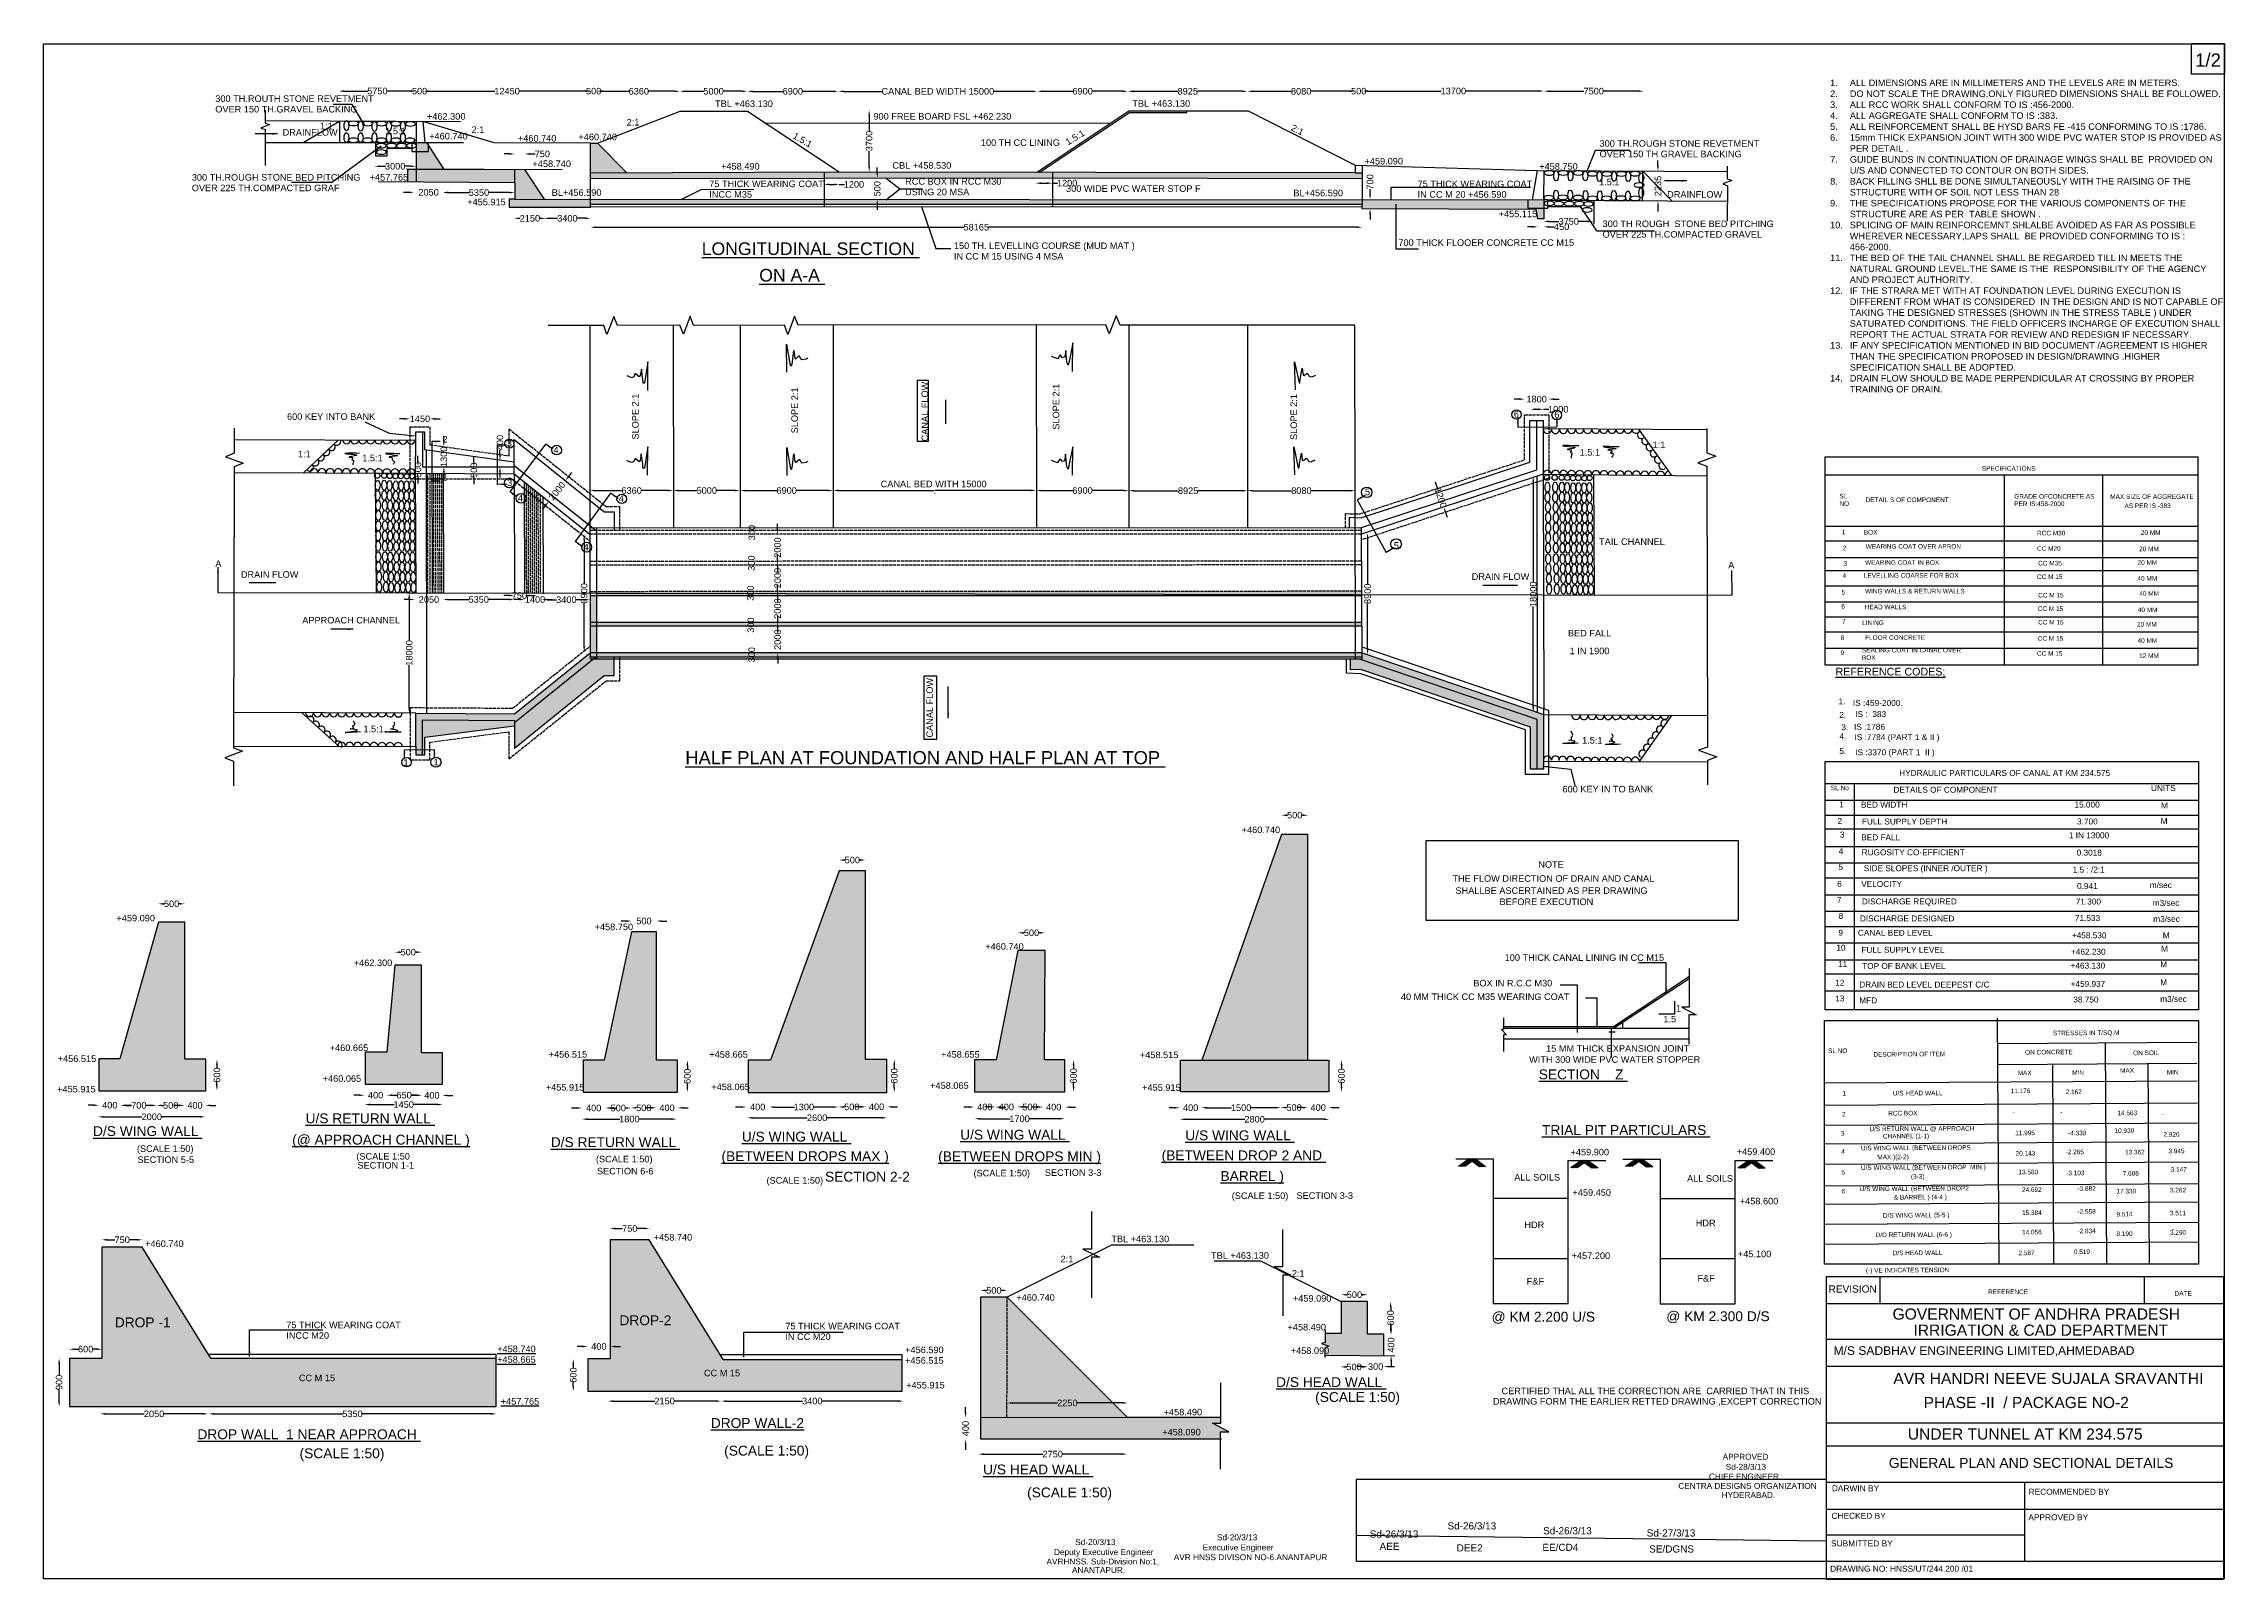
# Model space of a CAD drawing. Header units: millimetres. Extents: x 5124 to 11153714, y 2311 to 37856403.
# Drawn here: x 10987595 to 11153714, y 37739410 to 37856403 of the extents above.
import ezdxf

# ---------------------------------------------------------------- set-up
doc = ezdxf.new("R2010")
doc.units = ezdxf.units.MM
doc.header["$MEASUREMENT"] = 0
doc.linetypes.add('ACAD_ISO02W100', pattern=[15, 12, -3])
for name, color, linetype in [('DIMENSION', 50, 'Continuous'), ('HATCH', 7, 'Continuous'), ('TEXT', 7, 'Continuous')]:
    doc.layers.add(name, color=color, linetype=linetype)
doc.styles.get("Standard").update_dxf_attribs({"font": 'arial.ttf', "height": 500})
doc.dimstyles.get("Standard").update_dxf_attribs({"dimtxt": 500, "dimasz": 400, "dimexe": 0.18, "dimexo": 0.0625, "dimgap": 0.09, "dimtad": 0, "dimdec": 0, "dimzin": 0, "dimdsep": 46, "dimtxsty": 'Standard', "dimcen": 0.09, "dimse1": 1, "dimse2": 1, "dimadec": 0, "dimazin": 0, "dimtfac": 1, "dimtdec": 0, "dimtofl": 0, "dimtmove": 0, "dimatfit": 3, "dimfxl": 0, "dimtolj": 1, "dimtzin": 0, "dimarcsym": 0})
pattern_1 = [(50, (0, 0), (537.945137, -47.064101), [56.25, -618.75]), (355, (0, 0), (-104.0635, 564.1441), [45, -495]), (100.4514, (44.83, -3.9), (433.882036, 517.0796565), [47.8051425, -525.856584]), (46.1842, (0, 150), (800.430786, -124.139261), [84.375, -928.125]), (96.6356, (66.7, 139.66), (700.997029, 730.588403), [71.707716, -788.78475]), (351.1842, (0, 150), (700.996459, 730.58895), [67.5, -742.5]), (21, (75, 112.5), (447.680289, -301.964168), [56.25, -618.75]), (326, (75, 112.5), (182.486499, 543.862534), [45, -495]), (71.4514, (112.3, 87.34), (630.1669714, 241.8978725), [47.8051425, -525.856584]), (37.5, (0, 0), (9.1198915, 249.6703904), [0, -489, 0, -502.5, 0, -496.875]), (7.5, (0, 0), (197.302153, 295.808784), [0, -286.5, 0, -477.75, 0, -189.375]), (327.5, (-167.25, 0), (400.3668271, -16.9161538), [0, -187.5, 0, -585, 0, -776.25]), (317.5, (-242.25, 0), (437.389627, 75.0787367), [0, -243.75, 0, -388.5, 0, -551.25])]

msp = doc.modelspace()

# ---------------------------------------------------------------- texts
at = {"layer": 'DIMENSION', "color": 0}
msp.add_text('SPECIFICATIONS ', height=351.475, dxfattribs=at).set_placement((11135239.8, 37823861.5))
at = {"layer": 'TEXT', "color": 0}
for s, height, p in [('1/2', 1012.5, (11151483.6, 37854640.1)), ('300 TH.ROUTH STONE REVETMENT ', 500, (11000672.3, 37851960.3)), ('TBL +463.130', 500, (11038741, 37851573.6)), ('TBL +463.130', 500, (11070524.1, 37851593.8)), ('OVER 150 TH.GRAVEL BACKING ', 500, (11000672.3, 37851157.1)), ('1:1', 500, (11008645.8, 37849871.5)), ('+462.300', 500, (11016794.7, 37850609)), ('2:1', 500, (11032010.5, 37850162.1)), ('900 FREE BOARD FSL +462.230', 500, (11050804.9, 37850612.4)), ('DRAINFLOW ', 500, (11005803, 37849390.7)), ('1.5:1', 500, (11013620.4, 37849492.4)), ('+460.740', 500, (11016964.3, 37849102.4)), ('2:1', 500, (11020197.9, 37849597.1)), ('+460.740', 500, (11023722.5, 37848937.1)), ('+460.740', 500, (11028332.9, 37849043.6)), ('100 TH CC LINING ', 500, (11058992.8, 37848611.5)), ('300 TH.ROUGH STONE REVETMENT', 500, (11106116.5, 37848547.6)), ('+458.740', 500, (11024833.4, 37846999.9)), ('+458.490', 500, (11039203.5, 37846806.2)), ('CBL +458.530', 500, (11052254.7, 37846874.9)), ('+459.090', 500, (11088213.8, 37847197.3)), ('+458.750', 500, (11101521.1, 37846799.5)), ('OVER 150 TH GRAVEL BACKING', 500, (11106116.5, 37847744.4)), ('300 TH.ROUGH STONE BED PITCHING ', 500, (10998882.9, 37845965)), ('OVER 225 TH.COMPACTED GRAF', 500, (10998882.9, 37845161.8)), ('+457.765', 500, (11012430.1, 37845969.1)), ('BL+456.590', 500, (11026299.4, 37844804.6)), ('75 THICK WEARING COAT ', 500, (11038297.2, 37845470.4)), ('INCC M35 ', 500, (11038297.2, 37844667.2)), ('USING 20 MSA ', 500, (11053221.8, 37844849.7)), ('RCC BOX IN RCC M30 ', 500, (11053221.8, 37845652.9)), ('300 WIDE PVC WATER STOP F', 500, (11065479.8, 37845110.4)), ('BL+456.590', 500, (11082790.3, 37844772.5)), ('75 THICK WEARING COAT', 500, (11092260.8, 37845466.1)), ('IN CC M 20 +456.590 ', 500, (11092260.8, 37844662.9)), ('1.5:1', 500, (11106081.4, 37845613)), ('DRAINFLOW', 500, (11111268, 37844663.1)), ('+455.915', 500, (11019866.4, 37844085.9)), ('+455.115', 500, (11098430.4, 37843180.4)), ('300 TH ROUGH  STONE BED PITCHING ', 500, (11106349, 37842425.1)), ('OVER 225 TH.COMPACTED GRAVEL ', 500, (11106349, 37841621.9)), ('%%ULONGITUDINAL SECTION ', 959.109, (11037726.3, 37840299.2)), ('150 TH. LEVELLING COURSE (MUD MAT )', 500, (11056934.5, 37840754.4)), ('IN CC M 15 USING 4 MSA ', 500, (11056934.5, 37839951.2)), ('700 THICK FLOOER CONCRETE CC M15 ', 500, (11090795.1, 37840993.3)), ('%%UON A-A ', 959.11, (11042108.5, 37838280.7)), ('600 KEY INTO BANK ', 500, (11006136.1, 37827740.1)), ('6', 500, (11099586.4, 37827915.9)), ('6', 500, (11102669.1, 37827885.8)), ('1:1', 500, (11006967.1, 37824889.8)), ('2', 500, (11017974.3, 37826015.9)), ('3', 500, (11022878.9, 37825705)), ('4', 500, (11026430.4, 37825196.3)), ('1.5:1', 500, (11104605, 37825017.4)), ('1:1', 500, (11110157.3, 37825590.4)), ('1.5:1', 500, (11011866.1, 37824585.6)), ('2', 500, (11017932.8, 37823110.5)), ('3', 500, (11022903, 37822695.9)), ('4', 500, (11023724.3, 37821532.8)), ('4', 500, (11031406.9, 37821496.1)), ('CANAL BED WITH 15000 ', 500, (11051358.5, 37822607.4)), ('5', 500, (11088248.4, 37822003)), ('SL.', 351.47, (11124386.9, 37821754.6)), ('GRADE OFCONCRETE AS ', 351.475, (11137710.1, 37821735.4)), ('MAX SIZE OF AGGREGATE ', 351.475, (11145018.8, 37821723.4)), ('NO ', 351.47, (11124386.9, 37821190)), ('DETAIL S OF COMPONENT ', 351.475, (11126385.6, 37821475.7)), ('PER IS:458-2000', 351.475, (11137710.1, 37821170.8)), ('AS PER IS -383', 351.475, (11146105.5, 37821022.5)), ('TAIL CHANNEL', 500, (11106082.9, 37818211.7)), ('1', 351.5, (11124566.8, 37819030.6)), ('BOX', 351.47, (11126248.2, 37819003)), ('RCC M30', 351.47, (11139441.3, 37818940.7)), ('20 MM', 351.47, (11147347.9, 37818979)), ('A', 500, (11000675.5, 37816536)), ('4', 500, (11028729.4, 37817788.2)), ('5', 500, (11090446.7, 37817924.7)), ('A', 500, (11115919.1, 37816423.8)), ('2', 351.5, (11124653.4, 37817801.1)), ('3', 351.5, (11124705.4, 37816623.4)), ('WEARING COAT IN BOX', 351.475, (11126344.2, 37816700.4)), ('WEARING COAT OVER APRON ', 351.475, (11126392.2, 37817923.7)), ('CC M20 ', 351.47, (11139441.3, 37817765.2)), ('CC M35', 351.47, (11139529.6, 37816648.5)), ('20 MM', 351.47, (11147101.5, 37816699)), ('20 MM', 351.47, (11147217.5, 37817733.5)), ('DRAIN FLOW', 500, (11002622.5, 37815712.6)), ('DRAIN FLOW ', 500, (11096379.3, 37815553.3)), ('4', 351.5, (11124618.8, 37815688.3)), ('LEVELLING COARSE FOR BOX ', 351.475, (11126248.2, 37815717)), ('CC M 15 ', 351.47, (11139441.3, 37815619.9)), ('40 MM', 351.47, (11147087, 37815482.5)), ('6', 351.5, (11124532.8, 37813360.3)), ('5', 351.5, (11124550.1, 37814434)), ('WING WALLS & RETURN WALLS ', 351.475, (11126344.2, 37814517.7)), ('HEAD WALLS ', 351.475, (11126320.5, 37813311.6)), ('CC M 15 ', 351.47, (11139529.6, 37814209.3)), ('40 MM ', 351.47, (11147232, 37814338.4)), ('APPROACH CHANNEL', 500, (11007299.1, 37812230.5)), ('7', 351.5, (11124584.8, 37812200)), ('LINING ', 351.47, (11126128.4, 37812112.3)), ('CC M 15 ', 351.47, (11139500.2, 37813180.7)), ('CC M 15 ', 351.47, (11139529.6, 37812152.1)), ('20 MM ', 351.47, (11147058, 37811992.3)), ('40 MM ', 351.47, (11147116, 37813092.9)), ('BED FALL ', 500, (11103707.4, 37811238.5)), ('1 IN 1900 ', 500, (11103840.1, 37809890.9)), ('8', 351.5, (11124480.8, 37810970.4)), ('SEALING COAT IN CANAL OVER ', 351.475, (11126104.4, 37810025.5)), ('FLOOR CONCRETE ', 351.475, (11126344.5, 37810985)), ('CC M 15 ', 351.47, (11139500.2, 37810917.9)), ('40 MM ', 351.47, (11147101.5, 37810756.5)), ('%%UREFERENCE CODES;', 582.746, (11124094, 37808268.2)), ('9', 351.5, (11124480.8, 37809827.5)), ('BOX ', 351.47, (11126104.4, 37809460.9)), ('CC M 15 ', 351.47, (11139441.3, 37809771.8)), ('12 MM ', 351.47, (11147217.4, 37809597.9)), ('1.', 453.25, (11124320.8, 37806070.6)), ('2.', 453.25, (11124381.5, 37805040.4)), ('IS :459-2000.', 453.247, (11125412.6, 37805949.4)), ('IS :  383', 453.25, (11125594.5, 37805101)), ('1.5:1', 500, (11011954.8, 37803941.5)), ('4.', 453.25, (11124381.5, 37803404.2)), ('3.', 453.25, (11124533.1, 37804101.1)), ('IS :1786', 453.25, (11125503.6, 37804131.4)), ('IS :7784 (PART 1 & II )', 453.247, (11125533.9, 37803343.6)), ('%%UHALF PLAN AT FOUNDATION AND HALF PLAN AT TOP ', 1000, (11036475.2, 37801507.8)), ('1.5:1', 500, (11104788.8, 37803079.3)), ('5.', 453.25, (11124381.5, 37802283.1)), ('IS :3370 (PART 1  II )', 453.247, (11125594.5, 37802192.2)), ('1', 500, (11015008.7, 37801385.7)), ('1', 500, (11017293.3, 37801420.2)), ('HYDRAULIC PARTICULARS OF CANAL AT KM 234.575', 450, (11128942, 37800617.1)), ('600 KEY IN TO BANK ', 500, (11103293.8, 37799361.7)), ('SL No', 353.69, (11123733.1, 37799528.8)), ('1', 450, (11124375.5, 37798230)), ('BED WIDTH ', 450, (11126033.2, 37798197.7)), ('DETAILS OF COMPONENT ', 450, (11128505.8, 37799338.5)), ('15.000', 450, (11142293.1, 37798206.5)), ('UNITS ', 450, (11148121.8, 37799463.7)), ('2', 450, (11124243.7, 37796956.4)), ('FULL SUPPLY DEPTH ', 450, (11126100.6, 37796919)), ('3.700', 450, (11142491.1, 37796920.9)), ('M', 450, (11148858.7, 37796953.8)), ('M', 450, (11148891.7, 37798140.6)), ('+460.740', 500, (11078856.6, 37796259.5)), ('3', 450, (11124419.5, 37795924.2)), ('BED FALL ', 450, (11126050.7, 37795715.5)), ('1 IN 13000', 450, (11141864.2, 37795866)), ('NOTE ', 500, (11101452.7, 37793621.5)), ('5', 450, (11124309.6, 37793442.8)), ('4', 450, (11124331.6, 37794650.6)), ('RUGOSITY CO-EFFICIENT ', 450, (11126084.4, 37794571.3)), (' SIDE SLOPES (INNER /OUTER )', 450, (11126067.6, 37793359.9)), ('1.5 : /2:1', 450, (11142156.2, 37793253.9)), ('0.3018', 450, (11142458.1, 37794547.4)), ('THE FLOW DIRECTION OF DRAIN AND CANAL', 500, (11094914, 37792551.8)), ('SHALLBE ASCERTAINED AS PER DRAWING ', 500, (11095144.7, 37791629.6)), ('6', 450, (11124221.7, 37792169.1)), ('VELOCITY ', 450, (11126050.7, 37792165.3)), ('0.941', 450, (11142491.1, 37792009.1)), ('m/sec', 450, (11148033.9, 37792075.1)), (' BEFORE EXECUTION ', 500, (11098303.2, 37790781.6)), ('7', 450, (11124200.2, 37790953.8)), ('DISCHARGE REQUIRED ', 450, (11126101.6, 37790830)), ('71.300', 450, (11142392.1, 37790822.4)), ('m3/sec', 450, (11148255.4, 37790721.1)), ('+459.090', 500, (10993144.2, 37789532.1)), ('+458.750', 500, (11029567, 37788868.8)), ('9', 450, (11124310.1, 37788450.4)), ('8', 450, (11124332.1, 37789724)), ('CANAL BED LEVEL ', 450, (11125798.5, 37788440.8)), ('DISCHARGE DESIGNED ', 450, (11125950.1, 37789534.4)), ('+458.530', 450, (11142095.1, 37788251.2)), ('71.533', 450, (11142326.1, 37789569.8)), ('m3/sec', 450, (11148294.4, 37789496.6)), ('M', 450, (11149023.7, 37788251.2)), ('    +460.740', 500, (11058546.3, 37787373.2)), ('100 THICK CANAL LINING IN CC M15 ', 500, (11098891, 37786526.3)), ('10', 450, (11124156.3, 37787308.5)), ('FULL SUPPLY LEVEL ', 450, (11126068, 37787145.2)), ('+462.230', 450, (11142029.2, 37786998.5)), ('M', 450, (11148891.7, 37787229.3)), ('+462.300', 500, (11011223, 37786128)), ('11', 450, (11124288.2, 37786056.8)), ('TOP OF BANK LEVEL ', 450, (11126118.5, 37785916.9)), ('+463.130', 450, (11141996.2, 37785943.7)), ('M', 450, (11148825.7, 37786042.6)), ('40 MM THICK CC M35 WEARING COAT', 500, (11090984.8, 37783543.3)), ('BOX IN R.C.C M30 ', 500, (11096498.3, 37784582.7)), ('12', 450, (11124069.2, 37784636.6)), ('13', 450, (11124069.2, 37783436.9)), ('DRAIN BED LEVEL DEEPEST C/C', 450, (11125899.6, 37784496.8)), ('MFD', 450, (11125899.6, 37783297.1)), ('+459.937', 450, (11141996.2, 37784548.3)), ('38.750', 450, (11142206.2, 37783357.2)), ('m3/sec', 450, (11148825.7, 37783400.9)), ('M', 450, (11148825.7, 37784662.1)), ('1.5', 500, (11110979.5, 37781839.1)), ('1', 500, (11111937.1, 37782656.9)), ('+456.515', 500, (10988668.9, 37778825.8)), ('+460.665', 500, (11009389.3, 37779658.7)), ('+456.515', 500, (11026068.5, 37779157.6)), ('+458.665', 500, (11038306.8, 37779153.1)), ('+458.655', 500, (11055964.9, 37779150.9)), ('+458.515', 500, (11071102.9, 37779117.9)), ('WITH 300 WIDE PVC WATER STOPPER ', 500, (11100750.6, 37778760.9)), ('15 MM THICK EXPANSION JOINT ', 500, (11102045.3, 37779605.1)), ('+460.065', 500, (11008849.4, 37777312.5)), ('+455.915', 500, (11025847.3, 37776645.3)), ('+458.065', 500, (11038455.9, 37776678.6)), ('+458.065', 500, (11055125.9, 37776778)), ('+455.915', 500, (11071273, 37776626.6)), ('%%USECTION    Z ', 750, (11101485.5, 37777507.9)), ('+455.915', 500, (10988625.8, 37776504.9)), ('%%UD/S WING WALL ', 750, (10991357.5, 37773182.9)), ('%%UU/S RETURN WALL ', 750, (11007549.6, 37774155.7)), ('%%UTRIAL PIT PARTICULARS ', 750, (11101733.1, 37773267.5)), ('(SCALE 1:50)', 500, (10994700.9, 37771975.2)), ('%%U(@ APPROACH CHANNEL )', 750, (11006532.7, 37772530.5)), ('%%UD/S RETURN WALL ', 750, (11026226.7, 37772344.7)), ('%%U(BETWEEN DROPS MAX )', 750, (11039230.5, 37771277.2)), ('%%UU/S WING WALL ', 750, (11040781.7, 37772763.3)), ('%%U(BETWEEN DROPS MIN )', 750, (11055737.9, 37771263.6)), ('%%UU/S WING WALL ', 750, (11057415.1, 37772908.1)), ('%%U(BETWEEN DROP 2 AND ', 750, (11072757.7, 37771338.7)), ('%%UU/S WING WALL ', 750, (11074561.1, 37772864.8)), ('+459.900', 500, (11103907.8, 37771708.2)), ('+459.400', 500, (11116567.7, 37771744.9)), ('SECTION 5-5 ', 500, (10994745.9, 37771135.8)), ('(SCALE 1:50', 500, (11011419.2, 37771393.7)), ('SECTION 1-1', 500, (11011504.1, 37770702.7)), ('(SCALE 1:50)', 500, (11029668, 37771179.1)), ('SECTION 6-6', 500, (11029744.7, 37770260.6)), ('SECTION 2-2', 750, (11047117.9, 37769710.3)), ('(SCALE 1:50)', 500, (11058429.6, 37770109.9)), ('SECTION 3-3', 500, (11063860, 37770148.1)), ('%%UBARREL )', 750, (11077241.2, 37769762.5)), ('(SCALE 1:50)', 500, (11042662.5, 37769556.4)), ('(SCALE 1:50)', 500, (11078097.9, 37768386.6)), ('SECTION 3-3', 500, (11083029.8, 37768398.1)), ('ALL SOILS ', 500, (11099619.6, 37769793.5)), ('+459.450', 500, (11104055, 37768632.6)), ('ALL SOILS', 500, (11112786.8, 37769703)), ('+458.600', 500, (11116799, 37767976.5)), ('+458.740', 500, (11034066.3, 37765216.7)), ('TBL +463.130', 500, (11068928.6, 37765094.1)), ('HDR', 500, (11100393.1, 37766171.3)), ('HDR', 500, (11113447.5, 37766309.3)), ('-', 352, (11149727.5, 37765912.3)), ('+460.740', 500, (10995329.4, 37764731.9)), ('2:1', 500, (11065059.6, 37763564.8)), ('TBL +463.130', 500, (11076523.6, 37763835.1)), ('+457.200', 500, (11103991.3, 37763818.8)), ('+45.100', 500, (11116656.3, 37763952.6)), ('2:1', 500, (11082679.6, 37762467.8)), ('F&F', 500, (11100568.4, 37761872.6)), ('F&F', 500, (11113573.3, 37762098.7)), ('+460.740', 500, (11061690.9, 37760635.4)), ('+459.090', 500, (11082759.1, 37760566.8)), ('REVISION ', 550, (11123560.6, 37761255.8)), ('REFERENCE ', 354.22, (11135711.5, 37761139.5)), ('DATE ', 354.22, (11149915.2, 37761025.2)), ('DROP -1 ', 750, (10993016.3, 37758614.4)), ('75 THICK WEARING COAT ', 500, (11006077.8, 37758541.4)), ('DROP-2', 750, (11031455.4, 37758771.9)), ('75 THICK WEARING COAT ', 500, (11044095.5, 37758455)), ('+458.490', 500, (11082345.9, 37758373.6)), (' @ KM 2.200 U/S ', 750, (11097607.1, 37759041.8)), ('@ KM 2.300 D/S', 750, (11111204.1, 37759081.7)), ('GOVERNMENT OF ANDHRA PRADESH ', 850, (11128437.9, 37759198.5)), ('IRRIGATION & CAD DEPARTMENT ', 850, (11130030.1, 37757971.9)), ('INCC M20 ', 500, (11006077.8, 37757738.2)), ('%%U+458.740', 500, (11022144.9, 37756715.1)), ('IN CC M20 ', 500, (11044095.5, 37757651.8)), ('+456.590', 500, (11053221.8, 37756643.9)), ('M/S SADBHAV ENGINEERING LIMITED,AHMEDABAD ', 657.842, (11123940.1, 37756511.4)), ('%%U+458.665', 500, (11022144.9, 37755911.9)), ('+456.515', 500, (11053221.8, 37755840.7)), ('+458.090', 500, (11082592.9, 37756585.3)), ('CC M 15', 500, (11007040.3, 37754508.8)), ('CC M 15', 500, (11037897.3, 37754880.4)), ('+455.915', 500, (11053300.6, 37753954.4)), ('%%UD/S HEAD WALL ', 750, (11081475.4, 37754063.4)), ('CERTIFIED THAL ALL THE CORRECTION ARE  CARRIED THAT IN THIS ', 500, (11098651.5, 37753516.8)), ('AVR HANDRI NEEVE SUJALA SRAVANTHI ', 850, (11128497.1, 37754293.1)), ('%%U+457.765', 500, (11022414.4, 37752719)), ('+458.490', 500, (11072911.7, 37751901.6)), ('(SCALE 1:50)', 750, (11084452.3, 37752929.1)), ('DRAWING FORM THE EARLIER RETTED DRAWING ,EXCEPT CORRECTION  ', 500, (11097998.7, 37752723.2)), ('PHASE -II  / PACKAGE NO-2', 850, (11130800.8, 37752460.7)), ('%%UDROP WALL  1 NEAR APPROACH ', 750, (10999309.1, 37750087.9)), ('%%UDROP WALL-2', 750, (11038416.8, 37750948.4)), ('+458.090', 500, (11072804.7, 37750377.7)), ('UNDER TUNNEL AT KM 234.575', 850, (11129600.7, 37750057)), ('(SCALE 1:50)', 750, (11007091.7, 37748639.3)), ('(SCALE 1:50)', 750, (11039436.5, 37748843.2)), ('APPROVED', 449.62, (11115496, 37748525.6)), ('%%UU/S HEAD WALL ', 750, (11059159.2, 37747408.8)), ('CHIEF ENGINEER', 449.623, (11114446, 37747023.7)), ('                 Sd-28/3/13', 449.623, (11112762.5, 37747758.1)), ('GENERAL PLAN AND SECTIONAL DETAILS ', 759.048, (11128147.8, 37747902.7)), ('(SCALE 1:50)', 750, (11062512.4, 37745658.1)), ('CENTRA DESIGNS ORGANIZATION', 449.623, (11112115.7, 37746307.1)), ('        HYDERABAD. ', 449.623, (11114017.7, 37745613.8)), ('DARWIN BY ', 455.43, (11123812.4, 37746124.8)), ('RECOMMENDED BY ', 455.429, (11138799.6, 37745856.2)), ('CHECKED BY ', 455.429, (11123780, 37744023.6)), ('APPROVED BY ', 455.429, (11138777, 37743918.3)), ('      Sd-20/3/13', 449.623, (11065128, 37742020.1)), ('      Sd-20/3/13', 449.623, (11075928.5, 37742389.1)), ('Sd-26/3/13', 542.6, (11088609.1, 37742594.3)), ('AEE', 542.6, (11089358.6, 37741660.6)), ('Sd-26/3/13', 542.6, (11094535.1, 37743213.3)), ('EE/CD4', 542.6, (11101764.9, 37741578.5)), ('Sd-26/3/13', 542.6, (11101817.1, 37742845.3)), ('Sd-27/3/13', 542.6, (11109708.9, 37742675.9)), ('SUBMITTED BY ', 455.429, (11123747.7, 37741922.4)), ('AVRHNSS. Sub-Division No:1,', 449.623, (11063986.7, 37740548.1)), ('Deputy Executive Engineer', 449.623, (11064564, 37741264.7)), ('AVR HNSS DIVISON NO-6.ANANTAPUR ', 449.623, (11073685.8, 37740874.3)), ('Executive Engineer ', 449.623, (11075877.3, 37741616.8)), ('DEE2', 542.6, (11095233.1, 37741537.5)), ('SE/DGNS', 542.6, (11109898.8, 37741455.4)), ('ANANTAPUR. ', 449.623, (11065930.7, 37739892.8)), ('DRAWING NO: HNSS/UT/244.200 /01', 455.429, (11123679.7, 37739994.3))]:
    msp.add_text(s, height=height, dxfattribs=at).set_placement(p)
for s, height, rotation, p in [('2:1', 500, 333.195194, (11082560.1, 37849825.9)), ('1.5:1', 500, 330.432177, (11044609.6, 37849227.1)), ('1.5:1', 500, 31.656664, (11065633.4, 37848633.2)), ('CANAL FLOW ', 500, 90, (11054969.9, 37826102.8)), ('SLOPE 2:1', 500, 90, (11064963.7, 37826996)), ('SLOPE 2:1', 500, 90, (11032918.9, 37826242.4)), ('SLOPE 2:1', 500, 90, (11045053.2, 37826713.8)), ('SLOPE 2:1', 500, 90, (11083073.5, 37826213.4)), ('300', 500, 89.443622, (11041793.1, 37818565.5)), ('300', 500, 89.443622, (11041760.1, 37816246)), ('300', 500, 89.443622, (11041684.1, 37813956.5)), ('300', 500, 89.443622, (11041705.6, 37811521.5)), ('300', 500, 89.443622, (11041771.1, 37809258.5)), ('CANAL FLOW ', 500, 90, (11055337.5, 37803541.7)), ('STRESSES IN T/SQ.M ', 351.14, 0.34701, (11140651.9, 37780853.7)), ('SL.NO ', 351.14, 0.34701, (11123526.1, 37779499.9)), ('DESCRIPTION OF ITEM ', 351.14, 0.34701, (11126977.5, 37779231.8)), ('ON CONCRETE ', 351.14, 0.34701, (11138534, 37779391.4)), ('ON SOIL ', 351.14, 0.34701, (11146762.5, 37779339.1)), ('MAX ', 351.14, 0.34701, (11137968.3, 37777819.9)), ('MIN ', 351.14, 0.34701, (11142122.6, 37777845)), ('MAX', 351.14, 0.34701, (11145765, 37777998.9)), ('MIN', 351.14, 0.34701, (11149328.6, 37777869.8)), ('1', 351.1, 0.34701, (11124625.6, 37776269.5)), ('U/S HEAD WALL ', 351.14, 0.34701, (11128459.3, 37776273.2)), ('11.176', 351.14, 0.34701, (11137435.3, 37776448.1)), ('2.162', 351.14, 0.34701, (11141628.4, 37776375.3)), ('2', 351.1, 0.34701, (11124589.6, 37774673.5)), ('U/S RETURN WALL @ APPROACH ', 351.14, 0.34701, (11126678.9, 37773551)), ('RCC BOX', 351.14, 0.34701, (11128103.3, 37774745)), ('-', 351.1, 0.34701, (11137576, 37774845.3)), ('-', 351.1, 0.34701, (11141211.9, 37774834.6)), ('10.930', 351.14, 0.34701, (11145347.7, 37773419.6)), ('14.563', 351.14, 0.34701, (11145568.9, 37774762.8)), ('-', 351.1, 0.34701, (11148975.1, 37774718.2)), ('3', 351.1, 0.34701, (11124506.7, 37773204.8)), ('4', 351.1, 0.34701, (11124530.2, 37771837.1)), ('U/S WING WALL (BETWEEN DROPS', 351.14, 0.34701, (11126029.9, 37772093.7)), ('CHANNEL (1-1)', 351.14, 0.34701, (11127703.1, 37772994.5)), ('11.995', 351.14, 0.34701, (11137782.2, 37773242.9)), ('20.143', 351.14, 0.34701, (11137811.2, 37771683.2)), ('-2.265', 351.14, 0.34701, (11141623.4, 37771793.4)), ('-4.338', 351.14, 0.34701, (11141811.2, 37773234.6)), ('13.362', 351.14, 0.34701, (11146143.9, 37771780.7)), ('2.926', 351.14, 0.34701, (11149076.7, 37773133.6)), ('3.945', 351.14, 0.34701, (11149451.7, 37771866.1)), ('5', 351.1, 0.34701, (11124539.8, 37770256.6)), ('U/S WING WALL (BETWEEN DROP  MIN )', 351.14, 0.34701, (11126029.9, 37770599.3)), ('MAX )(2-2)', 351.14, 0.34701, (11127276, 37771408.8)), ('13.580', 351.14, 0.34701, (11138029.5, 37770266.2)), ('-3.103', 351.14, 0.34701, (11141665.9, 37770190)), ('7.608', 351.14, 0.34701, (11145971.4, 37770166.7)), ('3.147', 351.14, 0.34701, (11149624, 37770459.9)), ('6', 351.1, 0.34701, (11124548.6, 37768812.9)), ('U/S WING WALL (BETWEEN DROP2', 351.14, 0.34701, (11125938, 37768987.5)), ('& BARREL ) (4-4 )', 351.14, 0.34701, (11128537.6, 37768342.3)), ('(3-3)', 351.14, 0.34701, (11129837.9, 37769929.4)), ('24.692', 351.14, 0.34701, (11138299.8, 37768918.6)), ('-3.882', 351.14, 0.34701, (11142524.8, 37769009.6)), ('17.339', 351.14, 0.34701, (11145493, 37768805.4)), ('3.262', 351.14, 0.34701, (11149568, 37768888.6)), ('D/S WING WALL (5-5 )', 351.14, 0.34701, (11127706.3, 37766965.3)), ('15.384', 351.14, 0.34701, (11138299.8, 37767167.3)), ('-2.558', 351.14, 0.34701, (11142524.8, 37767258.4)), ('9.514', 351.14, 0.34701, (11145493, 37767054.1)), ('3.511', 351.14, 0.34701, (11149568, 37767137.4)), ('D/D RETURN WALL (6-6 )', 351.14, 0.34701, (11127155.5, 37765479.2)), ('14.056', 351.14, 0.34701, (11138299.8, 37765683.6)), ('-2.834', 351.14, 0.34701, (11142524.8, 37765774.7)), ('8.190', 351.14, 0.34701, (11145493, 37765570.4)), ('3.290', 351.14, 0.34701, (11149568, 37765653.7)), ('D/S HEAD WALL ', 351.14, 0.34701, (11128449.9, 37764103.2)), ('2.587', 351.14, 0.34701, (11138025.1, 37764102.7)), ('0.519', 351.14, 0.34701, (11142250, 37764193.7)), ('(-) VE INDICATES TENSION ', 351.14, 0.34701, (11126409.7, 37762776.8))]:
    msp.add_text(s, height=height, rotation=rotation, dxfattribs=at).set_placement(p)
at = {"layer": 'TEXT', "color": 0, "insert": (11123180.3, 37853667.5), "char_height": 500, "attachment_point": 1}
msp.add_mtext_dynamic_manual_height_columns('\\pi-1500,l2000,t2000;1.^IALL DIMENSIONS ARE IN MILLIMETERS AND THE LEVELS ARE IN METERS. \\P2.^IDO NOT SCALE THE DRAWING.ONLY FIGURED DIMENSIONS SHALL BE FOLLOWED.\\P3.^IALL RCC WORK SHALL CONFORM TO IS :456-2000.\\P4.^IALL AGGREGATE SHALL CONFORM TO IS :383.\\P5.^IALL REINFORCEMENT SHALL BE HYSD BARS FE -415 CONFORMING TO IS :1786.\\P6.^I15mm THICK EXPANSION JOINT WITH 300 WIDE PVC WATER STOP IS PROVIDED AS PER DETAIL .\\P7.^IGUIDE BUNDS IN CONTINUATION OF DRAINAGE WINGS SHALL BE  PROVIDED ON U/S AND CONNECTED TO CONTOUR ON BOTH SIDES.\\P8.^IBACK FILLING SHLL BE DONE SIMULTANEOUSLY WITH THE RAISING OF THE STRUCTURE WITH OF SOIL NOT LESS THAN 28\\P9.^ITHE SPECIFICATIONS PROPOSE FOR THE VARIOUS COMPONENTS OF THE STRUCTURE ARE AS PER  TABLE SHOWN .\\P10.^ISPLICING OF MAIN REINFORCEMNT SHLALBE AVOIDED AS FAR AS POSSIBLE WHEREVER NECESSARY,LAPS SHALL  BE PROVIDED CONFORMING TO IS : 456-2000. \\P11.^ITHE BED OF THE TAIL CHANNEL SHALL BE REGARDED TILL IN MEETS THE NATURAL GROUND LEVEL.THE SAME IS THE  RESPONSIBILITY OF THE AGENCY AND PROJECT AUTHORITY.\\P12.^IIF THE STRARA MET WITH AT FOUNDATION LEVEL DURING EXECUTION IS DIFFERENT FROM WHAT IS CONSIDERED  IN THE DESIGN AND IS NOT CAPABLE OF TAKING THE DESIGNED STRESSES (SHOWN IN THE STRESS TABLE ) UNDER SATURATED CONDITIONS. THE FIELD OFFICERS INCHARGE OF EXECUTION SHALL REPORT THE ACTUAL STRATA FOR REVIEW AND REDESIGN IF NECESSARY.\\P13.^IIF ANY SPECIFICATION MENTIONED IN BID DOCUMENT /AGREEMENT IS HIGHER THAN THE SPECIFICATION PROPOSED IN DESIGN/DRAWING .HIGHER SPECIFICATION SHALL BE ADOPTED. \\P14.^IDRAIN FLOW SHOULD BE MADE PERPENDICULAR AT CROSSING BY PROPER TRAINING OF DRAIN. ', width=30514.093, gutter_width=2500, heights=[0], dxfattribs=at)

# ---------------------------------------------------------------- blocks, each defined once
blk = doc.blocks.new('*D4')
at = {"layer": 'Defpoints', "color": 0, "transparency": 16777216}
for p in [(11010083, 37852774), (11015955, 37852787), (11015955, 37852774)]:
    blk.add_point(p, dxfattribs=at)
at = {"layer": 'TEXT', "color": 0, "lineweight": -2, "transparency": 16777216}
for p, q in [((11010483, 37852787), (11012273, 37852787)), ((11015555, 37852787), (11013765, 37852787))]:
    blk.add_line(p, q, dxfattribs=at)
at = {"layer": 'TEXT', "color": 0, "transparency": 16777216}
for points in [[(11010483, 37852853), (11010483, 37852720), (11010083, 37852787)], [(11015555, 37852853), (11015555, 37852720), (11015955, 37852787)]]:
    blk.add_solid(points, dxfattribs=at)
at = {"layer": 'TEXT', "color": 0, "transparency": 16777216, "insert": (11013019, 37852787), "char_height": 500, "attachment_point": 5}
blk.add_mtext('\\A1;5750', dxfattribs=at)
blk = doc.blocks.new('*D5')
at = {"layer": 'Defpoints', "color": 0, "transparency": 16777216}
for p in [(11015955, 37852774), (11016513, 37852779), (11016513, 37852774)]:
    blk.add_point(p, dxfattribs=at)
at = {"layer": 'TEXT', "color": 0, "lineweight": -2, "transparency": 16777216}
for p, q in [((11015555, 37852779), (11015155, 37852779)), ((11016913, 37852779), (11017313, 37852779))]:
    blk.add_line(p, q, dxfattribs=at)
at = {"layer": 'TEXT', "color": 0, "transparency": 16777216}
for points in [[(11015555, 37852846), (11015555, 37852713), (11015955, 37852779)], [(11016913, 37852846), (11016913, 37852713), (11016513, 37852779)]]:
    blk.add_solid(points, dxfattribs=at)
at = {"layer": 'TEXT', "color": 0, "transparency": 16777216, "insert": (11016234, 37852779), "char_height": 500, "attachment_point": 5}
blk.add_mtext('\\A1;500', dxfattribs=at)
blk = doc.blocks.new('*D6')
at = {"layer": 'Defpoints', "color": 0, "transparency": 16777216}
for p in [(11016513, 37852779), (11029275, 37852779), (11029275, 37852779)]:
    blk.add_point(p, dxfattribs=at)
at = {"layer": 'TEXT', "color": 0, "lineweight": -2, "transparency": 16777216}
for p, q in [((11016913, 37852779), (11021977, 37852779)), ((11028875, 37852779), (11023810, 37852779))]:
    blk.add_line(p, q, dxfattribs=at)
at = {"layer": 'TEXT', "color": 0, "transparency": 16777216}
for points in [[(11016913, 37852846), (11016913, 37852713), (11016513, 37852779)], [(11028875, 37852846), (11028875, 37852713), (11029275, 37852779)]]:
    blk.add_solid(points, dxfattribs=at)
at = {"layer": 'TEXT', "color": 0, "transparency": 16777216, "insert": (11022894, 37852779), "char_height": 500, "attachment_point": 5}
blk.add_mtext('\\A1;12450', dxfattribs=at)
blk = doc.blocks.new('*D7')
at = {"layer": 'Defpoints', "color": 0, "transparency": 16777216}
for p in [(11029275, 37852779), (11029714, 37852779), (11029714, 37852779)]:
    blk.add_point(p, dxfattribs=at)
at = {"layer": 'TEXT', "color": 0, "lineweight": -2, "transparency": 16777216}
for p, q in [((11028875, 37852779), (11028475, 37852779)), ((11030114, 37852779), (11030514, 37852779))]:
    blk.add_line(p, q, dxfattribs=at)
at = {"layer": 'TEXT', "color": 0, "transparency": 16777216}
for points in [[(11028875, 37852846), (11028875, 37852713), (11029275, 37852779)], [(11030114, 37852846), (11030114, 37852713), (11029714, 37852779)]]:
    blk.add_solid(points, dxfattribs=at)
at = {"layer": 'TEXT', "color": 0, "transparency": 16777216, "insert": (11029494, 37852779), "char_height": 500, "attachment_point": 5}
blk.add_mtext('\\A1;500', dxfattribs=at)
blk = doc.blocks.new('*D8')
at = {"layer": 'Defpoints', "color": 0, "transparency": 16777216}
for p in [(11029805, 37852794), (11036062, 37852794), (11036062, 37852771)]:
    blk.add_point(p, dxfattribs=at)
at = {"layer": 'TEXT', "color": 0, "lineweight": -2, "transparency": 16777216}
for p, q in [((11030205, 37852771), (11032186, 37852771)), ((11035662, 37852771), (11033680, 37852771))]:
    blk.add_line(p, q, dxfattribs=at)
at = {"layer": 'TEXT', "color": 0, "transparency": 16777216}
for points in [[(11030205, 37852838), (11030205, 37852704), (11029805, 37852771)], [(11035662, 37852838), (11035662, 37852704), (11036062, 37852771)]]:
    blk.add_solid(points, dxfattribs=at)
at = {"layer": 'TEXT', "color": 0, "transparency": 16777216, "insert": (11032933, 37852771), "char_height": 500, "attachment_point": 5}
blk.add_mtext('\\A1;6360', dxfattribs=at)
blk = doc.blocks.new('*D9')
at = {"layer": 'Defpoints', "color": 0, "transparency": 16777216}
for p in [(11036062, 37852771), (11041195, 37852771), (11041195, 37852771)]:
    blk.add_point(p, dxfattribs=at)
at = {"layer": 'TEXT', "color": 0, "lineweight": -2, "transparency": 16777216}
for p, q in [((11036462, 37852771), (11037883, 37852771)), ((11040795, 37852771), (11039374, 37852771))]:
    blk.add_line(p, q, dxfattribs=at)
at = {"layer": 'TEXT', "color": 0, "transparency": 16777216}
for points in [[(11036462, 37852838), (11036462, 37852704), (11036062, 37852771)], [(11040795, 37852838), (11040795, 37852704), (11041195, 37852771)]]:
    blk.add_solid(points, dxfattribs=at)
at = {"layer": 'TEXT', "color": 0, "transparency": 16777216, "insert": (11038628, 37852771), "char_height": 500, "attachment_point": 5}
blk.add_mtext('\\A1;5000', dxfattribs=at)
blk = doc.blocks.new('*D10')
at = {"layer": 'Defpoints', "color": 0, "transparency": 16777216}
for p in [(11041195, 37852771), (11048137, 37852771), (11048137, 37852767)]:
    blk.add_point(p, dxfattribs=at)
at = {"layer": 'TEXT', "color": 0, "lineweight": -2, "transparency": 16777216}
for p, q in [((11041595, 37852767), (11043919, 37852767)), ((11047737, 37852767), (11045414, 37852767))]:
    blk.add_line(p, q, dxfattribs=at)
at = {"layer": 'TEXT', "color": 0, "transparency": 16777216}
for points in [[(11041595, 37852834), (11041595, 37852700), (11041195, 37852767)], [(11047737, 37852834), (11047737, 37852700), (11048137, 37852767)]]:
    blk.add_solid(points, dxfattribs=at)
at = {"layer": 'TEXT', "color": 0, "transparency": 16777216, "insert": (11044666, 37852767), "char_height": 500, "attachment_point": 5}
blk.add_mtext('\\A1;6900', dxfattribs=at)
blk = doc.blocks.new('*D11')
at = {"layer": 'Defpoints', "color": 0, "transparency": 16777216}
for p in [(11048137, 37852771), (11063291, 37852771), (11063291, 37852767)]:
    blk.add_point(p, dxfattribs=at)
at = {"layer": 'TEXT', "color": 0, "lineweight": -2, "transparency": 16777216}
for p, q in [((11048537, 37852767), (11051459, 37852767)), ((11062891, 37852767), (11059970, 37852767))]:
    blk.add_line(p, q, dxfattribs=at)
at = {"layer": 'TEXT', "color": 0, "transparency": 16777216}
for points in [[(11048537, 37852834), (11048537, 37852700), (11048137, 37852767)], [(11062891, 37852834), (11062891, 37852700), (11063291, 37852767)]]:
    blk.add_solid(points, dxfattribs=at)
at = {"layer": 'TEXT', "color": 0, "transparency": 16777216, "insert": (11055714, 37852767), "char_height": 500, "attachment_point": 5}
blk.add_mtext('\\A1;CANAL BED WIDTH 15000', dxfattribs=at)
blk = doc.blocks.new('*D12')
at = {"layer": 'Defpoints', "color": 0, "transparency": 16777216}
for p in [(11063291, 37852771), (11070193, 37852771), (11070193, 37852771)]:
    blk.add_point(p, dxfattribs=at)
at = {"layer": 'TEXT', "color": 0, "lineweight": -2, "transparency": 16777216}
for p, q in [((11063691, 37852771), (11065995, 37852771)), ((11069793, 37852771), (11067489, 37852771))]:
    blk.add_line(p, q, dxfattribs=at)
at = {"layer": 'TEXT', "color": 0, "transparency": 16777216}
for points in [[(11063691, 37852838), (11063691, 37852704), (11063291, 37852771)], [(11069793, 37852838), (11069793, 37852704), (11070193, 37852771)]]:
    blk.add_solid(points, dxfattribs=at)
at = {"layer": 'TEXT', "color": 0, "transparency": 16777216, "insert": (11066742, 37852771), "char_height": 500, "attachment_point": 5}
blk.add_mtext('\\A1;6900', dxfattribs=at)
blk = doc.blocks.new('*D13')
at = {"layer": 'Defpoints', "color": 0, "transparency": 16777216}
for p in [(11070193, 37852771), (11079308, 37852771), (11079308, 37852770)]:
    blk.add_point(p, dxfattribs=at)
at = {"layer": 'TEXT', "color": 0, "lineweight": -2, "transparency": 16777216}
for p, q in [((11070593, 37852770), (11074001, 37852770)), ((11078908, 37852770), (11075499, 37852770))]:
    blk.add_line(p, q, dxfattribs=at)
at = {"layer": 'TEXT', "color": 0, "transparency": 16777216}
for points in [[(11070593, 37852836), (11070593, 37852703), (11070193, 37852770)], [(11078908, 37852836), (11078908, 37852703), (11079308, 37852770)]]:
    blk.add_solid(points, dxfattribs=at)
at = {"layer": 'TEXT', "color": 0, "transparency": 16777216, "insert": (11074750, 37852770), "char_height": 500, "attachment_point": 5}
blk.add_mtext('\\A1;8925', dxfattribs=at)
blk = doc.blocks.new('*D14')
at = {"layer": 'Defpoints', "color": 0, "transparency": 16777216}
for p in [(11079308, 37852770), (11087468, 37852770), (11087468, 37852770)]:
    blk.add_point(p, dxfattribs=at)
at = {"layer": 'TEXT', "color": 0, "lineweight": -2, "transparency": 16777216}
for p, q in [((11079708, 37852770), (11082642, 37852770)), ((11087068, 37852770), (11084134, 37852770))]:
    blk.add_line(p, q, dxfattribs=at)
at = {"layer": 'TEXT', "color": 0, "transparency": 16777216}
for points in [[(11079708, 37852836), (11079708, 37852703), (11079308, 37852770)], [(11087068, 37852836), (11087068, 37852703), (11087468, 37852770)]]:
    blk.add_solid(points, dxfattribs=at)
at = {"layer": 'TEXT', "color": 0, "transparency": 16777216, "insert": (11083388, 37852770), "char_height": 500, "attachment_point": 5}
blk.add_mtext('\\A1;8080', dxfattribs=at)
blk = doc.blocks.new('*D15')
at = {"layer": 'Defpoints', "color": 0, "transparency": 16777216}
for p in [(11087468, 37852770), (11088078, 37852779), (11088078, 37852770)]:
    blk.add_point(p, dxfattribs=at)
at = {"layer": 'TEXT', "color": 0, "lineweight": -2, "transparency": 16777216}
for p, q in [((11087068, 37852779), (11086668, 37852779)), ((11088478, 37852779), (11088878, 37852779))]:
    blk.add_line(p, q, dxfattribs=at)
at = {"layer": 'TEXT', "color": 0, "transparency": 16777216}
for points in [[(11087068, 37852846), (11087068, 37852712), (11087468, 37852779)], [(11088478, 37852846), (11088478, 37852712), (11088078, 37852779)]]:
    blk.add_solid(points, dxfattribs=at)
at = {"layer": 'TEXT', "color": 0, "transparency": 16777216, "insert": (11087773, 37852779), "char_height": 500, "attachment_point": 5}
blk.add_mtext('\\A1;500', dxfattribs=at)
blk = doc.blocks.new('*D16')
at = {"layer": 'Defpoints', "color": 0, "transparency": 16777216}
for p in [(11088078, 37852779), (11101881, 37852789), (11101881, 37852779)]:
    blk.add_point(p, dxfattribs=at)
at = {"layer": 'TEXT', "color": 0, "lineweight": -2, "transparency": 16777216}
for p, q in [((11088478, 37852789), (11094063, 37852789)), ((11101481, 37852789), (11095896, 37852789))]:
    blk.add_line(p, q, dxfattribs=at)
at = {"layer": 'TEXT', "color": 0, "transparency": 16777216}
for points in [[(11088478, 37852855), (11088478, 37852722), (11088078, 37852789)], [(11101481, 37852855), (11101481, 37852722), (11101881, 37852789)]]:
    blk.add_solid(points, dxfattribs=at)
at = {"layer": 'TEXT', "color": 0, "transparency": 16777216, "insert": (11094980, 37852789), "char_height": 500, "attachment_point": 5}
blk.add_mtext('\\A1;13700', dxfattribs=at)
blk = doc.blocks.new('*D17')
at = {"layer": 'Defpoints', "color": 0, "transparency": 16777216}
for p in [(11101881, 37852779), (11109467, 37852781), (11109467, 37852779)]:
    blk.add_point(p, dxfattribs=at)
at = {"layer": 'TEXT', "color": 0, "lineweight": -2, "transparency": 16777216}
for p, q in [((11102281, 37852781), (11104931, 37852781)), ((11109067, 37852781), (11106418, 37852781))]:
    blk.add_line(p, q, dxfattribs=at)
at = {"layer": 'TEXT', "color": 0, "transparency": 16777216}
for points in [[(11102281, 37852848), (11102281, 37852714), (11101881, 37852781)], [(11109067, 37852848), (11109067, 37852714), (11109467, 37852781)]]:
    blk.add_solid(points, dxfattribs=at)
at = {"layer": 'TEXT', "color": 0, "transparency": 16777216, "insert": (11105674, 37852781), "char_height": 500, "attachment_point": 5}
blk.add_mtext('\\A1;7500', dxfattribs=at)
blk = doc.blocks.new('*D18')
at = {"layer": 'Defpoints', "color": 0, "transparency": 16777216}
for p in [(11012782, 37846869), (11015970, 37847059), (11015970, 37846869)]:
    blk.add_point(p, dxfattribs=at)
at = {"layer": 'TEXT', "color": 0, "lineweight": -2, "transparency": 16777216}
for p, q in [((11013182, 37847059), (11013631, 37847059)), ((11015570, 37847059), (11015122, 37847059))]:
    blk.add_line(p, q, dxfattribs=at)
at = {"layer": 'TEXT', "color": 0, "transparency": 16777216}
for points in [[(11013182, 37847125), (11013182, 37846992), (11012782, 37847059)], [(11015570, 37847125), (11015570, 37846992), (11015970, 37847059)]]:
    blk.add_solid(points, dxfattribs=at)
at = {"layer": 'TEXT', "color": 0, "transparency": 16777216, "insert": (11014376, 37847059), "char_height": 500, "attachment_point": 5}
blk.add_mtext('\\A1;3000', dxfattribs=at)
blk = doc.blocks.new('*D19')
at = {"layer": 'Defpoints', "color": 0, "transparency": 16777216}
for p in [(11015803, 37845073), (11018033, 37845073), (11018033, 37845073)]:
    blk.add_point(p, dxfattribs=at)
at = {"layer": 'TEXT', "color": 0, "lineweight": -2, "transparency": 16777216}
for p, q in [((11015403, 37845073), (11015003, 37845073)), ((11018433, 37845073), (11018833, 37845073))]:
    blk.add_line(p, q, dxfattribs=at)
at = {"layer": 'TEXT', "color": 0, "transparency": 16777216}
for points in [[(11015403, 37845139), (11015403, 37845006), (11015803, 37845073)], [(11018433, 37845139), (11018433, 37845006), (11018033, 37845073)]]:
    blk.add_solid(points, dxfattribs=at)
at = {"layer": 'TEXT', "color": 0, "transparency": 16777216, "insert": (11016918, 37845073), "char_height": 500, "attachment_point": 5}
blk.add_mtext('\\A1;2050', dxfattribs=at)
blk = doc.blocks.new('*D20')
at = {"layer": 'Defpoints', "color": 0, "transparency": 16777216}
for p in [(11018033, 37845073), (11023478, 37845073), (11023478, 37845052)]:
    blk.add_point(p, dxfattribs=at)
at = {"layer": 'TEXT', "color": 0, "lineweight": -2, "transparency": 16777216}
for p, q in [((11018433, 37845052), (11020010, 37845052)), ((11023078, 37845052), (11021501, 37845052))]:
    blk.add_line(p, q, dxfattribs=at)
at = {"layer": 'TEXT', "color": 0, "transparency": 16777216}
for points in [[(11018433, 37845119), (11018433, 37844985), (11018033, 37845052)], [(11023078, 37845119), (11023078, 37844985), (11023478, 37845052)]]:
    blk.add_solid(points, dxfattribs=at)
at = {"layer": 'TEXT', "color": 0, "transparency": 16777216, "insert": (11020756, 37845052), "char_height": 500, "attachment_point": 5}
blk.add_mtext('\\A1;5350', dxfattribs=at)
blk = doc.blocks.new('*D21')
at = {"layer": 'Defpoints', "color": 0, "transparency": 16777216}
for p in [(11023435, 37843946), (11025842, 37843946), (11025842, 37843094)]:
    blk.add_point(p, dxfattribs=at)
at = {"layer": 'TEXT', "color": 0, "lineweight": -2, "transparency": 16777216}
for p, q in [((11023835, 37843094), (11023888, 37843094)), ((11025442, 37843094), (11025388, 37843094))]:
    blk.add_line(p, q, dxfattribs=at)
at = {"layer": 'TEXT', "color": 0, "transparency": 16777216}
for points in [[(11023835, 37843161), (11023835, 37843027), (11023435, 37843094)], [(11025442, 37843161), (11025442, 37843027), (11025842, 37843094)]]:
    blk.add_solid(points, dxfattribs=at)
at = {"layer": 'TEXT', "color": 0, "transparency": 16777216, "insert": (11024638, 37843094), "char_height": 500, "attachment_point": 5}
blk.add_mtext('\\A1;2150', dxfattribs=at)
blk = doc.blocks.new('*D22')
at = {"layer": 'Defpoints', "color": 0, "transparency": 16777216}
for p in [(11025729, 37843113), (11029258, 37843113), (11029258, 37843095)]:
    blk.add_point(p, dxfattribs=at)
at = {"layer": 'TEXT', "color": 0, "lineweight": -2, "transparency": 16777216}
for p, q in [((11026129, 37843095), (11026748, 37843095)), ((11028858, 37843095), (11028240, 37843095))]:
    blk.add_line(p, q, dxfattribs=at)
at = {"layer": 'TEXT', "color": 0, "transparency": 16777216}
for points in [[(11026129, 37843161), (11026129, 37843028), (11025729, 37843095)], [(11028858, 37843161), (11028858, 37843028), (11029258, 37843095)]]:
    blk.add_solid(points, dxfattribs=at)
at = {"layer": 'TEXT', "color": 0, "transparency": 16777216, "insert": (11027494, 37843095), "char_height": 500, "attachment_point": 5}
blk.add_mtext('\\A1;3400', dxfattribs=at)
blk = doc.blocks.new('*D23')
at = {"layer": 'Defpoints', "color": 0, "transparency": 16777216}
for p in [(11029245, 37843946), (11088034, 37843811), (11088034, 37842414)]:
    blk.add_point(p, dxfattribs=at)
at = {"layer": 'TEXT', "color": 0, "lineweight": -2, "transparency": 16777216}
for p, q in [((11029645, 37842414), (11057697, 37842414)), ((11087634, 37842414), (11059582, 37842414))]:
    blk.add_line(p, q, dxfattribs=at)
at = {"layer": 'TEXT', "color": 0, "transparency": 16777216}
for points in [[(11029645, 37842480), (11029645, 37842347), (11029245, 37842414)], [(11087634, 37842480), (11087634, 37842347), (11088034, 37842414)]]:
    blk.add_solid(points, dxfattribs=at)
at = {"layer": 'TEXT', "color": 0, "transparency": 16777216, "insert": (11058639, 37842414), "char_height": 500, "attachment_point": 5}
blk.add_mtext('\\A1;58165', dxfattribs=at)
blk = doc.blocks.new('*D24')
at = {"layer": 'Defpoints', "color": 0, "transparency": 16777216}
for p in [(11101870, 37843867), (11105670, 37843875), (11105670, 37842856)]:
    blk.add_point(p, dxfattribs=at)
at = {"layer": 'TEXT', "color": 0, "lineweight": -2, "transparency": 16777216}
for p, q in [((11102270, 37842856), (11103024, 37842856)), ((11105270, 37842856), (11104516, 37842856))]:
    blk.add_line(p, q, dxfattribs=at)
at = {"layer": 'TEXT', "color": 0, "transparency": 16777216}
for points in [[(11102270, 37842923), (11102270, 37842790), (11101870, 37842856)], [(11105270, 37842923), (11105270, 37842790), (11105670, 37842856)]]:
    blk.add_solid(points, dxfattribs=at)
at = {"layer": 'TEXT', "color": 0, "transparency": 16777216, "insert": (11103770, 37842856), "char_height": 500, "attachment_point": 5}
blk.add_mtext('\\A1;3750', dxfattribs=at)
blk = doc.blocks.new('*D25')
at = {"layer": 'Defpoints', "color": 0, "transparency": 16777216}
for p in [(11101420, 37843051), (11101870, 37843051), (11101870, 37842444)]:
    blk.add_point(p, dxfattribs=at)
at = {"layer": 'TEXT', "color": 0, "lineweight": -2, "transparency": 16777216}
for p, q in [((11101020, 37842444), (11100620, 37842444)), ((11102270, 37842444), (11102670, 37842444))]:
    blk.add_line(p, q, dxfattribs=at)
at = {"layer": 'TEXT', "color": 0, "transparency": 16777216}
for points in [[(11101020, 37842510), (11101020, 37842377), (11101420, 37842444)], [(11102270, 37842510), (11102270, 37842377), (11101870, 37842444)]]:
    blk.add_solid(points, dxfattribs=at)
at = {"layer": 'TEXT', "color": 0, "transparency": 16777216, "insert": (11103231, 37842444), "char_height": 500, "attachment_point": 5}
blk.add_mtext('\\A1;450', dxfattribs=at)
blk = doc.blocks.new('*D26')
at = {"layer": 'Defpoints', "color": 0, "transparency": 16777216}
for p in [(11110569, 37846697), (11110934, 37846697), (11110922, 37844424)]:
    blk.add_point(p, dxfattribs=at)
at = {"layer": 'TEXT', "color": 0, "lineweight": -2, "transparency": 16777216}
for p, q in [((11110569, 37847097), (11110569, 37847497)), ((11110569, 37844024), (11110569, 37843624))]:
    blk.add_line(p, q, dxfattribs=at)
at = {"layer": 'TEXT', "color": 0, "transparency": 16777216}
for points in [[(11110502, 37847097), (11110635, 37847097), (11110569, 37846697)], [(11110502, 37844024), (11110635, 37844024), (11110569, 37844424)]]:
    blk.add_solid(points, dxfattribs=at)
at = {"layer": 'TEXT', "color": 0, "transparency": 16777216, "insert": (11110569, 37845560), "char_height": 500, "attachment_point": 5, "rotation": 90}
blk.add_mtext('\\A1;2235', dxfattribs=at)
blk = doc.blocks.new('*D27')
at = {"layer": 'Defpoints', "color": 0, "transparency": 16777216}
for p in [(11088634, 37844519), (11088634, 37844519), (11088757, 37843809)]:
    blk.add_point(p, dxfattribs=at)
at = {"layer": 'TEXT', "color": 0, "lineweight": -2, "transparency": 16777216}
for p, q in [((11088634, 37844919), (11088634, 37845319)), ((11088634, 37843409), (11088634, 37843009))]:
    blk.add_line(p, q, dxfattribs=at)
at = {"layer": 'TEXT', "color": 0, "transparency": 16777216}
for points in [[(11088567, 37844919), (11088701, 37844919), (11088634, 37844519)], [(11088567, 37843409), (11088701, 37843409), (11088634, 37843809)]]:
    blk.add_solid(points, dxfattribs=at)
at = {"layer": 'TEXT', "color": 0, "transparency": 16777216, "insert": (11088634, 37845869), "char_height": 500, "attachment_point": 5, "rotation": 90}
blk.add_mtext('\\A1;700', dxfattribs=at)
blk = doc.blocks.new('*D28')
at = {"layer": 'Defpoints', "color": 0, "transparency": 16777216}
for p in [(11063170, 37846172), (11064439, 37846173), (11064439, 37845772)]:
    blk.add_point(p, dxfattribs=at)
at = {"layer": 'TEXT', "color": 0, "lineweight": -2, "transparency": 16777216}
for p, q in [((11063570, 37845772), (11064039, 37845772)), ((11064439, 37845772), (11064839, 37845772))]:
    blk.add_line(p, q, dxfattribs=at)
at = {"layer": 'TEXT', "color": 0, "transparency": 16777216}
for points in [[(11063570, 37845839), (11063570, 37845705), (11063170, 37845772)], [(11064039, 37845839), (11064039, 37845705), (11064439, 37845772)]]:
    blk.add_solid(points, dxfattribs=at)
at = {"layer": 'TEXT', "color": 0, "transparency": 16777216, "insert": (11065562, 37845772), "char_height": 500, "attachment_point": 5}
blk.add_mtext('\\A1;1200', dxfattribs=at)
blk = doc.blocks.new('*D29')
at = {"layer": 'Defpoints', "color": 0, "transparency": 16777216}
for p in [(11047041, 37845572), (11048199, 37845677), (11048199, 37845572)]:
    blk.add_point(p, dxfattribs=at)
at = {"layer": 'TEXT', "color": 0, "lineweight": -2, "transparency": 16777216}
for p, q in [((11047441, 37845677), (11047799, 37845677)), ((11048199, 37845677), (11048599, 37845677))]:
    blk.add_line(p, q, dxfattribs=at)
at = {"layer": 'TEXT', "color": 0, "transparency": 16777216}
for points in [[(11047441, 37845744), (11047441, 37845611), (11047041, 37845677)], [(11047799, 37845744), (11047799, 37845611), (11048199, 37845677)]]:
    blk.add_solid(points, dxfattribs=at)
at = {"layer": 'TEXT', "color": 0, "transparency": 16777216, "insert": (11049322, 37845677), "char_height": 500, "attachment_point": 5}
blk.add_mtext('\\A1;1200', dxfattribs=at)
blk = doc.blocks.new('*D30')
at = {"layer": 'Defpoints', "color": 0, "transparency": 16777216}
for p in [(11050603, 37846161), (11051099, 37846161), (11050768, 37844539)]:
    blk.add_point(p, dxfattribs=at)
at = {"layer": 'TEXT', "color": 0, "lineweight": -2, "transparency": 16777216}
for p, q in [((11051099, 37846561), (11051099, 37846961)), ((11051099, 37844139), (11051099, 37843739))]:
    blk.add_line(p, q, dxfattribs=at)
at = {"layer": 'TEXT', "color": 0, "transparency": 16777216}
for points in [[(11051032, 37846561), (11051165, 37846561), (11051099, 37846161)], [(11051032, 37844139), (11051165, 37844139), (11051099, 37844539)]]:
    blk.add_solid(points, dxfattribs=at)
at = {"layer": 'TEXT', "color": 0, "transparency": 16777216, "insert": (11051099, 37845350), "char_height": 500, "attachment_point": 5, "rotation": 90}
blk.add_mtext('\\A1;500', dxfattribs=at)
blk = doc.blocks.new('*D31')
at = {"layer": 'Defpoints', "color": 0, "transparency": 16777216}
for p in [(11050456, 37851327), (11050480, 37851327), (11050456, 37846643)]:
    blk.add_point(p, dxfattribs=at)
at = {"layer": 'TEXT', "color": 0, "lineweight": -2, "transparency": 16777216}
for p, q in [((11050480, 37850927), (11050480, 37849730)), ((11050480, 37847043), (11050480, 37848239))]:
    blk.add_line(p, q, dxfattribs=at)
at = {"layer": 'TEXT', "color": 0, "transparency": 16777216}
for points in [[(11050413, 37850927), (11050546, 37850927), (11050480, 37851327)], [(11050413, 37847043), (11050546, 37847043), (11050480, 37846643)]]:
    blk.add_solid(points, dxfattribs=at)
at = {"layer": 'TEXT', "color": 0, "transparency": 16777216, "insert": (11050480, 37848985), "char_height": 500, "attachment_point": 5, "rotation": 90}
blk.add_mtext('\\A1;3700', dxfattribs=at)
blk = doc.blocks.new('*D32')
at = {"layer": 'Defpoints', "color": 0, "transparency": 16777216}
for p in [(11023483, 37846828), (11024235, 37847998), (11024235, 37846825)]:
    blk.add_point(p, dxfattribs=at)
at = {"layer": 'TEXT', "color": 0, "lineweight": -2, "transparency": 16777216}
for p, q in [((11023083, 37847998), (11022683, 37847998)), ((11024635, 37847998), (11025035, 37847998))]:
    blk.add_line(p, q, dxfattribs=at)
at = {"layer": 'TEXT', "color": 0, "transparency": 16777216}
for points in [[(11023083, 37848065), (11023083, 37847932), (11023483, 37847998)], [(11024635, 37848065), (11024635, 37847932), (11024235, 37847998)]]:
    blk.add_solid(points, dxfattribs=at)
at = {"layer": 'TEXT', "color": 0, "transparency": 16777216, "insert": (11025584, 37847998), "char_height": 500, "attachment_point": 5}
blk.add_mtext('\\A1;750', dxfattribs=at)
blk = doc.blocks.new('*D33')
at = {"layer": 'Defpoints', "color": 0, "transparency": 16777216}
for p in [(11015508, 37827215), (11017014, 37827815), (11017014, 37827215)]:
    blk.add_point(p, dxfattribs=at)
at = {"layer": 'TEXT', "color": 0, "lineweight": -2, "transparency": 16777216}
for p, q in [((11015108, 37827815), (11014708, 37827815)), ((11017414, 37827815), (11017814, 37827815))]:
    blk.add_line(p, q, dxfattribs=at)
at = {"layer": 'TEXT', "color": 0, "transparency": 16777216}
for points in [[(11015108, 37827882), (11015108, 37827749), (11015508, 37827815)], [(11017414, 37827882), (11017414, 37827749), (11017014, 37827815)]]:
    blk.add_solid(points, dxfattribs=at)
at = {"layer": 'TEXT', "color": 0, "transparency": 16777216, "insert": (11016261, 37827815), "char_height": 500, "attachment_point": 5}
blk.add_mtext('\\A1;1450', dxfattribs=at)
blk = doc.blocks.new('*D34')
at = {"layer": 'Defpoints', "color": 0, "transparency": 16777216}
for p in [(11018083, 37825698), (11018105, 37825698), (11018072, 37824158)]:
    blk.add_point(p, dxfattribs=at)
at = {"layer": 'TEXT', "color": 0, "lineweight": -2, "transparency": 16777216}
for p, q in [((11018083, 37826098), (11018083, 37826498)), ((11018083, 37823758), (11018083, 37823358))]:
    blk.add_line(p, q, dxfattribs=at)
at = {"layer": 'TEXT', "color": 0, "transparency": 16777216}
for points in [[(11018016, 37826098), (11018149, 37826098), (11018083, 37825698)], [(11018016, 37823758), (11018149, 37823758), (11018083, 37824158)]]:
    blk.add_solid(points, dxfattribs=at)
at = {"layer": 'TEXT', "color": 0, "transparency": 16777216, "insert": (11018083, 37824928), "char_height": 500, "attachment_point": 5, "rotation": 90}
blk.add_mtext('\\A1;1300', dxfattribs=at)
blk = doc.blocks.new('*D35')
at = {"layer": 'Defpoints', "color": 0, "transparency": 16777216}
for p in [(11020371, 37824158), (11021638, 37824158), (11021638, 37823646)]:
    blk.add_point(p, dxfattribs=at)
at = {"layer": 'TEXT', "color": 0, "lineweight": -2, "transparency": 16777216}
for p, q in [((11020371, 37824558), (11020371, 37824958)), ((11020371, 37823246), (11020371, 37822846))]:
    blk.add_line(p, q, dxfattribs=at)
at = {"layer": 'TEXT', "color": 0, "transparency": 16777216}
for points in [[(11020304, 37824558), (11020438, 37824558), (11020371, 37824158)], [(11020304, 37823246), (11020438, 37823246), (11020371, 37823646)]]:
    blk.add_solid(points, dxfattribs=at)
at = {"layer": 'TEXT', "color": 0, "transparency": 16777216, "insert": (11020371, 37823902), "char_height": 500, "attachment_point": 5, "rotation": 90}
blk.add_mtext('\\A1;500', dxfattribs=at)
blk = doc.blocks.new('*D36')
at = {"layer": 'Defpoints', "color": 0, "transparency": 16777216}
for p in [(11022357, 37824650), (11022649, 37824650), (11022667, 37824158)]:
    blk.add_point(p, dxfattribs=at)
at = {"layer": 'TEXT', "color": 0, "lineweight": -2, "transparency": 16777216}
for p, q in [((11022357, 37825050), (11022357, 37825450)), ((11022357, 37823758), (11022357, 37823358))]:
    blk.add_line(p, q, dxfattribs=at)
at = {"layer": 'TEXT', "color": 0, "transparency": 16777216}
for points in [[(11022291, 37825050), (11022424, 37825050), (11022357, 37824650)], [(11022291, 37823758), (11022424, 37823758), (11022357, 37824158)]]:
    blk.add_solid(points, dxfattribs=at)
at = {"layer": 'TEXT', "color": 0, "transparency": 16777216, "insert": (11022357, 37826012), "char_height": 500, "attachment_point": 5, "rotation": 90}
blk.add_mtext('\\A1;400', dxfattribs=at)
blk = doc.blocks.new('*D37')
at = {"layer": 'Defpoints', "color": 0, "transparency": 16777216}
for p in [(11028626, 37818983), (11028683, 37810078), (11028770, 37810078)]:
    blk.add_point(p, dxfattribs=at)
at = {"layer": 'TEXT', "color": 0, "lineweight": -2, "transparency": 16777216}
for p, q in [((11028770, 37818583), (11028770, 37815277)), ((11028770, 37810478), (11028770, 37813784))]:
    blk.add_line(p, q, dxfattribs=at)
at = {"layer": 'TEXT', "color": 0, "transparency": 16777216}
for points in [[(11028703, 37818583), (11028836, 37818583), (11028770, 37818983)], [(11028703, 37810478), (11028836, 37810478), (11028770, 37810078)]]:
    blk.add_solid(points, dxfattribs=at)
at = {"layer": 'TEXT', "color": 0, "transparency": 16777216, "insert": (11028770, 37814530), "char_height": 500, "attachment_point": 5, "rotation": 90}
blk.add_mtext('\\A1;8900', dxfattribs=at)
blk = doc.blocks.new('*D38')
at = {"layer": 'Defpoints', "color": 0, "transparency": 16777216}
for p in [(11015861, 37814038), (11018032, 37814054), (11018032, 37814038)]:
    blk.add_point(p, dxfattribs=at)
at = {"layer": 'TEXT', "color": 0, "lineweight": -2, "transparency": 16777216}
for p, q in [((11015461, 37814054), (11015061, 37814054)), ((11018432, 37814054), (11018832, 37814054))]:
    blk.add_line(p, q, dxfattribs=at)
at = {"layer": 'TEXT', "color": 0, "transparency": 16777216}
for points in [[(11015461, 37814121), (11015461, 37813988), (11015861, 37814054)], [(11018432, 37814121), (11018432, 37813988), (11018032, 37814054)]]:
    blk.add_solid(points, dxfattribs=at)
at = {"layer": 'TEXT', "color": 0, "transparency": 16777216, "insert": (11016946, 37814054), "char_height": 500, "attachment_point": 5}
blk.add_mtext('\\A1;2050', dxfattribs=at)
blk = doc.blocks.new('*D39')
at = {"layer": 'Defpoints', "color": 0, "transparency": 16777216}
for p in [(11018032, 37814054), (11023448, 37814055), (11023448, 37814054)]:
    blk.add_point(p, dxfattribs=at)
at = {"layer": 'TEXT', "color": 0, "lineweight": -2, "transparency": 16777216}
for p, q in [((11018432, 37814055), (11019994, 37814055)), ((11023048, 37814055), (11021486, 37814055))]:
    blk.add_line(p, q, dxfattribs=at)
at = {"layer": 'TEXT', "color": 0, "transparency": 16777216}
for points in [[(11018432, 37814122), (11018432, 37813988), (11018032, 37814055)], [(11023048, 37814122), (11023048, 37813988), (11023448, 37814055)]]:
    blk.add_solid(points, dxfattribs=at)
at = {"layer": 'TEXT', "color": 0, "transparency": 16777216, "insert": (11020740, 37814055), "char_height": 500, "attachment_point": 5}
blk.add_mtext('\\A1;5350', dxfattribs=at)
blk = doc.blocks.new('*D40')
at = {"layer": 'Defpoints', "color": 0, "transparency": 16777216}
for p in [(11023448, 37814054), (11024230, 37814359), (11024230, 37814054)]:
    blk.add_point(p, dxfattribs=at)
at = {"layer": 'TEXT', "color": 0, "lineweight": -2, "transparency": 16777216}
for p, q in [((11023048, 37814359), (11022648, 37814359)), ((11024630, 37814359), (11025030, 37814359))]:
    blk.add_line(p, q, dxfattribs=at)
at = {"layer": 'TEXT', "color": 0, "transparency": 16777216}
for points in [[(11023048, 37814426), (11023048, 37814292), (11023448, 37814359)], [(11024630, 37814426), (11024630, 37814292), (11024230, 37814359)]]:
    blk.add_solid(points, dxfattribs=at)
at = {"layer": 'TEXT', "color": 0, "transparency": 16777216, "insert": (11023839, 37814359), "char_height": 500, "attachment_point": 5}
blk.add_mtext('\\A1;750', dxfattribs=at)
blk = doc.blocks.new('*D41')
at = {"layer": 'Defpoints', "color": 0, "transparency": 16777216}
for p in [(11024230, 37814055), (11025523, 37814055), (11025523, 37814055)]:
    blk.add_point(p, dxfattribs=at)
at = {"layer": 'TEXT', "color": 0, "lineweight": -2, "transparency": 16777216}
for p, q in [((11023830, 37814055), (11023430, 37814055)), ((11025923, 37814055), (11026323, 37814055))]:
    blk.add_line(p, q, dxfattribs=at)
at = {"layer": 'TEXT', "color": 0, "transparency": 16777216}
for points in [[(11023830, 37814122), (11023830, 37813988), (11024230, 37814055)], [(11025923, 37814122), (11025923, 37813988), (11025523, 37814055)]]:
    blk.add_solid(points, dxfattribs=at)
at = {"layer": 'TEXT', "color": 0, "transparency": 16777216, "insert": (11025030, 37814055), "char_height": 500, "attachment_point": 5}
blk.add_mtext('\\A1;1400', dxfattribs=at)
blk = doc.blocks.new('*D42')
at = {"layer": 'Defpoints', "color": 0, "transparency": 16777216}
for p in [(11025618, 37814039), (11029213, 37814043), (11029213, 37814037)]:
    blk.add_point(p, dxfattribs=at)
at = {"layer": 'TEXT', "color": 0, "lineweight": -2, "transparency": 16777216}
for p, q in [((11026018, 37814037), (11026670, 37814037)), ((11028813, 37814037), (11028161, 37814037))]:
    blk.add_line(p, q, dxfattribs=at)
at = {"layer": 'TEXT', "color": 0, "transparency": 16777216}
for points in [[(11026018, 37814104), (11026018, 37813970), (11025618, 37814037)], [(11028813, 37814104), (11028813, 37813970), (11029213, 37814037)]]:
    blk.add_solid(points, dxfattribs=at)
at = {"layer": 'TEXT', "color": 0, "transparency": 16777216, "insert": (11027415, 37814037), "char_height": 500, "attachment_point": 5}
blk.add_mtext('\\A1;3400', dxfattribs=at)
blk = doc.blocks.new('*D43')
at = {"layer": 'Defpoints', "color": 0, "transparency": 16777216}
for p in [(11016769, 37814569), (11015444, 37805401), (11016708, 37805401)]:
    blk.add_point(p, dxfattribs=at)
at = {"layer": 'TEXT', "color": 0, "lineweight": -2, "transparency": 16777216}
for p, q in [((11015444, 37814169), (11015444, 37810901)), ((11015444, 37805801), (11015444, 37809068))]:
    blk.add_line(p, q, dxfattribs=at)
at = {"layer": 'TEXT', "color": 0, "transparency": 16777216}
for points in [[(11015377, 37814169), (11015510, 37814169), (11015444, 37814569)], [(11015377, 37805801), (11015510, 37805801), (11015444, 37805401)]]:
    blk.add_solid(points, dxfattribs=at)
at = {"layer": 'TEXT', "color": 0, "transparency": 16777216, "insert": (11015444, 37809985), "char_height": 500, "attachment_point": 5, "rotation": 90}
blk.add_mtext('\\A1;18000', dxfattribs=at)
blk = doc.blocks.new('*D44')
at = {"layer": 'Defpoints', "color": 0, "transparency": 16777216}
for p in [(11043505, 37819031), (11043507, 37816989), (11043507, 37816989)]:
    blk.add_point(p, dxfattribs=at)
at = {"layer": 'TEXT', "color": 0, "lineweight": -2, "transparency": 16777216}
for p, q in [((11043507, 37819431), (11043507, 37819831)), ((11043507, 37816589), (11043507, 37816189))]:
    blk.add_line(p, q, dxfattribs=at)
at = {"layer": 'TEXT', "color": 0, "transparency": 16777216}
for points in [[(11043440, 37819431), (11043573, 37819431), (11043507, 37819031)], [(11043440, 37816589), (11043573, 37816589), (11043507, 37816989)]]:
    blk.add_solid(points, dxfattribs=at)
at = {"layer": 'TEXT', "color": 0, "transparency": 16777216, "insert": (11043507, 37818010), "char_height": 500, "attachment_point": 5, "rotation": 90}
blk.add_mtext('\\A1;2000', dxfattribs=at)
blk = doc.blocks.new('*D45')
at = {"layer": 'Defpoints', "color": 0, "transparency": 16777216}
for p in [(11043507, 37816693), (11043508, 37814682), (11043508, 37814682)]:
    blk.add_point(p, dxfattribs=at)
at = {"layer": 'TEXT', "color": 0, "lineweight": -2, "transparency": 16777216}
for p, q in [((11043508, 37817093), (11043508, 37817493)), ((11043508, 37814282), (11043508, 37813882))]:
    blk.add_line(p, q, dxfattribs=at)
at = {"layer": 'TEXT', "color": 0, "transparency": 16777216}
for points in [[(11043442, 37817093), (11043575, 37817093), (11043508, 37816693)], [(11043442, 37814282), (11043575, 37814282), (11043508, 37814682)]]:
    blk.add_solid(points, dxfattribs=at)
at = {"layer": 'TEXT', "color": 0, "transparency": 16777216, "insert": (11043508, 37815687), "char_height": 500, "attachment_point": 5, "rotation": 90}
blk.add_mtext('\\A1;2000', dxfattribs=at)
blk = doc.blocks.new('*D46')
at = {"layer": 'Defpoints', "color": 0, "transparency": 16777216}
for p in [(11043508, 37814375), (11043509, 37812346), (11043509, 37812346)]:
    blk.add_point(p, dxfattribs=at)
at = {"layer": 'TEXT', "color": 0, "lineweight": -2, "transparency": 16777216}
for p, q in [((11043509, 37814775), (11043509, 37815175)), ((11043509, 37811946), (11043509, 37811546))]:
    blk.add_line(p, q, dxfattribs=at)
at = {"layer": 'TEXT', "color": 0, "transparency": 16777216}
for points in [[(11043443, 37814775), (11043576, 37814775), (11043509, 37814375)], [(11043443, 37811946), (11043576, 37811946), (11043509, 37812346)]]:
    blk.add_solid(points, dxfattribs=at)
at = {"layer": 'TEXT', "color": 0, "transparency": 16777216, "insert": (11043509, 37813360), "char_height": 500, "attachment_point": 5, "rotation": 90}
blk.add_mtext('\\A1;2000', dxfattribs=at)
blk = doc.blocks.new('*D47')
at = {"layer": 'Defpoints', "color": 0, "transparency": 16777216}
for p in [(11043509, 37812007), (11043511, 37809979), (11043511, 37809979)]:
    blk.add_point(p, dxfattribs=at)
at = {"layer": 'TEXT', "color": 0, "lineweight": -2, "transparency": 16777216}
for p, q in [((11043511, 37812407), (11043511, 37812807)), ((11043511, 37809579), (11043511, 37809179))]:
    blk.add_line(p, q, dxfattribs=at)
at = {"layer": 'TEXT', "color": 0, "transparency": 16777216}
for points in [[(11043444, 37812407), (11043577, 37812407), (11043511, 37812007)], [(11043444, 37809579), (11043577, 37809579), (11043511, 37809979)]]:
    blk.add_solid(points, dxfattribs=at)
at = {"layer": 'TEXT', "color": 0, "transparency": 16777216, "insert": (11043511, 37810993), "char_height": 500, "attachment_point": 5, "rotation": 90}
blk.add_mtext('\\A1;2000', dxfattribs=at)
blk = doc.blocks.new('*D48')
at = {"layer": 'Defpoints', "color": 0, "transparency": 16777216}
for p in [(11101067, 37823439), (11101369, 37823439), (11101391, 37805464)]:
    blk.add_point(p, dxfattribs=at)
at = {"layer": 'TEXT', "color": 0, "lineweight": -2, "transparency": 16777216}
for p, q in [((11101067, 37823039), (11101067, 37815368)), ((11101067, 37805864), (11101067, 37813535))]:
    blk.add_line(p, q, dxfattribs=at)
at = {"layer": 'TEXT', "color": 0, "transparency": 16777216}
for points in [[(11101000, 37823039), (11101133, 37823039), (11101067, 37823439)], [(11101000, 37805864), (11101133, 37805864), (11101067, 37805464)]]:
    blk.add_solid(points, dxfattribs=at)
at = {"layer": 'TEXT', "color": 0, "transparency": 16777216, "insert": (11101067, 37814451), "char_height": 500, "attachment_point": 5, "rotation": 90}
blk.add_mtext('\\A1;18000', dxfattribs=at)
blk = doc.blocks.new('*D49')
at = {"layer": 'Defpoints', "color": 0, "transparency": 16777216}
for p in [(11088277, 37819119), (11088450, 37819119), (11088440, 37809857)]:
    blk.add_point(p, dxfattribs=at)
at = {"layer": 'TEXT', "color": 0, "lineweight": -2, "transparency": 16777216}
for p, q in [((11088450, 37818719), (11088450, 37815234)), ((11088450, 37810257), (11088450, 37813742))]:
    blk.add_line(p, q, dxfattribs=at)
at = {"layer": 'TEXT', "color": 0, "transparency": 16777216}
for points in [[(11088383, 37818719), (11088516, 37818719), (11088450, 37819119)], [(11088383, 37810257), (11088516, 37810257), (11088450, 37809857)]]:
    blk.add_solid(points, dxfattribs=at)
at = {"layer": 'TEXT', "color": 0, "transparency": 16777216, "insert": (11088450, 37814488), "char_height": 500, "attachment_point": 5, "rotation": 90}
blk.add_mtext('\\A1;8900', dxfattribs=at)
blk = doc.blocks.new('*D50')
at = {"layer": 'Defpoints', "color": 0, "transparency": 16777216}
for p in [(10991792, 37776637), (10993481, 37776637), (10993481, 37775529)]:
    blk.add_point(p, dxfattribs=at)
at = {"layer": 'TEXT', "color": 0, "lineweight": -2, "transparency": 16777216}
for p, q in [((10991392, 37775529), (10990992, 37775529)), ((10993881, 37775529), (10994281, 37775529))]:
    blk.add_line(p, q, dxfattribs=at)
at = {"layer": 'TEXT', "color": 0, "transparency": 16777216}
for points in [[(10991392, 37775596), (10991392, 37775463), (10991792, 37775529)], [(10993881, 37775596), (10993881, 37775463), (10993481, 37775529)]]:
    blk.add_solid(points, dxfattribs=at)
at = {"layer": 'TEXT', "color": 0, "transparency": 16777216, "insert": (10992637, 37775529), "char_height": 500, "attachment_point": 5}
blk.add_mtext('\\A1;400', dxfattribs=at)
blk = doc.blocks.new('*D51')
at = {"layer": 'Defpoints', "color": 0, "transparency": 16777216}
for p in [(10993481, 37775529), (10996216, 37775529), (10996216, 37775517)]:
    blk.add_point(p, dxfattribs=at)
at = {"layer": 'TEXT', "color": 0, "lineweight": -2, "transparency": 16777216}
for p, q in [((10993881, 37775517), (10994299, 37775517)), ((10995816, 37775517), (10995398, 37775517))]:
    blk.add_line(p, q, dxfattribs=at)
at = {"layer": 'TEXT', "color": 0, "transparency": 16777216}
for points in [[(10993881, 37775584), (10993881, 37775451), (10993481, 37775517)], [(10995816, 37775584), (10995816, 37775451), (10996216, 37775517)]]:
    blk.add_solid(points, dxfattribs=at)
at = {"layer": 'TEXT', "color": 0, "transparency": 16777216, "insert": (10994848, 37775517), "char_height": 500, "attachment_point": 5}
blk.add_mtext('\\A1;700', dxfattribs=at)
blk = doc.blocks.new('*D52')
at = {"layer": 'Defpoints', "color": 0, "transparency": 16777216}
for p in [(10996216, 37775517), (10998342, 37775517), (10998342, 37775517)]:
    blk.add_point(p, dxfattribs=at)
at = {"layer": 'TEXT', "color": 0, "lineweight": -2, "transparency": 16777216}
for p, q in [((10996616, 37775517), (10996727, 37775517)), ((10997942, 37775517), (10997831, 37775517))]:
    blk.add_line(p, q, dxfattribs=at)
at = {"layer": 'TEXT', "color": 0, "transparency": 16777216}
for points in [[(10996616, 37775584), (10996616, 37775451), (10996216, 37775517)], [(10997942, 37775584), (10997942, 37775451), (10998342, 37775517)]]:
    blk.add_solid(points, dxfattribs=at)
at = {"layer": 'TEXT', "color": 0, "transparency": 16777216, "insert": (10997279, 37775517), "char_height": 500, "attachment_point": 5}
blk.add_mtext('\\A1;500', dxfattribs=at)
blk = doc.blocks.new('*D53')
at = {"layer": 'Defpoints', "color": 0, "transparency": 16777216}
for p in [(10998342, 37775517), (10999914, 37775518), (10999914, 37775517)]:
    blk.add_point(p, dxfattribs=at)
at = {"layer": 'TEXT', "color": 0, "lineweight": -2, "transparency": 16777216}
for p, q in [((10997942, 37775518), (10997542, 37775518)), ((11000314, 37775518), (11000714, 37775518))]:
    blk.add_line(p, q, dxfattribs=at)
at = {"layer": 'TEXT', "color": 0, "transparency": 16777216}
for points in [[(10997942, 37775585), (10997942, 37775451), (10998342, 37775518)], [(11000314, 37775585), (11000314, 37775451), (10999914, 37775518)]]:
    blk.add_solid(points, dxfattribs=at)
at = {"layer": 'TEXT', "color": 0, "transparency": 16777216, "insert": (10999128, 37775518), "char_height": 500, "attachment_point": 5}
blk.add_mtext('\\A1;400', dxfattribs=at)
blk = doc.blocks.new('*D54')
at = {"layer": 'Defpoints', "color": 0, "transparency": 16777216}
for p in [(10991764, 37774621), (10999904, 37774645), (10999904, 37774621)]:
    blk.add_point(p, dxfattribs=at)
at = {"layer": 'TEXT', "color": 0, "lineweight": -2, "transparency": 16777216}
for p, q in [((10992164, 37774645), (10995084, 37774645)), ((10999504, 37774645), (10996584, 37774645))]:
    blk.add_line(p, q, dxfattribs=at)
at = {"layer": 'TEXT', "color": 0, "transparency": 16777216}
for points in [[(10992164, 37774711), (10992164, 37774578), (10991764, 37774645)], [(10999504, 37774711), (10999504, 37774578), (10999904, 37774645)]]:
    blk.add_solid(points, dxfattribs=at)
at = {"layer": 'TEXT', "color": 0, "transparency": 16777216, "insert": (10995834, 37774645), "char_height": 500, "attachment_point": 5}
blk.add_mtext('\\A1;2000', dxfattribs=at)
blk = doc.blocks.new('*D55')
at = {"layer": 'Defpoints', "color": 0, "transparency": 16777216}
for p in [(11012033, 37776309), (11013731, 37776309), (11013731, 37776294)]:
    blk.add_point(p, dxfattribs=at)
at = {"layer": 'TEXT', "color": 0, "lineweight": -2, "transparency": 16777216}
for p, q in [((11011633, 37776294), (11011233, 37776294)), ((11014131, 37776294), (11014531, 37776294))]:
    blk.add_line(p, q, dxfattribs=at)
at = {"layer": 'TEXT', "color": 0, "transparency": 16777216}
for points in [[(11011633, 37776361), (11011633, 37776228), (11012033, 37776294)], [(11014131, 37776361), (11014131, 37776228), (11013731, 37776294)]]:
    blk.add_solid(points, dxfattribs=at)
at = {"layer": 'TEXT', "color": 0, "transparency": 16777216, "insert": (11012882, 37776294), "char_height": 500, "attachment_point": 5}
blk.add_mtext('\\A1;400', dxfattribs=at)
blk = doc.blocks.new('*D56')
at = {"layer": 'Defpoints', "color": 0, "transparency": 16777216}
for p in [(11013731, 37776294), (11016380, 37776294), (11016380, 37776294)]:
    blk.add_point(p, dxfattribs=at)
at = {"layer": 'TEXT', "color": 0, "lineweight": -2, "transparency": 16777216}
for p, q in [((11014131, 37776294), (11014502, 37776294)), ((11015980, 37776294), (11015608, 37776294))]:
    blk.add_line(p, q, dxfattribs=at)
at = {"layer": 'TEXT', "color": 0, "transparency": 16777216}
for points in [[(11014131, 37776361), (11014131, 37776228), (11013731, 37776294)], [(11015980, 37776361), (11015980, 37776228), (11016380, 37776294)]]:
    blk.add_solid(points, dxfattribs=at)
at = {"layer": 'TEXT', "color": 0, "transparency": 16777216, "insert": (11015055, 37776294), "char_height": 500, "attachment_point": 5}
blk.add_mtext('\\A1;650', dxfattribs=at)
blk = doc.blocks.new('*D57')
at = {"layer": 'Defpoints', "color": 0, "transparency": 16777216}
for p in [(11016380, 37776294), (11017967, 37776294), (11017967, 37776281)]:
    blk.add_point(p, dxfattribs=at)
at = {"layer": 'TEXT', "color": 0, "lineweight": -2, "transparency": 16777216}
for p, q in [((11015980, 37776281), (11015580, 37776281)), ((11018367, 37776281), (11018767, 37776281))]:
    blk.add_line(p, q, dxfattribs=at)
at = {"layer": 'TEXT', "color": 0, "transparency": 16777216}
for points in [[(11015980, 37776347), (11015980, 37776214), (11016380, 37776281)], [(11018367, 37776347), (11018367, 37776214), (11017967, 37776281)]]:
    blk.add_solid(points, dxfattribs=at)
at = {"layer": 'TEXT', "color": 0, "transparency": 16777216, "insert": (11017173, 37776281), "char_height": 500, "attachment_point": 5}
blk.add_mtext('\\A1;400', dxfattribs=at)
blk = doc.blocks.new('*D58')
at = {"layer": 'Defpoints', "color": 0, "transparency": 16777216}
for p in [(11012055, 37775581), (11012055, 37775368), (11017989, 37775368)]:
    blk.add_point(p, dxfattribs=at)
at = {"layer": 'TEXT', "color": 0, "lineweight": -2, "transparency": 16777216}
for p, q in [((11012455, 37775581), (11014300, 37775581)), ((11017589, 37775581), (11015744, 37775581))]:
    blk.add_line(p, q, dxfattribs=at)
at = {"layer": 'TEXT', "color": 0, "transparency": 16777216}
for points in [[(11012455, 37775648), (11012455, 37775514), (11012055, 37775581)], [(11017589, 37775648), (11017589, 37775514), (11017989, 37775581)]]:
    blk.add_solid(points, dxfattribs=at)
at = {"layer": 'TEXT', "color": 0, "transparency": 16777216, "insert": (11015022, 37775581), "char_height": 500, "attachment_point": 5}
blk.add_mtext('\\A1;1450', dxfattribs=at)
blk = doc.blocks.new('*D59')
at = {"layer": 'Defpoints', "color": 0, "transparency": 16777216}
for p in [(11028601, 37775340), (11030391, 37775319), (11030391, 37775319)]:
    blk.add_point(p, dxfattribs=at)
at = {"layer": 'TEXT', "color": 0, "lineweight": -2, "transparency": 16777216}
for p, q in [((11028201, 37775319), (11027801, 37775319)), ((11030791, 37775319), (11031191, 37775319))]:
    blk.add_line(p, q, dxfattribs=at)
at = {"layer": 'TEXT', "color": 0, "transparency": 16777216}
for points in [[(11028201, 37775386), (11028201, 37775252), (11028601, 37775319)], [(11030791, 37775386), (11030791, 37775252), (11030391, 37775319)]]:
    blk.add_solid(points, dxfattribs=at)
at = {"layer": 'TEXT', "color": 0, "transparency": 16777216, "insert": (11029496, 37775319), "char_height": 500, "attachment_point": 5}
blk.add_mtext('\\A1;400', dxfattribs=at)
blk = doc.blocks.new('*D60')
at = {"layer": 'Defpoints', "color": 0, "transparency": 16777216}
for p in [(11030391, 37775319), (11032348, 37775319), (11032348, 37775318)]:
    blk.add_point(p, dxfattribs=at)
at = {"layer": 'TEXT', "color": 0, "lineweight": -2, "transparency": 16777216}
for p, q in [((11030791, 37775318), (11030818, 37775318)), ((11031948, 37775318), (11031921, 37775318))]:
    blk.add_line(p, q, dxfattribs=at)
at = {"layer": 'TEXT', "color": 0, "transparency": 16777216}
for points in [[(11030791, 37775385), (11030791, 37775252), (11030391, 37775318)], [(11031948, 37775385), (11031948, 37775252), (11032348, 37775318)]]:
    blk.add_solid(points, dxfattribs=at)
at = {"layer": 'TEXT', "color": 0, "transparency": 16777216, "insert": (11031369, 37775318), "char_height": 500, "attachment_point": 5}
blk.add_mtext('\\A1;500', dxfattribs=at)
blk = doc.blocks.new('*D61')
at = {"layer": 'Defpoints', "color": 0, "transparency": 16777216}
for p in [(11032348, 37775318), (11034281, 37775328), (11034281, 37775318)]:
    blk.add_point(p, dxfattribs=at)
at = {"layer": 'TEXT', "color": 0, "lineweight": -2, "transparency": 16777216}
for p, q in [((11032748, 37775328), (11032762, 37775328)), ((11033881, 37775328), (11033866, 37775328))]:
    blk.add_line(p, q, dxfattribs=at)
at = {"layer": 'TEXT', "color": 0, "transparency": 16777216}
for points in [[(11032748, 37775395), (11032748, 37775262), (11032348, 37775328)], [(11033881, 37775395), (11033881, 37775262), (11034281, 37775328)]]:
    blk.add_solid(points, dxfattribs=at)
at = {"layer": 'TEXT', "color": 0, "transparency": 16777216, "insert": (11033314, 37775328), "char_height": 500, "attachment_point": 5}
blk.add_mtext('\\A1;500', dxfattribs=at)
blk = doc.blocks.new('*D62')
at = {"layer": 'Defpoints', "color": 0, "transparency": 16777216}
for p in [(11034281, 37775318), (11035884, 37775328), (11035884, 37775318)]:
    blk.add_point(p, dxfattribs=at)
at = {"layer": 'TEXT', "color": 0, "lineweight": -2, "transparency": 16777216}
for p, q in [((11033881, 37775328), (11033481, 37775328)), ((11036284, 37775328), (11036684, 37775328))]:
    blk.add_line(p, q, dxfattribs=at)
at = {"layer": 'TEXT', "color": 0, "transparency": 16777216}
for points in [[(11033881, 37775395), (11033881, 37775262), (11034281, 37775328)], [(11036284, 37775395), (11036284, 37775262), (11035884, 37775328)]]:
    blk.add_solid(points, dxfattribs=at)
at = {"layer": 'TEXT', "color": 0, "transparency": 16777216, "insert": (11035082, 37775328), "char_height": 500, "attachment_point": 5}
blk.add_mtext('\\A1;400', dxfattribs=at)
blk = doc.blocks.new('*D63')
at = {"layer": 'Defpoints', "color": 0, "transparency": 16777216}
for p in [(11028603, 37774482), (11028603, 37774472), (11035822, 37774482)]:
    blk.add_point(p, dxfattribs=at)
at = {"layer": 'TEXT', "color": 0, "lineweight": -2, "transparency": 16777216}
for p, q in [((11029003, 37774472), (11031491, 37774472)), ((11035422, 37774472), (11032935, 37774472))]:
    blk.add_line(p, q, dxfattribs=at)
at = {"layer": 'TEXT', "color": 0, "transparency": 16777216}
for points in [[(11029003, 37774538), (11029003, 37774405), (11028603, 37774472)], [(11035422, 37774538), (11035422, 37774405), (11035822, 37774472)]]:
    blk.add_solid(points, dxfattribs=at)
at = {"layer": 'TEXT', "color": 0, "transparency": 16777216, "insert": (11032213, 37774472), "char_height": 500, "attachment_point": 5}
blk.add_mtext('\\A1;1800', dxfattribs=at)
blk = doc.blocks.new('*D64')
at = {"layer": 'Defpoints', "color": 0, "transparency": 16777216}
for p in [(11041200, 37774426), (11051834, 37774571), (11051834, 37774426)]:
    blk.add_point(p, dxfattribs=at)
at = {"layer": 'TEXT', "color": 0, "lineweight": -2, "transparency": 16777216}
for p, q in [((11041600, 37774571), (11045767, 37774571)), ((11051434, 37774571), (11047267, 37774571))]:
    blk.add_line(p, q, dxfattribs=at)
at = {"layer": 'TEXT', "color": 0, "transparency": 16777216}
for points in [[(11041600, 37774638), (11041600, 37774504), (11041200, 37774571)], [(11051434, 37774638), (11051434, 37774504), (11051834, 37774571)]]:
    blk.add_solid(points, dxfattribs=at)
at = {"layer": 'TEXT', "color": 0, "transparency": 16777216, "insert": (11046517, 37774571), "char_height": 500, "attachment_point": 5}
blk.add_mtext('\\A1;2600', dxfattribs=at)
blk = doc.blocks.new('*D65')
at = {"layer": 'Defpoints', "color": 0, "transparency": 16777216}
for p in [(11050241, 37775439), (11050241, 37775407), (11051850, 37775439)]:
    blk.add_point(p, dxfattribs=at)
at = {"layer": 'TEXT', "color": 0, "lineweight": -2, "transparency": 16777216}
for p, q in [((11049841, 37775407), (11049441, 37775407)), ((11052250, 37775407), (11052650, 37775407))]:
    blk.add_line(p, q, dxfattribs=at)
at = {"layer": 'TEXT', "color": 0, "transparency": 16777216}
for points in [[(11049841, 37775473), (11049841, 37775340), (11050241, 37775407)], [(11052250, 37775473), (11052250, 37775340), (11051850, 37775407)]]:
    blk.add_solid(points, dxfattribs=at)
at = {"layer": 'TEXT', "color": 0, "transparency": 16777216, "insert": (11051045, 37775407), "char_height": 500, "attachment_point": 5}
blk.add_mtext('\\A1;400', dxfattribs=at)
blk = doc.blocks.new('*D66')
at = {"layer": 'Defpoints', "color": 0, "transparency": 16777216}
for p in [(11048150, 37775420), (11048150, 37775398), (11050163, 37775420)]:
    blk.add_point(p, dxfattribs=at)
at = {"layer": 'TEXT', "color": 0, "lineweight": -2, "transparency": 16777216}
for p, q in [((11048550, 37775398), (11048605, 37775398)), ((11049763, 37775398), (11049708, 37775398))]:
    blk.add_line(p, q, dxfattribs=at)
at = {"layer": 'TEXT', "color": 0, "transparency": 16777216}
for points in [[(11048550, 37775465), (11048550, 37775332), (11048150, 37775398)], [(11049763, 37775465), (11049763, 37775332), (11050163, 37775398)]]:
    blk.add_solid(points, dxfattribs=at)
at = {"layer": 'TEXT', "color": 0, "transparency": 16777216, "insert": (11049156, 37775398), "char_height": 500, "attachment_point": 5}
blk.add_mtext('\\A1;500', dxfattribs=at)
blk = doc.blocks.new('*D67')
at = {"layer": 'Defpoints', "color": 0, "transparency": 16777216}
for p in [(11042867, 37775398), (11042867, 37775395), (11048150, 37775398)]:
    blk.add_point(p, dxfattribs=at)
at = {"layer": 'TEXT', "color": 0, "lineweight": -2, "transparency": 16777216}
for p, q in [((11043267, 37775395), (11044786, 37775395)), ((11047750, 37775395), (11046230, 37775395))]:
    blk.add_line(p, q, dxfattribs=at)
at = {"layer": 'TEXT', "color": 0, "transparency": 16777216}
for points in [[(11043267, 37775461), (11043267, 37775328), (11042867, 37775395)], [(11047750, 37775461), (11047750, 37775328), (11048150, 37775395)]]:
    blk.add_solid(points, dxfattribs=at)
at = {"layer": 'TEXT', "color": 0, "transparency": 16777216, "insert": (11045508, 37775395), "char_height": 500, "attachment_point": 5}
blk.add_mtext('\\A1;1300', dxfattribs=at)
blk = doc.blocks.new('*D68')
at = {"layer": 'Defpoints', "color": 0, "transparency": 16777216}
for p in [(11041110, 37775398), (11041110, 37775395), (11042867, 37775398)]:
    blk.add_point(p, dxfattribs=at)
at = {"layer": 'TEXT', "color": 0, "lineweight": -2, "transparency": 16777216}
for p, q in [((11040710, 37775395), (11040310, 37775395)), ((11043267, 37775395), (11043667, 37775395))]:
    blk.add_line(p, q, dxfattribs=at)
at = {"layer": 'TEXT', "color": 0, "transparency": 16777216}
for points in [[(11040710, 37775461), (11040710, 37775328), (11041110, 37775395)], [(11043267, 37775461), (11043267, 37775328), (11042867, 37775395)]]:
    blk.add_solid(points, dxfattribs=at)
at = {"layer": 'TEXT', "color": 0, "transparency": 16777216, "insert": (11041988, 37775395), "char_height": 500, "attachment_point": 5}
blk.add_mtext('\\A1;400', dxfattribs=at)
blk = doc.blocks.new('*D69')
at = {"layer": 'Defpoints', "color": 0, "transparency": 16777216}
for p in [(11058487, 37775440), (11060100, 37775440), (11060100, 37775392)]:
    blk.add_point(p, dxfattribs=at)
at = {"layer": 'TEXT', "color": 0, "lineweight": -2, "transparency": 16777216}
for p, q in [((11058087, 37775392), (11057687, 37775392)), ((11060500, 37775392), (11060900, 37775392))]:
    blk.add_line(p, q, dxfattribs=at)
at = {"layer": 'TEXT', "color": 0, "transparency": 16777216}
for points in [[(11058087, 37775458), (11058087, 37775325), (11058487, 37775392)], [(11060500, 37775458), (11060500, 37775325), (11060100, 37775392)]]:
    blk.add_solid(points, dxfattribs=at)
at = {"layer": 'TEXT', "color": 0, "transparency": 16777216, "insert": (11059293, 37775392), "char_height": 500, "attachment_point": 5}
blk.add_mtext('\\A1;400', dxfattribs=at)
blk = doc.blocks.new('*D70')
at = {"layer": 'Defpoints', "color": 0, "transparency": 16777216}
for p in [(11060100, 37775392), (11061761, 37775399), (11061761, 37775392)]:
    blk.add_point(p, dxfattribs=at)
at = {"layer": 'TEXT', "color": 0, "lineweight": -2, "transparency": 16777216}
for p, q in [((11059700, 37775399), (11059300, 37775399)), ((11062161, 37775399), (11062561, 37775399))]:
    blk.add_line(p, q, dxfattribs=at)
at = {"layer": 'TEXT', "color": 0, "transparency": 16777216}
for points in [[(11059700, 37775465), (11059700, 37775332), (11060100, 37775399)], [(11062161, 37775465), (11062161, 37775332), (11061761, 37775399)]]:
    blk.add_solid(points, dxfattribs=at)
at = {"layer": 'TEXT', "color": 0, "transparency": 16777216, "insert": (11060930, 37775399), "char_height": 500, "attachment_point": 5}
blk.add_mtext('\\A1;400', dxfattribs=at)
blk = doc.blocks.new('*D71')
at = {"layer": 'Defpoints', "color": 0, "transparency": 16777216}
for p in [(11061761, 37775399), (11063703, 37775399), (11063703, 37775399)]:
    blk.add_point(p, dxfattribs=at)
at = {"layer": 'TEXT', "color": 0, "lineweight": -2, "transparency": 16777216}
for p, q in [((11062161, 37775399), (11062180, 37775399)), ((11063303, 37775399), (11063283, 37775399))]:
    blk.add_line(p, q, dxfattribs=at)
at = {"layer": 'TEXT', "color": 0, "transparency": 16777216}
for points in [[(11062161, 37775465), (11062161, 37775332), (11061761, 37775399)], [(11063303, 37775465), (11063303, 37775332), (11063703, 37775399)]]:
    blk.add_solid(points, dxfattribs=at)
at = {"layer": 'TEXT', "color": 0, "transparency": 16777216, "insert": (11062732, 37775399), "char_height": 500, "attachment_point": 5}
blk.add_mtext('\\A1;500', dxfattribs=at)
blk = doc.blocks.new('*D72')
at = {"layer": 'Defpoints', "color": 0, "transparency": 16777216}
for p in [(11063670, 37775404), (11065407, 37775404), (11065407, 37775385)]:
    blk.add_point(p, dxfattribs=at)
at = {"layer": 'TEXT', "color": 0, "lineweight": -2, "transparency": 16777216}
for p, q in [((11063270, 37775385), (11062870, 37775385)), ((11065807, 37775385), (11066207, 37775385))]:
    blk.add_line(p, q, dxfattribs=at)
at = {"layer": 'TEXT', "color": 0, "transparency": 16777216}
for points in [[(11063270, 37775452), (11063270, 37775318), (11063670, 37775385)], [(11065807, 37775452), (11065807, 37775318), (11065407, 37775385)]]:
    blk.add_solid(points, dxfattribs=at)
at = {"layer": 'TEXT', "color": 0, "transparency": 16777216, "insert": (11064538, 37775385), "char_height": 500, "attachment_point": 5}
blk.add_mtext('\\A1;400', dxfattribs=at)
blk = doc.blocks.new('*D73')
at = {"layer": 'Defpoints', "color": 0, "transparency": 16777216}
for p in [(11058498, 37774501), (11058498, 37774490), (11065372, 37774490)]:
    blk.add_point(p, dxfattribs=at)
at = {"layer": 'TEXT', "color": 0, "lineweight": -2, "transparency": 16777216}
for p, q in [((11058898, 37774501), (11061212, 37774501)), ((11064972, 37774501), (11062657, 37774501))]:
    blk.add_line(p, q, dxfattribs=at)
at = {"layer": 'TEXT', "color": 0, "transparency": 16777216}
for points in [[(11058898, 37774568), (11058898, 37774435), (11058498, 37774501)], [(11064972, 37774568), (11064972, 37774435), (11065372, 37774501)]]:
    blk.add_solid(points, dxfattribs=at)
at = {"layer": 'TEXT', "color": 0, "transparency": 16777216, "insert": (11061935, 37774501), "char_height": 500, "attachment_point": 5}
blk.add_mtext('\\A1;1700', dxfattribs=at)
blk = doc.blocks.new('*D74')
at = {"layer": 'Defpoints', "color": 0, "transparency": 16777216}
for p in [(11074135, 37775372), (11075806, 37775372), (11075806, 37775338)]:
    blk.add_point(p, dxfattribs=at)
at = {"layer": 'TEXT', "color": 0, "lineweight": -2, "transparency": 16777216}
for p, q in [((11073735, 37775338), (11073335, 37775338)), ((11076206, 37775338), (11076606, 37775338))]:
    blk.add_line(p, q, dxfattribs=at)
at = {"layer": 'TEXT', "color": 0, "transparency": 16777216}
for points in [[(11073735, 37775404), (11073735, 37775271), (11074135, 37775338)], [(11076206, 37775404), (11076206, 37775271), (11075806, 37775338)]]:
    blk.add_solid(points, dxfattribs=at)
at = {"layer": 'TEXT', "color": 0, "transparency": 16777216, "insert": (11074971, 37775338), "char_height": 500, "attachment_point": 5}
blk.add_mtext('\\A1;400', dxfattribs=at)
blk = doc.blocks.new('*D75')
at = {"layer": 'Defpoints', "color": 0, "transparency": 16777216}
for p in [(11075806, 37775338), (11081823, 37775344), (11081823, 37775338)]:
    blk.add_point(p, dxfattribs=at)
at = {"layer": 'TEXT', "color": 0, "lineweight": -2, "transparency": 16777216}
for p, q in [((11076206, 37775344), (11078092, 37775344)), ((11081423, 37775344), (11079537, 37775344))]:
    blk.add_line(p, q, dxfattribs=at)
at = {"layer": 'TEXT', "color": 0, "transparency": 16777216}
for points in [[(11076206, 37775411), (11076206, 37775278), (11075806, 37775344)], [(11081423, 37775411), (11081423, 37775278), (11081823, 37775344)]]:
    blk.add_solid(points, dxfattribs=at)
at = {"layer": 'TEXT', "color": 0, "transparency": 16777216, "insert": (11078814, 37775344), "char_height": 500, "attachment_point": 5}
blk.add_mtext('\\A1;1500', dxfattribs=at)
blk = doc.blocks.new('*D76')
at = {"layer": 'Defpoints', "color": 0, "transparency": 16777216}
for p in [(11081823, 37775338), (11083871, 37775353), (11083871, 37775338)]:
    blk.add_point(p, dxfattribs=at)
at = {"layer": 'TEXT', "color": 0, "lineweight": -2, "transparency": 16777216}
for p, q in [((11082223, 37775353), (11082295, 37775353)), ((11083471, 37775353), (11083398, 37775353))]:
    blk.add_line(p, q, dxfattribs=at)
at = {"layer": 'TEXT', "color": 0, "transparency": 16777216}
for points in [[(11082223, 37775420), (11082223, 37775287), (11081823, 37775353)], [(11083471, 37775420), (11083471, 37775287), (11083871, 37775353)]]:
    blk.add_solid(points, dxfattribs=at)
at = {"layer": 'TEXT', "color": 0, "transparency": 16777216, "insert": (11082847, 37775353), "char_height": 500, "attachment_point": 5}
blk.add_mtext('\\A1;500', dxfattribs=at)
blk = doc.blocks.new('*D77')
at = {"layer": 'Defpoints', "color": 0, "transparency": 16777216}
for p in [(11083871, 37775338), (11085493, 37775345), (11085493, 37775338)]:
    blk.add_point(p, dxfattribs=at)
at = {"layer": 'TEXT', "color": 0, "lineweight": -2, "transparency": 16777216}
for p, q in [((11083471, 37775345), (11083071, 37775345)), ((11085893, 37775345), (11086293, 37775345))]:
    blk.add_line(p, q, dxfattribs=at)
at = {"layer": 'TEXT', "color": 0, "transparency": 16777216}
for points in [[(11083471, 37775411), (11083471, 37775278), (11083871, 37775345)], [(11085893, 37775411), (11085893, 37775278), (11085493, 37775345)]]:
    blk.add_solid(points, dxfattribs=at)
at = {"layer": 'TEXT', "color": 0, "transparency": 16777216, "insert": (11084682, 37775345), "char_height": 500, "attachment_point": 5}
blk.add_mtext('\\A1;400', dxfattribs=at)
blk = doc.blocks.new('*D78')
at = {"layer": 'Defpoints', "color": 0, "transparency": 16777216}
for p in [(11074154, 37774524), (11074154, 37774461), (11085528, 37774524)]:
    blk.add_point(p, dxfattribs=at)
at = {"layer": 'TEXT', "color": 0, "lineweight": -2, "transparency": 16777216}
for p, q in [((11074554, 37774461), (11079091, 37774461)), ((11085128, 37774461), (11080591, 37774461))]:
    blk.add_line(p, q, dxfattribs=at)
at = {"layer": 'TEXT', "color": 0, "transparency": 16777216}
for points in [[(11074554, 37774527), (11074554, 37774394), (11074154, 37774461)], [(11085128, 37774527), (11085128, 37774394), (11085528, 37774461)]]:
    blk.add_solid(points, dxfattribs=at)
at = {"layer": 'TEXT', "color": 0, "transparency": 16777216, "insert": (11079841, 37774461), "char_height": 500, "attachment_point": 5}
blk.add_mtext('\\A1;2800', dxfattribs=at)
blk = doc.blocks.new('*D79')
at = {"layer": 'Defpoints', "color": 0, "transparency": 16777216}
for p in [(11086441, 37760575), (11088453, 37761095), (11088453, 37760569)]:
    blk.add_point(p, dxfattribs=at)
at = {"layer": 'TEXT', "color": 0, "lineweight": -2, "transparency": 16777216}
for p, q in [((11086841, 37761095), (11086895, 37761095)), ((11088053, 37761095), (11087999, 37761095))]:
    blk.add_line(p, q, dxfattribs=at)
at = {"layer": 'TEXT', "color": 0, "transparency": 16777216}
for points in [[(11086841, 37761162), (11086841, 37761029), (11086441, 37761095)], [(11088053, 37761162), (11088053, 37761029), (11088453, 37761095)]]:
    blk.add_solid(points, dxfattribs=at)
at = {"layer": 'TEXT', "color": 0, "transparency": 16777216, "insert": (11087447, 37761095), "char_height": 500, "attachment_point": 5}
blk.add_mtext('\\A1;500', dxfattribs=at)
blk = doc.blocks.new('*D80')
at = {"layer": 'Defpoints', "color": 0, "transparency": 16777216}
for p in [(11088453, 37760569), (11088453, 37758085), (11090207, 37758085)]:
    blk.add_point(p, dxfattribs=at)
at = {"layer": 'TEXT', "color": 0, "lineweight": -2, "transparency": 16777216}
for p, q in [((11090207, 37760169), (11090207, 37759880)), ((11090207, 37758485), (11090207, 37758774))]:
    blk.add_line(p, q, dxfattribs=at)
at = {"layer": 'TEXT', "color": 0, "transparency": 16777216}
for points in [[(11090140, 37760169), (11090273, 37760169), (11090207, 37760569)], [(11090140, 37758485), (11090273, 37758485), (11090207, 37758085)]]:
    blk.add_solid(points, dxfattribs=at)
at = {"layer": 'TEXT', "color": 0, "transparency": 16777216, "insert": (11090207, 37759327), "char_height": 500, "attachment_point": 5, "rotation": 90}
blk.add_mtext('\\A1;600', dxfattribs=at)
blk = doc.blocks.new('*D81')
at = {"layer": 'Defpoints', "color": 0, "transparency": 16777216}
for p in [(11090207, 37758085), (11090194, 37756449), (11090240, 37756449)]:
    blk.add_point(p, dxfattribs=at)
at = {"layer": 'TEXT', "color": 0, "lineweight": -2, "transparency": 16777216}
for p, q in [((11090240, 37758485), (11090240, 37758885)), ((11090240, 37756049), (11090240, 37755649))]:
    blk.add_line(p, q, dxfattribs=at)
at = {"layer": 'TEXT', "color": 0, "transparency": 16777216}
for points in [[(11090173, 37758485), (11090307, 37758485), (11090240, 37758085)], [(11090173, 37756049), (11090307, 37756049), (11090240, 37756449)]]:
    blk.add_solid(points, dxfattribs=at)
at = {"layer": 'TEXT', "color": 0, "transparency": 16777216, "insert": (11090240, 37757267), "char_height": 500, "attachment_point": 5, "rotation": 90}
blk.add_mtext('\\A1;400', dxfattribs=at)
blk = doc.blocks.new('*D82')
at = {"layer": 'Defpoints', "color": 0, "transparency": 16777216}
for p in [(11086396, 37755607), (11088432, 37755607), (11088432, 37755595)]:
    blk.add_point(p, dxfattribs=at)
at = {"layer": 'TEXT', "color": 0, "lineweight": -2, "transparency": 16777216}
for p, q in [((11086796, 37755595), (11086863, 37755595)), ((11088032, 37755595), (11087966, 37755595))]:
    blk.add_line(p, q, dxfattribs=at)
at = {"layer": 'TEXT', "color": 0, "transparency": 16777216}
for points in [[(11086796, 37755661), (11086796, 37755528), (11086396, 37755595)], [(11088032, 37755661), (11088032, 37755528), (11088432, 37755595)]]:
    blk.add_solid(points, dxfattribs=at)
at = {"layer": 'TEXT', "color": 0, "transparency": 16777216, "insert": (11087414, 37755595), "char_height": 500, "attachment_point": 5}
blk.add_mtext('\\A1;500', dxfattribs=at)
blk = doc.blocks.new('*D83')
at = {"layer": 'Defpoints', "color": 0, "transparency": 16777216}
for p in [(11088432, 37755595), (11089687, 37755620), (11089687, 37755595)]:
    blk.add_point(p, dxfattribs=at)
at = {"layer": 'TEXT', "color": 0, "lineweight": -2, "transparency": 16777216}
for p, q in [((11088032, 37755620), (11087632, 37755620)), ((11090087, 37755620), (11090487, 37755620))]:
    blk.add_line(p, q, dxfattribs=at)
at = {"layer": 'TEXT', "color": 0, "transparency": 16777216}
for points in [[(11088032, 37755686), (11088032, 37755553), (11088432, 37755620)], [(11090087, 37755686), (11090087, 37755553), (11089687, 37755620)]]:
    blk.add_solid(points, dxfattribs=at)
at = {"layer": 'TEXT', "color": 0, "transparency": 16777216, "insert": (11089060, 37755620), "char_height": 500, "attachment_point": 5}
blk.add_mtext('\\A1;300', dxfattribs=at)
blk = doc.blocks.new('*D84')
at = {"layer": 'Defpoints', "color": 0, "transparency": 16777216}
for p in [(11058957, 37760897), (11060999, 37761423), (11060999, 37760891)]:
    blk.add_point(p, dxfattribs=at)
at = {"layer": 'TEXT', "color": 0, "lineweight": -2, "transparency": 16777216}
for p, q in [((11059357, 37761423), (11059426, 37761423)), ((11060599, 37761423), (11060530, 37761423))]:
    blk.add_line(p, q, dxfattribs=at)
at = {"layer": 'TEXT', "color": 0, "transparency": 16777216}
for points in [[(11059357, 37761490), (11059357, 37761357), (11058957, 37761423)], [(11060599, 37761490), (11060599, 37761357), (11060999, 37761423)]]:
    blk.add_solid(points, dxfattribs=at)
at = {"layer": 'TEXT', "color": 0, "transparency": 16777216, "insert": (11059978, 37761423), "char_height": 500, "attachment_point": 5}
blk.add_mtext('\\A1;500', dxfattribs=at)
blk = doc.blocks.new('*D85')
at = {"layer": 'Defpoints', "color": 0, "transparency": 16777216}
for p in [(11060978, 37752695), (11070183, 37752847), (11070183, 37752695)]:
    blk.add_point(p, dxfattribs=at)
at = {"layer": 'TEXT', "color": 0, "lineweight": -2, "transparency": 16777216}
for p, q in [((11061378, 37752847), (11064830, 37752847)), ((11069783, 37752847), (11066331, 37752847))]:
    blk.add_line(p, q, dxfattribs=at)
at = {"layer": 'TEXT', "color": 0, "transparency": 16777216}
for points in [[(11061378, 37752914), (11061378, 37752781), (11060978, 37752847)], [(11069783, 37752914), (11069783, 37752781), (11070183, 37752847)]]:
    blk.add_solid(points, dxfattribs=at)
at = {"layer": 'TEXT', "color": 0, "transparency": 16777216, "insert": (11065581, 37752847), "char_height": 500, "attachment_point": 5}
blk.add_mtext('\\A1;2250', dxfattribs=at)
blk = doc.blocks.new('*D86')
at = {"layer": 'Defpoints', "color": 0, "transparency": 16777216}
for p in [(11058797, 37749052), (11058797, 37748952), (11070125, 37749052)]:
    blk.add_point(p, dxfattribs=at)
at = {"layer": 'TEXT', "color": 0, "lineweight": -2, "transparency": 16777216}
for p, q in [((11059197, 37748952), (11063711, 37748952)), ((11069725, 37748952), (11065211, 37748952))]:
    blk.add_line(p, q, dxfattribs=at)
at = {"layer": 'TEXT', "color": 0, "transparency": 16777216}
for points in [[(11059197, 37749019), (11059197, 37748886), (11058797, 37748952)], [(11069725, 37749019), (11069725, 37748886), (11070125, 37748952)]]:
    blk.add_solid(points, dxfattribs=at)
at = {"layer": 'TEXT', "color": 0, "transparency": 16777216, "insert": (11064461, 37748952), "char_height": 500, "attachment_point": 5}
blk.add_mtext('\\A1;2750', dxfattribs=at)
blk = doc.blocks.new('*D87')
at = {"layer": 'Defpoints', "color": 0, "transparency": 16777216}
for p in [(11057827, 37751731), (11057937, 37751731), (11057937, 37750067)]:
    blk.add_point(p, dxfattribs=at)
at = {"layer": 'TEXT', "color": 0, "lineweight": -2, "transparency": 16777216}
for p, q in [((11057827, 37752131), (11057827, 37752531)), ((11057827, 37749667), (11057827, 37749267))]:
    blk.add_line(p, q, dxfattribs=at)
at = {"layer": 'TEXT', "color": 0, "transparency": 16777216}
for points in [[(11057761, 37752131), (11057894, 37752131), (11057827, 37751731)], [(11057761, 37749667), (11057894, 37749667), (11057827, 37750067)]]:
    blk.add_solid(points, dxfattribs=at)
at = {"layer": 'TEXT', "color": 0, "transparency": 16777216, "insert": (11057827, 37750899), "char_height": 500, "attachment_point": 5, "rotation": 90}
blk.add_mtext('\\A1;400', dxfattribs=at)
blk = doc.blocks.new('*D88')
at = {"layer": 'Defpoints', "color": 0, "transparency": 16777216}
for p in [(11030743, 37765921), (11033746, 37766140), (11033746, 37765921)]:
    blk.add_point(p, dxfattribs=at)
at = {"layer": 'TEXT', "color": 0, "lineweight": -2, "transparency": 16777216}
for p, q in [((11031143, 37766140), (11031695, 37766140)), ((11033346, 37766140), (11032794, 37766140))]:
    blk.add_line(p, q, dxfattribs=at)
at = {"layer": 'TEXT', "color": 0, "transparency": 16777216}
for points in [[(11031143, 37766207), (11031143, 37766074), (11030743, 37766140)], [(11033346, 37766207), (11033346, 37766074), (11033746, 37766140)]]:
    blk.add_solid(points, dxfattribs=at)
at = {"layer": 'TEXT', "color": 0, "transparency": 16777216, "insert": (11032245, 37766140), "char_height": 500, "attachment_point": 5}
blk.add_mtext('\\A1;750', dxfattribs=at)
blk = doc.blocks.new('*D89')
at = {"layer": 'Defpoints', "color": 0, "transparency": 16777216}
for p in [(11030749, 37757152), (11029040, 37756206), (11030749, 37756206)]:
    blk.add_point(p, dxfattribs=at)
at = {"layer": 'TEXT', "color": 0, "lineweight": -2, "transparency": 16777216}
for p, q in [((11028640, 37757152), (11028240, 37757152)), ((11031149, 37757152), (11031549, 37757152))]:
    blk.add_line(p, q, dxfattribs=at)
at = {"layer": 'TEXT', "color": 0, "transparency": 16777216}
for points in [[(11028640, 37757219), (11028640, 37757085), (11029040, 37757152)], [(11031149, 37757219), (11031149, 37757085), (11030749, 37757152)]]:
    blk.add_solid(points, dxfattribs=at)
at = {"layer": 'TEXT', "color": 0, "transparency": 16777216, "insert": (11029894, 37757152), "char_height": 500, "attachment_point": 5}
blk.add_mtext('\\A1;400', dxfattribs=at)
blk = doc.blocks.new('*D90')
at = {"layer": 'Defpoints', "color": 0, "transparency": 16777216}
for p in [(11027941, 37756206), (11029040, 37756206), (11029040, 37753742)]:
    blk.add_point(p, dxfattribs=at)
at = {"layer": 'TEXT', "color": 0, "lineweight": -2, "transparency": 16777216}
for p, q in [((11027941, 37755806), (11027941, 37755527)), ((11027941, 37754142), (11027941, 37754421))]:
    blk.add_line(p, q, dxfattribs=at)
at = {"layer": 'TEXT', "color": 0, "transparency": 16777216}
for points in [[(11027874, 37755806), (11028008, 37755806), (11027941, 37756206)], [(11027874, 37754142), (11028008, 37754142), (11027941, 37753742)]]:
    blk.add_solid(points, dxfattribs=at)
at = {"layer": 'TEXT', "color": 0, "transparency": 16777216, "insert": (11027941, 37754974), "char_height": 500, "attachment_point": 5, "rotation": 90}
blk.add_mtext('\\A1;600', dxfattribs=at)
blk = doc.blocks.new('*D91')
at = {"layer": 'Defpoints', "color": 0, "transparency": 16777216}
for p in [(11030586, 37752916), (11039207, 37752992), (11039207, 37752916)]:
    blk.add_point(p, dxfattribs=at)
at = {"layer": 'TEXT', "color": 0, "lineweight": -2, "transparency": 16777216}
for p, q in [((11030986, 37752992), (11034146, 37752992)), ((11038807, 37752992), (11035647, 37752992))]:
    blk.add_line(p, q, dxfattribs=at)
at = {"layer": 'TEXT', "color": 0, "transparency": 16777216}
for points in [[(11030986, 37753059), (11030986, 37752926), (11030586, 37752992)], [(11038807, 37753059), (11038807, 37752926), (11039207, 37752992)]]:
    blk.add_solid(points, dxfattribs=at)
at = {"layer": 'TEXT', "color": 0, "transparency": 16777216, "insert": (11034896, 37752992), "char_height": 500, "attachment_point": 5}
blk.add_mtext('\\A1;2150', dxfattribs=at)
blk = doc.blocks.new('*D92')
at = {"layer": 'Defpoints', "color": 0, "transparency": 16777216}
for p in [(11039207, 37752992), (11053088, 37752992), (11053088, 37752992)]:
    blk.add_point(p, dxfattribs=at)
at = {"layer": 'TEXT', "color": 0, "lineweight": -2, "transparency": 16777216}
for p, q in [((11039607, 37752992), (11045402, 37752992)), ((11052688, 37752992), (11046893, 37752992))]:
    blk.add_line(p, q, dxfattribs=at)
at = {"layer": 'TEXT', "color": 0, "transparency": 16777216}
for points in [[(11039607, 37753059), (11039607, 37752926), (11039207, 37752992)], [(11052688, 37753059), (11052688, 37752926), (11053088, 37752992)]]:
    blk.add_solid(points, dxfattribs=at)
at = {"layer": 'TEXT', "color": 0, "transparency": 16777216, "insert": (11046148, 37752992), "char_height": 500, "attachment_point": 5}
blk.add_mtext('\\A1;3400', dxfattribs=at)
blk = doc.blocks.new('*D93')
at = {"layer": 'Defpoints', "color": 0, "transparency": 16777216}
for p in [(10992040, 37764706), (10995112, 37765278), (10995112, 37764706)]:
    blk.add_point(p, dxfattribs=at)
at = {"layer": 'TEXT', "color": 0, "lineweight": -2, "transparency": 16777216}
for p, q in [((10992440, 37765278), (10993026, 37765278)), ((10994712, 37765278), (10994125, 37765278))]:
    blk.add_line(p, q, dxfattribs=at)
at = {"layer": 'TEXT', "color": 0, "transparency": 16777216}
for points in [[(10992440, 37765345), (10992440, 37765211), (10992040, 37765278)], [(10994712, 37765345), (10994712, 37765211), (10995112, 37765278)]]:
    blk.add_solid(points, dxfattribs=at)
at = {"layer": 'TEXT', "color": 0, "transparency": 16777216, "insert": (10993576, 37765278), "char_height": 500, "attachment_point": 5}
blk.add_mtext('\\A1;750', dxfattribs=at)
blk = doc.blocks.new('*D94')
at = {"layer": 'Defpoints', "color": 0, "transparency": 16777216}
for p in [(10989555, 37756248), (10992040, 37756945), (10992040, 37756248)]:
    blk.add_point(p, dxfattribs=at)
at = {"layer": 'TEXT', "color": 0, "lineweight": -2, "transparency": 16777216}
for p, q in [((10989955, 37756945), (10990244, 37756945)), ((10991640, 37756945), (10991350, 37756945))]:
    blk.add_line(p, q, dxfattribs=at)
at = {"layer": 'TEXT', "color": 0, "transparency": 16777216}
for points in [[(10989955, 37757011), (10989955, 37756878), (10989555, 37756945)], [(10991640, 37757011), (10991640, 37756878), (10992040, 37756945)]]:
    blk.add_solid(points, dxfattribs=at)
at = {"layer": 'TEXT', "color": 0, "transparency": 16777216, "insert": (10990797, 37756945), "char_height": 500, "attachment_point": 5}
blk.add_mtext('\\A1;600', dxfattribs=at)
blk = doc.blocks.new('*D95')
at = {"layer": 'Defpoints', "color": 0, "transparency": 16777216}
for p in [(10989555, 37756248), (10988776, 37752581), (10989555, 37752581)]:
    blk.add_point(p, dxfattribs=at)
at = {"layer": 'TEXT', "color": 0, "lineweight": -2, "transparency": 16777216}
for p, q in [((10988776, 37755848), (10988776, 37754966)), ((10988776, 37752981), (10988776, 37753863))]:
    blk.add_line(p, q, dxfattribs=at)
at = {"layer": 'TEXT', "color": 0, "transparency": 16777216}
for points in [[(10988710, 37755848), (10988843, 37755848), (10988776, 37756248)], [(10988710, 37752981), (10988843, 37752981), (10988776, 37752581)]]:
    blk.add_solid(points, dxfattribs=at)
at = {"layer": 'TEXT', "color": 0, "transparency": 16777216, "insert": (10988776, 37754415), "char_height": 500, "attachment_point": 5, "rotation": 90}
blk.add_mtext('\\A1;900', dxfattribs=at)
blk = doc.blocks.new('*D96')
at = {"layer": 'Defpoints', "color": 0, "transparency": 16777216}
for p in [(10991902, 37752581), (11000115, 37752581), (11000115, 37752018)]:
    blk.add_point(p, dxfattribs=at)
at = {"layer": 'TEXT', "color": 0, "lineweight": -2, "transparency": 16777216}
for p, q in [((10992302, 37752018), (10995258, 37752018)), ((10999715, 37752018), (10996758, 37752018))]:
    blk.add_line(p, q, dxfattribs=at)
at = {"layer": 'TEXT', "color": 0, "transparency": 16777216}
for points in [[(10992302, 37752084), (10992302, 37751951), (10991902, 37752018)], [(10999715, 37752084), (10999715, 37751951), (11000115, 37752018)]]:
    blk.add_solid(points, dxfattribs=at)
at = {"layer": 'TEXT', "color": 0, "transparency": 16777216, "insert": (10996008, 37752018), "char_height": 500, "attachment_point": 5}
blk.add_mtext('\\A1;2050', dxfattribs=at)
blk = doc.blocks.new('*D97')
at = {"layer": 'Defpoints', "color": 0, "transparency": 16777216}
for p in [(11000171, 37752008), (11022076, 37752018), (11022076, 37752008)]:
    blk.add_point(p, dxfattribs=at)
at = {"layer": 'TEXT', "color": 0, "lineweight": -2, "transparency": 16777216}
for p, q in [((11000571, 37752018), (11010378, 37752018)), ((11021676, 37752018), (11011870, 37752018))]:
    blk.add_line(p, q, dxfattribs=at)
at = {"layer": 'TEXT', "color": 0, "transparency": 16777216}
for points in [[(11000571, 37752084), (11000571, 37751951), (11000171, 37752018)], [(11021676, 37752084), (11021676, 37751951), (11022076, 37752018)]]:
    blk.add_solid(points, dxfattribs=at)
at = {"layer": 'TEXT', "color": 0, "transparency": 16777216, "insert": (11011124, 37752018), "char_height": 500, "attachment_point": 5}
blk.add_mtext('\\A1;5350', dxfattribs=at)
blk = doc.blocks.new('*D98')
at = {"layer": 'Defpoints', "color": 0, "transparency": 16777216}
for p in [(11083907, 37797624), (11081884, 37796149), (11083907, 37796147)]:
    blk.add_point(p, dxfattribs=at)
at = {"layer": 'TEXT', "color": 0, "lineweight": -2, "transparency": 16777216}
for p, q in [((11082284, 37797624), (11082344, 37797624)), ((11083507, 37797624), (11083448, 37797624))]:
    blk.add_line(p, q, dxfattribs=at)
at = {"layer": 'TEXT', "color": 0, "transparency": 16777216}
for points in [[(11082284, 37797691), (11082284, 37797557), (11081884, 37797624)], [(11083507, 37797691), (11083507, 37797557), (11083907, 37797624)]]:
    blk.add_solid(points, dxfattribs=at)
at = {"layer": 'TEXT', "color": 0, "transparency": 16777216, "insert": (11082896, 37797624), "char_height": 500, "attachment_point": 5}
blk.add_mtext('\\A1;500', dxfattribs=at)
blk = doc.blocks.new('*D99')
at = {"layer": 'Defpoints', "color": 0, "transparency": 16777216}
for p in [(11063877, 37788662), (11061816, 37787321), (11063877, 37787321)]:
    blk.add_point(p, dxfattribs=at)
at = {"layer": 'TEXT', "color": 0, "lineweight": -2, "transparency": 16777216}
for p, q in [((11062216, 37788662), (11062295, 37788662)), ((11063477, 37788662), (11063398, 37788662))]:
    blk.add_line(p, q, dxfattribs=at)
at = {"layer": 'TEXT', "color": 0, "transparency": 16777216}
for points in [[(11062216, 37788729), (11062216, 37788595), (11061816, 37788662)], [(11063477, 37788729), (11063477, 37788595), (11063877, 37788662)]]:
    blk.add_solid(points, dxfattribs=at)
at = {"layer": 'TEXT', "color": 0, "transparency": 16777216, "insert": (11062846, 37788662), "char_height": 500, "attachment_point": 5}
blk.add_mtext('\\A1;500', dxfattribs=at)
blk = doc.blocks.new('*D100')
at = {"layer": 'Defpoints', "color": 0, "transparency": 16777216}
for p in [(11050195, 37794209), (11048203, 37793395), (11050195, 37793395)]:
    blk.add_point(p, dxfattribs=at)
at = {"layer": 'TEXT', "color": 0, "lineweight": -2, "transparency": 16777216}
for p, q in [((11048603, 37794209), (11048648, 37794209)), ((11049795, 37794209), (11049751, 37794209))]:
    blk.add_line(p, q, dxfattribs=at)
at = {"layer": 'TEXT', "color": 0, "transparency": 16777216}
for points in [[(11048603, 37794276), (11048603, 37794143), (11048203, 37794209)], [(11049795, 37794276), (11049795, 37794143), (11050195, 37794209)]]:
    blk.add_solid(points, dxfattribs=at)
at = {"layer": 'TEXT', "color": 0, "transparency": 16777216, "insert": (11049199, 37794209), "char_height": 500, "attachment_point": 5}
blk.add_mtext('\\A1;500', dxfattribs=at)
blk = doc.blocks.new('*D101')
at = {"layer": 'Defpoints', "color": 0, "transparency": 16777216}
for p in [(11032377, 37788742), (11034274, 37789563), (11034274, 37788742)]:
    blk.add_point(p, dxfattribs=at)
at = {"layer": 'TEXT', "color": 0, "lineweight": -2, "transparency": 16777216}
for p, q in [((11031977, 37789563), (11031577, 37789563)), ((11034674, 37789563), (11035074, 37789563))]:
    blk.add_line(p, q, dxfattribs=at)
at = {"layer": 'TEXT', "color": 0, "transparency": 16777216}
for points in [[(11031977, 37789630), (11031977, 37789497), (11032377, 37789563)], [(11034674, 37789630), (11034674, 37789497), (11034274, 37789563)]]:
    blk.add_solid(points, dxfattribs=at)
at = {"layer": 'TEXT', "color": 0, "transparency": 16777216, "insert": (11033325, 37789563), "char_height": 500, "attachment_point": 5}
blk.add_mtext('\\A1;500', dxfattribs=at)
blk = doc.blocks.new('*D102')
at = {"layer": 'Defpoints', "color": 0, "transparency": 16777216}
for p in [(11016389, 37787189), (11014349, 37786191), (11016389, 37786191)]:
    blk.add_point(p, dxfattribs=at)
at = {"layer": 'TEXT', "color": 0, "lineweight": -2, "transparency": 16777216}
for p, q in [((11014749, 37787189), (11014818, 37787189)), ((11015989, 37787189), (11015921, 37787189))]:
    blk.add_line(p, q, dxfattribs=at)
at = {"layer": 'TEXT', "color": 0, "transparency": 16777216}
for points in [[(11014749, 37787256), (11014749, 37787123), (11014349, 37787189)], [(11015989, 37787256), (11015989, 37787123), (11016389, 37787189)]]:
    blk.add_solid(points, dxfattribs=at)
at = {"layer": 'TEXT', "color": 0, "transparency": 16777216, "insert": (11015369, 37787189), "char_height": 500, "attachment_point": 5}
blk.add_mtext('\\A1;500', dxfattribs=at)
blk = doc.blocks.new('*D103')
at = {"layer": 'Defpoints', "color": 0, "transparency": 16777216}
for p in [(10998348, 37790872), (10996340, 37789487), (10998348, 37789487)]:
    blk.add_point(p, dxfattribs=at)
at = {"layer": 'TEXT', "color": 0, "lineweight": -2, "transparency": 16777216}
for p, q in [((10996740, 37790872), (10996793, 37790872)), ((10997948, 37790872), (10997896, 37790872))]:
    blk.add_line(p, q, dxfattribs=at)
at = {"layer": 'TEXT', "color": 0, "transparency": 16777216}
for points in [[(10996740, 37790939), (10996740, 37790806), (10996340, 37790872)], [(10997948, 37790939), (10997948, 37790806), (10998348, 37790872)]]:
    blk.add_solid(points, dxfattribs=at)
at = {"layer": 'TEXT', "color": 0, "transparency": 16777216, "insert": (10997344, 37790872), "char_height": 500, "attachment_point": 5}
blk.add_mtext('\\A1;500', dxfattribs=at)
blk = doc.blocks.new('*D104')
at = {"layer": 'Defpoints', "color": 0, "transparency": 16777216}
for p in [(10999951, 37779027), (11000799, 37779027), (10999951, 37776637)]:
    blk.add_point(p, dxfattribs=at)
at = {"layer": 'TEXT', "color": 0, "lineweight": -2, "transparency": 16777216}
for p, q in [((11000799, 37778627), (11000799, 37778385)), ((11000799, 37777037), (11000799, 37777279))]:
    blk.add_line(p, q, dxfattribs=at)
at = {"layer": 'TEXT', "color": 0, "transparency": 16777216}
for points in [[(11000733, 37778627), (11000866, 37778627), (11000799, 37779027)], [(11000733, 37777037), (11000866, 37777037), (11000799, 37776637)]]:
    blk.add_solid(points, dxfattribs=at)
at = {"layer": 'TEXT', "color": 0, "transparency": 16777216, "insert": (11000799, 37777832), "char_height": 500, "attachment_point": 5, "rotation": 90}
blk.add_mtext('\\A1;600', dxfattribs=at)
blk = doc.blocks.new('*D105')
at = {"layer": 'Defpoints', "color": 0, "transparency": 16777216}
for p in [(11035876, 37778952), (11036632, 37778952), (11035876, 37776517)]:
    blk.add_point(p, dxfattribs=at)
at = {"layer": 'TEXT', "color": 0, "lineweight": -2, "transparency": 16777216}
for p, q in [((11036632, 37778552), (11036632, 37778288)), ((11036632, 37776917), (11036632, 37777182))]:
    blk.add_line(p, q, dxfattribs=at)
at = {"layer": 'TEXT', "color": 0, "transparency": 16777216}
for points in [[(11036565, 37778552), (11036698, 37778552), (11036632, 37778952)], [(11036565, 37776917), (11036698, 37776917), (11036632, 37776517)]]:
    blk.add_solid(points, dxfattribs=at)
at = {"layer": 'TEXT', "color": 0, "transparency": 16777216, "insert": (11036632, 37777735), "char_height": 500, "attachment_point": 5, "rotation": 90}
blk.add_mtext('\\A1;600', dxfattribs=at)
blk = doc.blocks.new('*D106')
at = {"layer": 'Defpoints', "color": 0, "transparency": 16777216}
for p in [(11051828, 37779019), (11052393, 37779019), (11051828, 37776509)]:
    blk.add_point(p, dxfattribs=at)
at = {"layer": 'TEXT', "color": 0, "lineweight": -2, "transparency": 16777216}
for p, q in [((11052393, 37778619), (11052393, 37778317)), ((11052393, 37776909), (11052393, 37777211))]:
    blk.add_line(p, q, dxfattribs=at)
at = {"layer": 'TEXT', "color": 0, "transparency": 16777216}
for points in [[(11052326, 37778619), (11052460, 37778619), (11052393, 37779019)], [(11052326, 37776909), (11052460, 37776909), (11052393, 37776509)]]:
    blk.add_solid(points, dxfattribs=at)
at = {"layer": 'TEXT', "color": 0, "transparency": 16777216, "insert": (11052393, 37777764), "char_height": 500, "attachment_point": 5, "rotation": 90}
blk.add_mtext('\\A1;600', dxfattribs=at)
blk = doc.blocks.new('*D107')
at = {"layer": 'Defpoints', "color": 0, "transparency": 16777216}
for p in [(11065398, 37778983), (11066052, 37778983), (11065398, 37776548)]:
    blk.add_point(p, dxfattribs=at)
at = {"layer": 'TEXT', "color": 0, "lineweight": -2, "transparency": 16777216}
for p, q in [((11066052, 37778583), (11066052, 37778319)), ((11066052, 37776948), (11066052, 37777213))]:
    blk.add_line(p, q, dxfattribs=at)
at = {"layer": 'TEXT', "color": 0, "transparency": 16777216}
for points in [[(11065985, 37778583), (11066119, 37778583), (11066052, 37778983)], [(11065985, 37776948), (11066119, 37776948), (11066052, 37776548)]]:
    blk.add_solid(points, dxfattribs=at)
at = {"layer": 'TEXT', "color": 0, "transparency": 16777216, "insert": (11066052, 37777766), "char_height": 500, "attachment_point": 5, "rotation": 90}
blk.add_mtext('\\A1;600', dxfattribs=at)
blk = doc.blocks.new('*D108')
at = {"layer": 'Defpoints', "color": 0, "transparency": 16777216}
for p in [(11085495, 37778961), (11086462, 37778961), (11085495, 37776545)]:
    blk.add_point(p, dxfattribs=at)
at = {"layer": 'TEXT', "color": 0, "lineweight": -2, "transparency": 16777216}
for p, q in [((11086462, 37778561), (11086462, 37778306)), ((11086462, 37776945), (11086462, 37777200))]:
    blk.add_line(p, q, dxfattribs=at)
at = {"layer": 'TEXT', "color": 0, "transparency": 16777216}
for points in [[(11086395, 37778561), (11086528, 37778561), (11086462, 37778961)], [(11086395, 37776945), (11086528, 37776945), (11086462, 37776545)]]:
    blk.add_solid(points, dxfattribs=at)
at = {"layer": 'TEXT', "color": 0, "transparency": 16777216, "insert": (11086462, 37777753), "char_height": 500, "attachment_point": 5, "rotation": 90}
blk.add_mtext('\\A1;600', dxfattribs=at)
blk = doc.blocks.new('*D109')
at = {"layer": 'Defpoints', "color": 0, "transparency": 16777216}
for p in [(11101848, 37828547), (11100840, 37828112), (11101848, 37828112)]:
    blk.add_point(p, dxfattribs=at)
at = {"layer": 'TEXT', "color": 0, "lineweight": -2, "transparency": 16777216}
for p, q in [((11101240, 37828547), (11101448, 37828547)), ((11101848, 37828547), (11102248, 37828547))]:
    blk.add_line(p, q, dxfattribs=at)
at = {"layer": 'TEXT', "color": 0, "transparency": 16777216}
for points in [[(11101240, 37828614), (11101240, 37828481), (11100840, 37828547)], [(11101448, 37828614), (11101448, 37828481), (11101848, 37828547)]]:
    blk.add_solid(points, dxfattribs=at)
at = {"layer": 'TEXT', "color": 0, "transparency": 16777216, "insert": (11102970, 37828547), "char_height": 500, "attachment_point": 5}
blk.add_mtext('\\A1;1000', dxfattribs=at)
blk = doc.blocks.new('*D110')
at = {"layer": 'Defpoints', "color": 0, "transparency": 16777216}
for p in [(11102243, 37829320), (11100409, 37828112), (11102243, 37828112)]:
    blk.add_point(p, dxfattribs=at)
at = {"layer": 'TEXT', "color": 0, "lineweight": -2, "transparency": 16777216}
for p, q in [((11100009, 37829320), (11099609, 37829320)), ((11102643, 37829320), (11103043, 37829320))]:
    blk.add_line(p, q, dxfattribs=at)
at = {"layer": 'TEXT', "color": 0, "transparency": 16777216}
for points in [[(11100009, 37829387), (11100009, 37829254), (11100409, 37829320)], [(11102643, 37829387), (11102643, 37829254), (11102243, 37829320)]]:
    blk.add_solid(points, dxfattribs=at)
at = {"layer": 'TEXT', "color": 0, "transparency": 16777216, "insert": (11101326, 37829320), "char_height": 500, "attachment_point": 5}
blk.add_mtext('\\A1;1800', dxfattribs=at)
blk = doc.blocks.new('*D111')
at = {"layer": 'Defpoints', "color": 0, "transparency": 16777216}
for p in [(11027343, 37823110), (11027355, 37823101), (11026089, 37821524)]:
    blk.add_point(p, dxfattribs=at)
at = {"layer": 'TEXT', "color": 0, "lineweight": -2, "transparency": 16777216}
for p, q in [((11027594, 37823422), (11027844, 37823734)), ((11025826, 37821222), (11025576, 37820910))]:
    blk.add_line(p, q, dxfattribs=at)
at = {"layer": 'TEXT', "color": 0, "transparency": 16777216}
for points in [[(11027542, 37823464), (11027646, 37823380), (11027343, 37823110)], [(11025774, 37821264), (11025878, 37821180), (11026077, 37821534)]]:
    blk.add_solid(points, dxfattribs=at)
at = {"layer": 'TEXT', "color": 0, "transparency": 16777216, "insert": (11026710, 37822322), "char_height": 500, "attachment_point": 5, "rotation": 51.21971}
blk.add_mtext('\\A1;2000', dxfattribs=at)
blk = doc.blocks.new('*D112')
at = {"layer": 'Defpoints', "color": 0, "transparency": 16777216}
for p in [(11029207, 37822351), (11035567, 37822355), (11035567, 37822355)]:
    blk.add_point(p, dxfattribs=at)
at = {"layer": 'TEXT', "color": 0, "lineweight": -2, "transparency": 16777216}
for p, q in [((11029607, 37822355), (11031640, 37822355)), ((11035167, 37822355), (11033134, 37822355))]:
    blk.add_line(p, q, dxfattribs=at)
at = {"layer": 'TEXT', "color": 0, "transparency": 16777216}
for points in [[(11029607, 37822421), (11029607, 37822288), (11029207, 37822355)], [(11035167, 37822421), (11035167, 37822288), (11035567, 37822355)]]:
    blk.add_solid(points, dxfattribs=at)
at = {"layer": 'TEXT', "color": 0, "transparency": 16777216, "insert": (11032387, 37822355), "char_height": 500, "attachment_point": 5}
blk.add_mtext('\\A1;6360', dxfattribs=at)
blk = doc.blocks.new('*D113')
at = {"layer": 'Defpoints', "color": 0, "transparency": 16777216}
for p in [(11035567, 37822355), (11040654, 37822357), (11040654, 37822355)]:
    blk.add_point(p, dxfattribs=at)
at = {"layer": 'TEXT', "color": 0, "lineweight": -2, "transparency": 16777216}
for p, q in [((11035967, 37822355), (11037365, 37822355)), ((11040254, 37822355), (11038856, 37822355))]:
    blk.add_line(p, q, dxfattribs=at)
at = {"layer": 'TEXT', "color": 0, "transparency": 16777216}
for points in [[(11035967, 37822421), (11035967, 37822288), (11035567, 37822355)], [(11040254, 37822421), (11040254, 37822288), (11040654, 37822355)]]:
    blk.add_solid(points, dxfattribs=at)
at = {"layer": 'TEXT', "color": 0, "transparency": 16777216, "insert": (11038110, 37822355), "char_height": 500, "attachment_point": 5}
blk.add_mtext('\\A1;5000', dxfattribs=at)
blk = doc.blocks.new('*D114')
at = {"layer": 'Defpoints', "color": 0, "transparency": 16777216}
for p in [(11040654, 37822355), (11047737, 37822358), (11047737, 37822355)]:
    blk.add_point(p, dxfattribs=at)
at = {"layer": 'TEXT', "color": 0, "lineweight": -2, "transparency": 16777216}
for p, q in [((11041054, 37822355), (11043449, 37822355)), ((11047337, 37822355), (11044943, 37822355))]:
    blk.add_line(p, q, dxfattribs=at)
at = {"layer": 'TEXT', "color": 0, "transparency": 16777216}
for points in [[(11041054, 37822421), (11041054, 37822288), (11040654, 37822355)], [(11047337, 37822421), (11047337, 37822288), (11047737, 37822355)]]:
    blk.add_solid(points, dxfattribs=at)
at = {"layer": 'TEXT', "color": 0, "transparency": 16777216, "insert": (11044196, 37822355), "char_height": 500, "attachment_point": 5}
blk.add_mtext('\\A1;6900', dxfattribs=at)
blk = doc.blocks.new('*D115')
at = {"layer": 'Defpoints', "color": 0, "transparency": 16777216}
for p in [(11047737, 37822355), (11063213, 37822366), (11063213, 37822362)]:
    blk.add_point(p, dxfattribs=at)
at = {"layer": 'TEXT', "color": 0, "lineweight": -2, "transparency": 16777216}
for p, q in [((11048137, 37822366), (11055440, 37822366)), ((11062813, 37822366), (11055510, 37822366))]:
    blk.add_line(p, q, dxfattribs=at)
at = {"layer": 'TEXT', "color": 0, "transparency": 16777216}
for points in [[(11048137, 37822433), (11048137, 37822300), (11047737, 37822366)], [(11062813, 37822433), (11062813, 37822300), (11063213, 37822366)]]:
    blk.add_solid(points, dxfattribs=at)
at = {"layer": 'TEXT', "color": 0, "transparency": 16777216, "insert": (11055475, 37822366), "char_height": 500, "attachment_point": 5}
blk.add_mtext('\\A1;.', dxfattribs=at)
blk = doc.blocks.new('*D116')
at = {"layer": 'Defpoints', "color": 0, "transparency": 16777216}
for p in [(11063213, 37822366), (11070255, 37822370), (11070255, 37822351)]:
    blk.add_point(p, dxfattribs=at)
at = {"layer": 'TEXT', "color": 0, "lineweight": -2, "transparency": 16777216}
for p, q in [((11063613, 37822351), (11065987, 37822351)), ((11069855, 37822351), (11067482, 37822351))]:
    blk.add_line(p, q, dxfattribs=at)
at = {"layer": 'TEXT', "color": 0, "transparency": 16777216}
for points in [[(11063613, 37822418), (11063613, 37822284), (11063213, 37822351)], [(11069855, 37822418), (11069855, 37822284), (11070255, 37822351)]]:
    blk.add_solid(points, dxfattribs=at)
at = {"layer": 'TEXT', "color": 0, "transparency": 16777216, "insert": (11066734, 37822351), "char_height": 500, "attachment_point": 5}
blk.add_mtext('\\A1;6900', dxfattribs=at)
blk = doc.blocks.new('*D117')
at = {"layer": 'Defpoints', "color": 0, "transparency": 16777216}
for p in [(11070255, 37822351), (11079300, 37822345), (11079300, 37822341)]:
    blk.add_point(p, dxfattribs=at)
at = {"layer": 'TEXT', "color": 0, "lineweight": -2, "transparency": 16777216}
for p, q in [((11070655, 37822341), (11074029, 37822341)), ((11078900, 37822341), (11075526, 37822341))]:
    blk.add_line(p, q, dxfattribs=at)
at = {"layer": 'TEXT', "color": 0, "transparency": 16777216}
for points in [[(11070655, 37822408), (11070655, 37822274), (11070255, 37822341)], [(11078900, 37822408), (11078900, 37822274), (11079300, 37822341)]]:
    blk.add_solid(points, dxfattribs=at)
at = {"layer": 'TEXT', "color": 0, "transparency": 16777216, "insert": (11074777, 37822341), "char_height": 500, "attachment_point": 5}
blk.add_mtext('\\A1;8925', dxfattribs=at)
blk = doc.blocks.new('*D118')
at = {"layer": 'Defpoints', "color": 0, "transparency": 16777216}
for p in [(11079300, 37822336), (11087512, 37822345), (11087512, 37822244)]:
    blk.add_point(p, dxfattribs=at)
at = {"layer": 'TEXT', "color": 0, "lineweight": -2, "transparency": 16777216}
for p, q in [((11079700, 37822345), (11082660, 37822345)), ((11087112, 37822345), (11084152, 37822345))]:
    blk.add_line(p, q, dxfattribs=at)
at = {"layer": 'TEXT', "color": 0, "transparency": 16777216}
for points in [[(11079700, 37822412), (11079700, 37822279), (11079300, 37822345)], [(11087112, 37822412), (11087112, 37822279), (11087512, 37822345)]]:
    blk.add_solid(points, dxfattribs=at)
at = {"layer": 'TEXT', "color": 0, "transparency": 16777216, "insert": (11083406, 37822345), "char_height": 500, "attachment_point": 5}
blk.add_mtext('\\A1;8080', dxfattribs=at)
blk = doc.blocks.new('*D119')
at = {"layer": 'Defpoints', "color": 0, "transparency": 16777216}
for p in [(11095821, 37822872), (11094253, 37821091), (11096197, 37821732)]:
    blk.add_point(p, dxfattribs=at)
at = {"layer": 'TEXT', "color": 0, "lineweight": -2, "transparency": 16777216}
for p, q in [((11093752, 37822611), (11093626, 37822991)), ((11094378, 37820711), (11094504, 37820331))]:
    blk.add_line(p, q, dxfattribs=at)
at = {"layer": 'TEXT', "color": 0, "transparency": 16777216}
for points in [[(11093815, 37822632), (11093688, 37822590), (11093877, 37822231)], [(11094442, 37820732), (11094315, 37820690), (11094253, 37821091)]]:
    blk.add_solid(points, dxfattribs=at)
at = {"layer": 'TEXT', "color": 0, "transparency": 16777216, "insert": (11094018, 37821802), "char_height": 500, "attachment_point": 5, "rotation": 288.25863}
blk.add_mtext('\\A1;1200', dxfattribs=at)
blk = doc.blocks.new('*D121')
at = {"layer": 'Defpoints', "color": 0, "transparency": 16777216}
for p in [(11016111, 37824198), (11017378, 37824198), (11017378, 37823686)]:
    blk.add_point(p, dxfattribs=at)
at = {"layer": 'TEXT', "color": 0, "lineweight": -2, "transparency": 16777216}
for p, q in [((11016111, 37824598), (11016111, 37824998)), ((11016111, 37823286), (11016111, 37822886))]:
    blk.add_line(p, q, dxfattribs=at)
at = {"layer": 'TEXT', "color": 0, "transparency": 16777216}
for points in [[(11016044, 37824598), (11016178, 37824598), (11016111, 37824198)], [(11016044, 37823286), (11016178, 37823286), (11016111, 37823686)]]:
    blk.add_solid(points, dxfattribs=at)
at = {"layer": 'TEXT', "color": 0, "transparency": 16777216, "insert": (11016111, 37823942), "char_height": 500, "attachment_point": 5, "rotation": 90}
blk.add_mtext('\\A1;500', dxfattribs=at)

# ---------------------------------------------------------------- dimensions: what is measured, and where the dimension line sits
at = {"layer": 'TEXT', "color": 0}
for base, p1, p2, text, picture, middle in [((11063290.9, 37852767.1), (11048137.5, 37852770.9), (11063290.9, 37852770.9), 'CANAL BED WIDTH 15000', '*D11', (11055714.2, 37852767.1)), ((11015954.7, 37852786.5), (11010083, 37852774.4), (11015954.7, 37852774.4), '5750', '*D4', (11013018.9, 37852786.5)), ((11029274.5, 37852779.2), (11016512.8, 37852779.2), (11029274.5, 37852779.2), '12450', '*D6', (11022893.6, 37852779.2)), ((11036061.8, 37852770.9), (11029804.7, 37852794.3), (11036061.8, 37852794.3), '6360', '*D8', (11032933.2, 37852770.9)), ((11041195.2, 37852770.9), (11036061.8, 37852770.9), (11041195.2, 37852770.9), '5000', '*D9', (11038628.5, 37852770.9)), ((11048137.5, 37852767.1), (11041195.2, 37852770.9), (11048137.5, 37852770.9), '6900', '*D10', (11044666.3, 37852767.1)), ((11070192.7, 37852770.9), (11063290.9, 37852770.9), (11070192.7, 37852770.9), '6900', '*D12', (11066741.8, 37852770.9)), ((11079308.1, 37852769.7), (11070192.7, 37852770.9), (11079308.1, 37852770.9), '8925', '*D13', (11074750.4, 37852769.7)), ((11087467.6, 37852769.7), (11079308.1, 37852769.7), (11087467.6, 37852769.7), '8080', '*D14', (11083387.8, 37852769.7)), ((11101881.5, 37852788.8), (11088077.9, 37852779), (11101881.5, 37852779), '13700', '*D16', (11094979.7, 37852788.8)), ((11109467.4, 37852781), (11101881.5, 37852779), (11109467.4, 37852779), '7500', '*D17', (11105674.4, 37852781)), ((11015970.4, 37847058.8), (11012782.4, 37846868.7), (11015970.4, 37846868.7), '3000', '*D18', (11014376.4, 37847058.8)), ((11024234.7, 37847998.3), (11023483.2, 37846828.5), (11024234.7, 37846824.7), '750', '*D32', (11025584.2, 37847998.3)), ((11018032.9, 37845072.8), (11015802.5, 37845072.8), (11018032.9, 37845072.8), '2050', '*D19', (11016917.7, 37845072.8)), ((11023478.1, 37845051.9), (11018032.9, 37845072.8), (11023478.1, 37845072.8), '5350', '*D20', (11020755.5, 37845051.9)), ((11048199.4, 37845677.3), (11047041.2, 37845572.5), (11048199.4, 37845572.5), '1200', '*D29', (11049321.7, 37845677.3)), ((11064439.4, 37845772), (11063170, 37846171.8), (11064439.4, 37846172.8), '1200', '*D28', (11065561.7, 37845772)), ((11025842, 37843094), (11023434.8, 37843945.6), (11025842, 37843945.6), '2150', '*D21', (11024638.4, 37843094)), ((11088034, 37842413.7), (11029244.9, 37843945.6), (11088034, 37843811.5), '58165', '*D23', (11058639.4, 37842413.7)), ((11105670.4, 37842856.4), (11101869.7, 37843866.7), (11105670.4, 37843875), '3750', '*D24', (11103770.1, 37842856.4)), ((11029258.3, 37843094.7), (11025729.5, 37843112.7), (11029258.3, 37843112.7), '3400', '*D22', (11027493.9, 37843094.7)), ((11101869.7, 37842443.7), (11101419.5, 37843051.3), (11101869.7, 37843051.3), '450', '*D25', (11103231.4, 37842443.7)), ((11102243.4, 37829320.3), (11100408.7, 37828111.7), (11102243.4, 37828111.7), '1800', '*D110', (11101326.1, 37829320.3)), ((11101848.1, 37828547.2), (11100840.4, 37828111.7), (11101848.1, 37828111.7), '1000', '*D109', (11102970.4, 37828547.2)), ((11017014.5, 37827815.4), (11015508.3, 37827215.2), (11017014.5, 37827215.2), '1450', '*D33', (11016261.4, 37827815.4)), ((11035566.6, 37822354.6), (11029207.4, 37822351.5), (11035566.6, 37822354.6), '6360', '*D112', (11032387, 37822354.6)), ((11040654.3, 37822354.6), (11035566.6, 37822354.6), (11040654.3, 37822357.2), '5000', '*D113', (11038110.5, 37822354.6)), ((11047737.2, 37822354.6), (11040654.3, 37822354.6), (11047737.2, 37822358.1), '6900', '*D114', (11044195.8, 37822354.6)), ((11063213.4, 37822366.4), (11047737.3, 37822354.6), (11063213.4, 37822362.3), '.', '*D115', (11055475.3, 37822366.4)), ((11070255.4, 37822350.9), (11063213.4, 37822366.4), (11070255.4, 37822369.9), '6900', '*D116', (11066734.4, 37822350.9)), ((11079299.5, 37822341), (11070255.4, 37822350.9), (11079299.5, 37822345.5), '8925', '*D117', (11074777.5, 37822341)), ((11087512.3, 37822345.5), (11079299.5, 37822335.5), (11087512.3, 37822243.9), '8080', '*D118', (11083405.9, 37822345.5)), ((11018031.6, 37814054.4), (11015860.9, 37814038.2), (11018031.6, 37814038.2), '2050', '*D38', (11016946.3, 37814054.4)), ((11023448.1, 37814054.9), (11018031.6, 37814054.4), (11023448.1, 37814054.4), '5350', '*D39', (11020739.9, 37814054.9)), ((11029213.3, 37814037.1), (11025617.6, 37814039.1), (11029213.3, 37814043.5), '3400', '*D42', (11027415.5, 37814037.1)), ((11083907.4, 37797624.1), (11081884.4, 37796149.1), (11083907.4, 37796146.6), '500', '*D98', (11082895.9, 37797624.1)), ((11050195.5, 37794209.2), (11048203.3, 37793395.2), (11050195.5, 37793395.2), '500', '*D100', (11049199.4, 37794209.2)), ((10998348.2, 37790872.4), (10996340.1, 37789486.7), (10998348.2, 37789486.7), '500', '*D103', (10997344.2, 37790872.4)), ((11034274.1, 37789563.3), (11032376.8, 37788742.2), (11034274.1, 37788742.2), '500', '*D101', (11033325.4, 37789563.3)), ((11063876.9, 37788661.9), (11061815.8, 37787320.9), (11063876.9, 37787320.9), '500', '*D99', (11062846.3, 37788661.9)), ((11016389.4, 37787189.5), (11014349.4, 37786190.6), (11016389.4, 37786190.6), '500', '*D102', (11015369.4, 37787189.5)), ((10993481.2, 37775529.4), (10991792.2, 37776637.5), (10993481.2, 37776637.5), '400', '*D50', (10992636.7, 37775529.4)), ((10996215.6, 37775517.2), (10993481.2, 37775529.4), (10996215.6, 37775529.4), '700', '*D51', (10994848.4, 37775517.2)), ((10998342.3, 37775517.2), (10996215.6, 37775517.2), (10998342.3, 37775517.2), '500', '*D52', (10997279, 37775517.2)), ((10999914.2, 37775518), (10998342.3, 37775517.2), (10999914.2, 37775517.2), '400', '*D53', (10999128.2, 37775518)), ((11013731.1, 37776294.3), (11012033.2, 37776309.3), (11013731.1, 37776309.3), '400', '*D55', (11012882.1, 37776294.3)), ((11012055, 37775581.1), (11017988.7, 37775367.6), (11012055, 37775367.6), '1450', '*D58', (11015021.9, 37775581.1)), ((11016379.8, 37776294.3), (11013731.1, 37776294.3), (11016379.8, 37776294.3), '650', '*D56', (11015055.5, 37776294.3)), ((11017966.6, 37776280.6), (11016379.8, 37776294.3), (11017966.6, 37776294.3), '400', '*D57', (11017173.2, 37776280.6)), ((11030391, 37775319), (11028601, 37775339.7), (11030391, 37775319), '400', '*D59', (11029496, 37775319)), ((11032347.5, 37775318.2), (11030391, 37775319), (11032347.5, 37775319), '500', '*D60', (11031369.3, 37775318.2)), ((11034280.6, 37775328.4), (11032347.5, 37775318.2), (11034280.6, 37775318.2), '500', '*D61', (11033314, 37775328.4)), ((11035883.6, 37775328.4), (11034280.6, 37775318.2), (11035883.6, 37775318.2), '400', '*D62', (11035082.1, 37775328.4)), ((11041109.7, 37775394.6), (11042866.6, 37775398.4), (11041109.7, 37775398.4), '400', '*D68', (11041988.2, 37775394.6)), ((11042866.6, 37775394.6), (11048149.6, 37775398.4), (11042866.6, 37775398.4), '1300', '*D67', (11045508.1, 37775394.6)), ((11048149.6, 37775398.4), (11050162.8, 37775419.6), (11048149.6, 37775419.6), '500', '*D66', (11049156.2, 37775398.4)), ((11050241.1, 37775406.6), (11051849.9, 37775438.7), (11050241.1, 37775438.7), '400', '*D65', (11051045.5, 37775406.6)), ((11060099.7, 37775391.7), (11058486.8, 37775439.5), (11060099.7, 37775439.5), '400', '*D69', (11059293.3, 37775391.7)), ((11061760.5, 37775398.6), (11060099.7, 37775391.7), (11061760.5, 37775391.7), '400', '*D70', (11060930.1, 37775398.6)), ((11063703.1, 37775398.6), (11061760.5, 37775398.6), (11063703.1, 37775398.6), '500', '*D71', (11062731.8, 37775398.6)), ((11065407, 37775385), (11063669.9, 37775404.2), (11065407, 37775404.2), '400', '*D72', (11064538.4, 37775385)), ((11075806.3, 37775337.8), (11074135.5, 37775372.2), (11075806.3, 37775372.2), '400', '*D74', (11074970.9, 37775337.8)), ((11081822.6, 37775344.4), (11075806.3, 37775337.8), (11081822.6, 37775337.8), '1500', '*D75', (11078814.5, 37775344.4)), ((11083871, 37775353.2), (11081822.6, 37775337.8), (11083871, 37775337.8), '500', '*D76', (11082846.8, 37775353.2)), ((11085493.4, 37775344.8), (11083871, 37775337.8), (11085493.4, 37775337.8), '400', '*D77', (11084682.2, 37775344.8)), ((10999904.3, 37774644.5), (10991764.4, 37774620.6), (10999904.3, 37774620.6), '2000', '*D54', (10995834.4, 37774644.5)), ((11028603.4, 37774471.7), (11035822.4, 37774481.9), (11028603.4, 37774481.9), '1800', '*D63', (11032212.9, 37774471.7)), ((11051833.8, 37774571), (11041199.6, 37774426.3), (11051833.8, 37774426.3), '2600', '*D64', (11046516.7, 37774571)), ((11058497.7, 37774501.3), (11065371.9, 37774489.9), (11058497.7, 37774489.9), '1700', '*D73', (11061934.8, 37774501.3)), ((11074153.6, 37774460.7), (11085527.7, 37774524.3), (11074153.6, 37774524.3), '2800', '*D78', (11079840.6, 37774460.7)), ((10995111.5, 37765278.1), (10992040.1, 37764705.5), (10995111.5, 37764705.5), '750', '*D93', (10993575.8, 37765278.1)), ((11033746.1, 37766140.2), (11030743, 37765920.7), (11033746.1, 37765920.7), '750', '*D88', (11032244.6, 37766140.2)), ((11060998.9, 37761423.5), (11058957.1, 37760896.7), (11060998.9, 37760891.4), '500', '*D84', (11059978, 37761423.5)), ((11088452.6, 37761095.2), (11086441.3, 37760574.8), (11088452.6, 37760568.9), '500', '*D79', (11087446.9, 37761095.2)), ((10992040.1, 37756944.7), (10989554.7, 37756248.3), (10992040.1, 37756248.3), '600', '*D94', (10990797.4, 37756944.7)), ((11030748.9, 37757152.1), (11029039.7, 37756206), (11030748.9, 37756206), '400', '*D89', (11029894.3, 37757152.1)), ((11088432.5, 37755594.8), (11086396.4, 37755607.2), (11088432.5, 37755607.2), '500', '*D82', (11087414.4, 37755594.8)), ((11089687.1, 37755619.7), (11088432.5, 37755594.8), (11089687.1, 37755594.8), '300', '*D83', (11089059.8, 37755619.7)), ((11000114.5, 37752017.5), (10991902.2, 37752581.5), (11000114.5, 37752581.5), '2050', '*D96', (10996008.4, 37752017.5)), ((11022076.3, 37752017.5), (11000171.3, 37752008.1), (11022076.3, 37752008.1), '5350', '*D97', (11011123.8, 37752017.5)), ((11039207.3, 37752992.5), (11030585.7, 37752915.9), (11039207.3, 37752915.9), '2150', '*D91', (11034896.5, 37752992.5)), ((11053088.2, 37752992.5), (11039207.3, 37752992.5), (11053088.2, 37752992.5), '3400', '*D92', (11046147.7, 37752992.5)), ((11070183.1, 37752847.3), (11060978, 37752695.4), (11070183.1, 37752695.4), '2250', '*D85', (11065580.5, 37752847.3)), ((11058796.9, 37748952.5), (11070124.7, 37749051.5), (11058796.9, 37749051.5), '2750', '*D86', (11064460.8, 37748952.5))]:
    dim = msp.add_linear_dim(base=base, p1=p1, p2=p2, text=text, dimstyle='Standard', dxfattribs=at)
    dim.commit()
    dim.dimension.update_dxf_attribs({"geometry": picture, "text_midpoint": middle})
for base, p1, p2, text, picture, middle in [((11016512.8, 37852779.2), (11015954.7, 37852774.4), (11016512.8, 37852774.4), '500', '*D5', (11016233.7, 37852779.2)), ((11029714.2, 37852779.2), (11029274.5, 37852779.2), (11029714.2, 37852779.2), '500', '*D7', (11029494.4, 37852779.2)), ((11088077.9, 37852779), (11087467.6, 37852769.7), (11088077.9, 37852769.7), '500', '*D15', (11087772.7, 37852779)), ((11024230.1, 37814359), (11023448.1, 37814054.4), (11024230.1, 37814054.4), '750', '*D40', (11023839.1, 37814359)), ((11025522.7, 37814054.9), (11024230.1, 37814054.9), (11025522.7, 37814054.9), '1400', '*D41', (11025030.1, 37814054.9))]:
    dim = msp.add_linear_dim(base=base, p1=p1, p2=p2, text=text, dimstyle='Standard', dxfattribs=at)
    dim.commit()
    dim.dimension.update_dxf_attribs({"geometry": picture, "text_midpoint": middle, "dimtype": 160})
for base, p1, p2, text, picture, middle in [((11050479.6, 37851326.5), (11050456.4, 37846643), (11050456.4, 37851326.5), '3700', '*D31', (11050479.6, 37848984.7)), ((11051098.6, 37846161), (11050768.3, 37844539.4), (11050603.1, 37846161), '500', '*D30', (11051098.6, 37845350.2)), ((11110568.5, 37846696.7), (11110922.2, 37844423.6), (11110933.9, 37846696.7), '2235', '*D26', (11110568.5, 37845560.2)), ((11088634.1, 37844519.1), (11088756.9, 37843809.1), (11088634.1, 37844519.1), '700', '*D27', (11088634.1, 37845868.7)), ((11018082.7, 37825697.8), (11018072, 37824158), (11018105, 37825697.8), '1300', '*D34', (11018082.7, 37824927.9)), ((11022357.2, 37824650.3), (11022667.2, 37824158), (11022649.1, 37824650.3), '400', '*D36', (11022357.2, 37826012)), ((11101066.6, 37823438.7), (11101391.5, 37805463.7), (11101369.1, 37823438.7), '18000', '*D48', (11101066.6, 37814451.2)), ((11028769.8, 37810077.9), (11028625.8, 37818982.8), (11028683.3, 37810077.9), '8900', '*D37', (11028769.8, 37814530.3)), ((11043506.7, 37816988.9), (11043505.4, 37819030.9), (11043506.7, 37816988.9), '2000', '*D44', (11043506.7, 37818009.9)), ((11043508.2, 37814681.5), (11043506.9, 37816693.3), (11043508.2, 37814681.5), '2000', '*D45', (11043508.2, 37815687.4)), ((11015443.7, 37805401.3), (11016769.3, 37814568.5), (11016707.6, 37805401.3), '18000', '*D43', (11015443.7, 37809984.9)), ((11043509.5, 37812346.2), (11043508.2, 37814374.6), (11043509.5, 37812346.2), '2000', '*D46', (11043509.5, 37813360.4)), ((11043510.8, 37809979), (11043509.5, 37812006.8), (11043510.8, 37809979), '2000', '*D47', (11043510.8, 37810992.9)), ((11000799.4, 37779027.3), (10999951.3, 37776637.5), (10999951.3, 37779027.3), '600', '*D104', (11000799.4, 37777832.4)), ((11036631.8, 37778952.2), (11035876, 37776517.3), (11035876, 37778952.2), '600', '*D105', (11036631.8, 37777734.7)), ((11052393, 37779019.2), (11051828.4, 37776509.4), (11051828.4, 37779019.2), '600', '*D106', (11052393, 37777764.3)), ((11066051.9, 37778982.8), (11065397.8, 37776548.3), (11065397.8, 37778982.8), '600', '*D107', (11066051.9, 37777765.6)), ((11086461.6, 37778960.8), (11085495, 37776545.2), (11085495, 37778960.8), '600', '*D108', (11086461.6, 37777753)), ((11090206.8, 37758085), (11088452.6, 37760568.9), (11088452.6, 37758085), '600', '*D80', (11090206.8, 37759326.9)), ((11090240.2, 37756448.8), (11090206.8, 37758085), (11090193.8, 37756448.8), '400', '*D81', (11090240.2, 37757266.9)), ((10988776.4, 37752581.5), (10989554.7, 37756248.3), (10989554.7, 37752581.5), '900', '*D95', (10988776.4, 37754414.9)), ((11027941, 37756206), (11029039.7, 37753742), (11029039.7, 37756206), '600', '*D90', (11027941, 37754974)), ((11057827.2, 37751730.6), (11057936.6, 37750066.6), (11057936.6, 37751730.6), '400', '*D87', (11057827.2, 37750898.6))]:
    dim = msp.add_linear_dim(base=base, p1=p1, p2=p2, angle=90, text=text, dimstyle='Standard', dxfattribs=at)
    dim.commit()
    dim.dimension.update_dxf_attribs({"geometry": picture, "text_midpoint": middle})
for base, p1, p2, angle, text, picture, middle, dimtype in [((11016111, 37824198.5), (11017378.4, 37823686.2), (11017378.4, 37824198.5), 90, '500', '*D121', (11016111, 37823942.3), 160), ((11020371, 37824158), (11021638.4, 37823645.7), (11021638.4, 37824158), 90, '500', '*D35', (11020371, 37823901.8), 160), ((11094253.1, 37821091), (11095821.2, 37822872.3), (11096197.3, 37821732.4), 288.258631, '1200', '*D119', (11094018.5, 37821802), 161), ((11088449.7, 37819119.4), (11088440.2, 37809857.1), (11088277.1, 37819119.4), 90, '8900', '*D49', (11088449.7, 37814488.3), 160)]:
    dim = msp.add_linear_dim(base=base, p1=p1, p2=p2, angle=angle, text=text, dimstyle='Standard', dxfattribs=at)
    dim.commit()
    dim.dimension.update_dxf_attribs({"geometry": picture, "text_midpoint": middle, "dimtype": dimtype})
dim = msp.add_aligned_dim(p1=(11026088.7, 37821524.2), p2=(11027355.4, 37823100.7), distance=15.4, text='2000', dimstyle='Standard', dxfattribs=at)
dim.commit()
dim.dimension.update_dxf_attribs({"geometry": '*D111', "text_midpoint": (11026710, 37822322.1)})

# ---------------------------------------------------------------- hatches: boundary and pattern name
at = {"layer": 'DIMENSION'}
h = msp.add_hatch(dxfattribs=at)
h.set_pattern_fill('AR-CONC', color=0, scale=75, style=0)
h.set_pattern_definition(pattern_1)
edge = h.paths.add_edge_path()
edge.add_line((11016923.2, 37848603.8), (11016748.9, 37848872.3))
edge.add_line((11016748.9, 37848872.3), (11015970.4, 37848872.4))
edge.add_line((11015970.4, 37848872.4), (11015970.4, 37848702.8))
edge.add_ellipse((11015626.6, 37848629), major_axis=(383.9, 0), ratio=0.43163964, start_angle=-26.435955, end_angle=26.435955, ccw=False)
edge.add_line((11015970.4, 37848555.2), (11015970.4, 37848189.6))
edge.add_line((11015970.4, 37848189.6), (11016923.2, 37848189.6))
edge.add_line((11016923.2, 37848189.6), (11016923.2, 37848603.8))
h.paths.add_polyline_path([(11016923.2, 37848603.8), (11016923.2, 37848189.6), (11015970.4, 37848189.6), (11015970.4, 37846866.2), (11018057.6, 37846855.7)])
h.paths.add_polyline_path([(11023483.1, 37846809.2), (11015970.4, 37846835.6), (11015970.4, 37845879.7), (11023478.1, 37845821.4)])
h.paths.add_polyline_path([(11015970.4, 37846835.6), (11015331.2, 37846837.9), (11015331.2, 37845884.6), (11015970.4, 37845879.7)])
h.paths.add_polyline_path([(11024234.7, 37846824.7), (11023483.2, 37846828.5), (11023478.1, 37845821.4), (11023478.1, 37844554.1), (11025718, 37844552.9)])
h.paths.add_polyline_path([(11029244.9, 37844551), (11023478.1, 37844554.1), (11023067.5, 37844554.1), (11023067.5, 37843945.6), (11029244.9, 37843945.6)])
h = msp.add_hatch(dxfattribs=at)
h.set_pattern_fill('AR-CONC', color=0, scale=75, style=0)
h.set_pattern_definition(pattern_1)
h.paths.add_polyline_path([(11029798.3, 37848829), (11029244.9, 37848829), (11029244.9, 37846527.4), (11032050.7, 37846539.4)])
h.paths.add_polyline_path([(11047041.7, 37846603.5), (11029244.9, 37846527.4), (11029244.9, 37846133.9), (11047041.5, 37846157.9)])
h.paths.add_polyline_path([(11047040.6, 37844541.4), (11029244.9, 37844551), (11029244.9, 37844144.6), (11047040.4, 37844144.6)])
h = msp.add_hatch(dxfattribs=at)
h.set_pattern_fill('AR-CONC', color=0, scale=75, style=0)
h.set_pattern_definition(pattern_1)
h.paths.add_polyline_path([(11064439.5, 37846584.6), (11047997.4, 37846607.6), (11047041.7, 37846603.5), (11047041.5, 37846157.9), (11047054.2, 37846157.9), (11064420.1, 37846172.8), (11064439.4, 37846172.8)])
h.paths.add_polyline_path([(11064438.9, 37844532.1), (11047040.6, 37844541.4), (11047040.4, 37844144.6), (11064438.8, 37844144.6)])
h = msp.add_hatch(dxfattribs=at)
h.set_pattern_fill('AR-CONC', color=0, scale=75, style=0)
h.set_pattern_definition(pattern_1)
h.paths.add_polyline_path([(11088033.9, 37846551.9), (11087513, 37846552.2), (11064439.5, 37846584.6), (11064439.4, 37846172.8), (11088033.9, 37846119.3)])
h.paths.add_polyline_path([(11088034, 37844519.4), (11064438.9, 37844532.1), (11064438.8, 37844144.6), (11088034, 37844144.6)])
h.paths.add_polyline_path([(11100643.8, 37844512.7), (11088034, 37844519.4), (11088034, 37844144.6), (11088034, 37843811.5), (11101282.6, 37843767.5), (11101419.5, 37843051.3), (11101869.7, 37843051.3), (11101869.7, 37843870.6), (11100643.8, 37843870.6)])
h.paths.add_polyline_path([(11101874.6, 37844512), (11100643.8, 37844512.7), (11100643.8, 37843870.6), (11101869.7, 37843870.6)])
h = msp.add_hatch(dxfattribs=at)
h.set_pattern_fill('AR-CONC', color=0, scale=75, style=0)
h.set_pattern_definition(pattern_1)
h.paths.add_polyline_path([(11029710.1, 37812014.1), (11029215.7, 37812014), (11029218.2, 37809973.6), (11029228.9, 37809982.2), (11029710.5, 37809982.3)])
h.paths.add_polyline_path([(11029710.1, 37812337.6), (11029215.4, 37812337.5), (11029215.7, 37812014), (11029710.1, 37812014.1)])
h.paths.add_polyline_path([(11029709.7, 37814365.2), (11029212.9, 37814365.3), (11029215.4, 37812337.5), (11029710.1, 37812337.6)])
h.paths.add_polyline_path([(11088011.1, 37814706.8), (11029709.7, 37814676.4), (11029709.7, 37814365.2), (11088013.6, 37814352.6)])
h.paths.add_polyline_path([(11088027.6, 37812341.9), (11029710.1, 37812337.6), (11029710.1, 37812014.1), (11088029.9, 37812017.3)])
h = msp.add_hatch(dxfattribs=at)
h.set_pattern_fill('AR-CONC', color=0, scale=75, style=0)
h.set_pattern_definition(pattern_1)
h.paths.add_polyline_path([(11029464.1, 37809533), (11029218.7, 37809533), (11029218.2, 37809973.6), (11023475.3, 37805355.7), (11015960.8, 37805406.3), (11015960.8, 37802847.5), (11015960.8, 37802229.4), (11016467.7, 37802229.4), (11016467.7, 37804891.4), (11023457.4, 37804844.3), (11023457.4, 37804680)])
h.paths.add_polyline_path([(11023457.4, 37804434.7), (11023457.4, 37804844.3), (11016467.7, 37804891.4), (11016467.7, 37802229.4), (11016628.4, 37802229.4), (11016628.4, 37803561.9)], flags=17)
h.paths.add_polyline_path([(11030297.8, 37808257.1), (11031065.9, 37808257.1), (11031065.9, 37809533.3), (11029464.1, 37809533), (11023457.4, 37804680), (11023457.4, 37804434.7), (11023457.4, 37802740.8)])
h = msp.add_hatch(dxfattribs=at)
h.set_pattern_fill('AR-CONC', color=0, scale=75, style=0)
h.set_pattern_definition(pattern_1)
h.paths.add_polyline_path([(11088044, 37809991.5), (11029710.5, 37809982.3), (11029710.5, 37809681.7), (11088046.2, 37809685.7)])
h.paths.add_polyline_path([(11029710.5, 37809982.3), (11029228.9, 37809982.2), (11029218.2, 37809973.6), (11029218.6, 37809681.6), (11029710.5, 37809681.7)])
h.paths.add_polyline_path([(11029648.1, 37809681.6), (11029218.6, 37809681.6), (11029218.7, 37809533), (11029464.1, 37809533)])
h.paths.add_polyline_path([(11029710.5, 37809681.7), (11029648.1, 37809681.6), (11029464.1, 37809533), (11029710.5, 37809533)])
h = msp.add_hatch(dxfattribs=at)
h.set_pattern_fill('AR-CONC', color=0, scale=75, style=0)
h.set_pattern_definition(pattern_1)
h.paths.add_polyline_path([(11101354, 37804926.1), (11087761.3, 37809542.9), (11087112.2, 37809542.7), (11087112.2, 37808757.3), (11087986.9, 37808726.5), (11100838.1, 37804353.2), (11100838.1, 37801152), (11101354, 37801152)])
h.paths.add_polyline_path([(11101867.6, 37805302.2), (11088044, 37809991.5), (11088047.2, 37809542.9), (11087761.3, 37809542.9), (11101354, 37804926.1), (11101354, 37801152), (11101869.8, 37801152)])
at = {"layer": 'HATCH'}
h = msp.add_hatch(dxfattribs=at)
h.set_pattern_fill('AR-CONC,_O', color=0, scale=200)
h.set_pattern_definition([(50, (0, 0), (1434.520365, -125.50427), [150, -1650]), (355, (0, 0), (-277.502667, 1504.38427), [120, -1320]), (100.4514, (119.5, -10.5), (1157.018763, 1378.879084), [127.48038, -1402.284224]), (46.1842, (0, 400), (2134.4821, -331.03803), [225, -2475]), (96.6356, (177.9, 372.4), (1869.32541, 1948.23574), [191.22058, -2103.426]), (351.1842, (0, 400), (1869.32389, 1948.2372), [180, -1980]), (21, (200, 300), (1193.814104, -805.23778), [150, -1650]), (326, (200, 300), (486.630664, 1450.30009), [120, -1320]), (71.4514, (299.5, 232.9), (1680.445257, 645.060993), [127.48038, -1402.284224]), (37.5, (0, 0), (24.3197106, 665.7877077), [0, -1304, 0, -1340, 0, -1325]), (7.5, (0, 0), (526.139075, 788.823424), [0, -764, 0, -1274, 0, -505]), (327.5, (-446, 0), (1067.644872, -45.1097435), [0, -500, 0, -1560, 0, -2070]), (317.5, (-646, 0), (1166.372339, 200.209965), [0, -650, 0, -1036, 0, -1470])])
h.paths.add_polyline_path([(11075810.9, 37778960.8), (11083886.8, 37778960.8), (11083907.4, 37796149.1), (11081884.4, 37796149.1)])
h.paths.add_polyline_path([(11085495, 37776545.2), (11085495, 37778960.8), (11074205.4, 37778960.8), (11074205.4, 37776545.2)])
h.paths.add_polyline_path([(11060142.3, 37778977.2), (11058513.7, 37778977.2), (11058513.7, 37776548.3), (11065397.8, 37776548.3), (11065397.8, 37778982.8), (11063845.9, 37778982.8), (11063876.9, 37787320.9), (11061815.8, 37787320.9)])
h.paths.add_polyline_path([(11050195.5, 37793395.2), (11048203.3, 37793395.2), (11042955, 37778957.8), (11041261.9, 37778957.8), (11041261.9, 37776509.4), (11051828.4, 37776509.4), (11051828.4, 37779019.2), (11050195.5, 37779019.2)])
h.paths.add_polyline_path([(11030291.6, 37778965), (11028697.6, 37778965), (11028697.6, 37776517.3), (11035876, 37776517.3), (11035876, 37778952.2), (11034274.1, 37778952.2), (11034274.1, 37788742.2), (11032376.8, 37788742.2)])
h.paths.add_polyline_path([(11017979, 37777147), (11017979, 37779521), (11016389.4, 37779521), (11016389.4, 37786190.6), (11014349.4, 37786190.6), (11013741, 37779572.4), (11012097.6, 37779572.4), (11012097.6, 37777147)])
h.paths.add_polyline_path([(10993413.1, 37779055), (10991792.2, 37779055), (10991792.2, 37776637.5), (10999951.3, 37776637.5), (10999951.3, 37779027.3), (10998348.2, 37779027.3), (10998348.2, 37789486.7), (10996340.1, 37789486.7)])
h.paths.add_polyline_path([(11022074.5, 37752581.5), (11022074.5, 37756224.1), (11000359.4, 37756224.1), (11000163.8, 37756533.3), (10995111.5, 37764705.5), (10992040.1, 37764705.5), (10992040.1, 37756248.3), (10989554.7, 37756248.3), (10989554.7, 37752581.5)])
h.paths.add_polyline_path([(11053002.8, 37753742), (11053002.8, 37756165.1), (11039354.7, 37756165.1), (11033732, 37765273.4), (11030748.9, 37765273.4), (11030748.9, 37756206), (11029039.7, 37756206), (11029039.7, 37753742)])
h.paths.add_polyline_path([(11060998.9, 37760896.7), (11058957.1, 37760896.7), (11058957.1, 37751764.1), (11060975.6, 37751761.3)])
h.paths.add_polyline_path([(11060998.9, 37760896.7), (11060975.6, 37751761.3), (11070152.3, 37751748.4)])
h.paths.add_polyline_path([(11077234.5, 37750118), (11077234.5, 37750660.1), (11077882.5, 37750660.1), (11076633.4, 37751300.7), (11077277.6, 37751300.7), (11077277.6, 37751748.4), (11070152.3, 37751748.4), (11058957.1, 37751764.1), (11058957.1, 37750118)])
h.paths.add_polyline_path([(11089688.1, 37756452.9), (11089688.1, 37758085), (11088452.6, 37758085), (11088452.6, 37760568.9), (11086441.3, 37760574.8), (11086441.3, 37758138.3), (11085223.5, 37758138.3), (11085223.5, 37757456.8), (11084940.1, 37757372.1), (11085502.5, 37757164.3), (11085202.1, 37757037.3), (11085202.1, 37756488.5)])
h.paths.add_polyline_path([(11038328.3, 37776542.4), (11041516.4, 37776542.4), (11041516.4, 37777308.3), (11038328.3, 37777308.3)], flags=9)
h.paths.add_polyline_path([(11025719.6, 37776509.1), (11028907.7, 37776509.1), (11028907.7, 37777275), (11025719.6, 37777275)], flags=9)
h.paths.add_polyline_path([(10988498.2, 37776368.7), (10991686.3, 37776368.7), (10991686.3, 37777134.6), (10988498.2, 37777134.6)], flags=9)
h.paths.add_polyline_path([(11006911.1, 37754371), (11009925.4, 37754371), (11009925.4, 37755146.6), (11006911.1, 37755146.6)], flags=24)
h.paths.add_polyline_path([(10992822.3, 37758407.6), (10997751.3, 37758407.6), (10997751.3, 37759571.7), (10992822.3, 37759571.7)], flags=24)
h.paths.add_polyline_path([(11037768, 37754742.6), (11040782.4, 37754742.6), (11040782.4, 37755518.1), (11037768, 37755518.1)], flags=24)
h.paths.add_polyline_path([(11031261.4, 37758565.1), (11035608.2, 37758565.1), (11035608.2, 37759729.3), (11031261.4, 37759729.3)], flags=24)
h.paths.add_polyline_path([(11064685.1, 37752328.5), (11066488.9, 37752328.5), (11066488.9, 37753358.9), (11064685.1, 37753358.9)], flags=24)
h.paths.add_polyline_path([(11072677, 37750241.6), (11075865.1, 37750241.6), (11075865.1, 37751007.4), (11072677, 37751007.4)], flags=24)
h.paths.add_polyline_path([(11082465.2, 37756449.1), (11085653.3, 37756449.1), (11085653.3, 37757215), (11082465.2, 37757215)], flags=9)

# ---------------------------------------------------------------- linework, layer by layer
at = {"layer": 'DIMENSION', "color": 0}
for points in [[(10987594.9, 37856390.1), (11153694.4, 37856390.1), (11153694.4, 37739464.4), (10987594.9, 37739464.4)], [(11074205.4, 37778960.8), (11085495, 37778960.8), (11085495, 37776545.2), (11074205.4, 37776545.2)]]:
    msp.add_lwpolyline(points, close=True, dxfattribs=at)
for points in [[(11004476.3, 37851330.1), (11004476.3, 37850354.3), (11004810.6, 37850250.2), (11004142.2, 37849970), (11004478.1, 37849857.5), (11004478.1, 37847105.2)], [(11004476.3, 37850533.6), (11019359.7, 37850465.5)], [(11007371.3, 37848872.7), (11010144.1, 37850507.6), (11010144, 37848872.6)], [(11015970.4, 37850481), (11015970.4, 37845859.1)], [(11023478.1, 37845821.4), (11023478.1, 37844554.1), (11023067.5, 37844554.1), (11023067.5, 37843945.6), (11029244.9, 37843945.6), (11029244.9, 37848829), (11021924.5, 37848855.5), (11016477.7, 37850478.7), (11016625.2, 37848872.3)], [(11029244.9, 37848829), (11029798.3, 37848829), (11036084.9, 37851261.6), (11041216.7, 37851261.6), (11048182.8, 37846647.7), (11063264.2, 37846616.1), (11070252.4, 37851271.2), (11079357.2, 37851271.2), (11087513, 37847150.5), (11101368.4, 37846746.2), (11115847.1, 37846671.3)], [(11042581.5, 37850357.6), (11068848.7, 37850336.1)], [(11063428.1, 37846586), (11070301.9, 37851156.4), (11074685.3, 37851152.6), (11074685.3, 37851271.2)], [(11004478.1, 37848872.8), (11019588.1, 37848872.2)], [(11015635, 37848406.2), (11013732, 37848406.2), (11013732, 37847836), (11012901.9, 37847836), (11012901.9, 37848872.5)], [(11015635, 37848872.4), (11015635, 37848189.6), (11016923.2, 37848189.6), (11016923.2, 37848872.3)], [(11016748.9, 37848872.3), (11018057.6, 37846855.7)], [(11029798.3, 37848829), (11032050.7, 37846539.4)], [(11013109.6, 37845901.9), (11023478.1, 37845821.4), (11023483.2, 37846828.5)], [(11015235.7, 37846869.9), (11027101.6, 37846810.3)], [(11015331.2, 37845884.6), (11015331.2, 37846837.9), (11023483.1, 37846809.2)], [(11024234.7, 37846824.7), (11025718, 37844552.9)], [(11087513, 37847150.5), (11087513, 37846552.2), (11047997.4, 37846607.6), (11029244.9, 37846527.4)], [(11088033.9, 37847135.3), (11088034, 37844144.6)], [(11115831.8, 37847062.6), (11115831.8, 37846108.5), (11116188.7, 37845983.7), (11115496.9, 37845729.4), (11115858, 37845568.6), (11115827, 37842889.6)], [(11029244.9, 37846133.9), (11047054.2, 37846157.9), (11064420.1, 37846172.8), (11088033.4, 37846119.3)], [(11047041.7, 37846603.5), (11047040.6, 37844541.4)], [(11064439.5, 37846584.6), (11064438.7, 37843984.7)], [(11087513, 37846552.2), (11088033.6, 37846551.9)], [(11101368.4, 37846746.2), (11100984, 37844512.5)], [(11101874.6, 37844512), (11101886.1, 37846743.5)], [(11109380, 37846704.8), (11109366, 37844433.3)], [(11109380, 37846704.8), (11111616, 37844419.3)], [(11023478.1, 37844554.1), (11101874.6, 37844512), (11101869.7, 37843866.7), (11101869.7, 37843051.3), (11101419.5, 37843051.3), (11101282.6, 37843767.5), (11088034, 37843811.5), (11088034, 37844144.6), (11029244.9, 37844144.6)], [(11029244.9, 37843994.6), (11088034, 37843978.1)], [(11047040.6, 37844541.4), (11047040.3, 37843989.6)], [(11100643.8, 37844512.7), (11100643.8, 37843870.6), (11102188, 37843870.6), (11102188, 37844511.4), (11101874.6, 37844512)], [(11102188, 37844477.7), (11115844.4, 37844393.2)], [(11102188, 37843983.2), (11104634, 37843990.1), (11105878.4, 37842134), (11110301, 37842148.5)], [(11105669.1, 37844456.1), (11105673.1, 37842641.8)], [(11087537.6, 37809542.8), (11087487, 37834944.9), (11069596.3, 37834965.1), (11069287.8, 37835665.7), (11068768.8, 37834292.5), (11068505.9, 37834975.6), (11045067.5, 37834943.8), (11044797.9, 37835630), (11044284.5, 37834246.2), (11044026.2, 37834946.2), (11037099.4, 37834931.5), (11036843.4, 37835634.7), (11036335.4, 37834262.9), (11036070.5, 37834947.2), (11031299.6, 37834923.2), (11031023.3, 37835622.9), (11030508.4, 37834247.5), (11030263.7, 37834934.5), (11026024.9, 37834938.9)], [(11029210.2, 37834935.6), (11029206.8, 37819485.4)], [(11035560.4, 37834944.6), (11035568.1, 37819488.5)], [(11040648, 37834939.1), (11040655.7, 37819491)], [(11047731, 37834947.4), (11047738.7, 37819494.5)], [(11063207.2, 37834968.4), (11063214.8, 37819502.2)], [(11070249.2, 37834964.4), (11070256.8, 37819505.7)], [(11079307.1, 37834954.2), (11079297.8, 37819510.2)], [(11002119, 37827101.4), (11002119, 37825203.1), (11001459.8, 37824936.6), (11002804, 37824435.5), (11002109.4, 37824170.4), (11002071.7, 37802751), (11002751.1, 37802510.6), (11001392.3, 37802001.4), (11002064.8, 37801750.2), (11002064.8, 37799860.1)], [(11087071, 37819514), (11087071, 37820321.2), (11087956.4, 37820284.2), (11100817, 37824516.3), (11100817, 37827698.9), (11101834.3, 37827698.9), (11101834.3, 37823592.2), (11087981, 37819021.8)], [(11087904.1, 37819514.4), (11101334.5, 37823941.3), (11101334.5, 37827698.9)], [(11101834.3, 37827083.5), (11114320.4, 37827007.5)], [(11109094.4, 37827039.3), (11111588.2, 37823499.6)], [(11114291.1, 37827088.7), (11114291.1, 37825231.4), (11114977.8, 37824983.2), (11113605.9, 37824479.3), (11114286.7, 37824212.9), (11114347.1, 37802814.6), (11113664.8, 37802567.1), (11115039, 37802066.2), (11114331.9, 37801800.7), (11114331.9, 37799946.9)], [(11002108.7, 37823739), (11015924.9, 37823685.2), (11015939.7, 37826202.8)], [(11002119, 37826256.2), (11015939.7, 37826202.8)], [(11010063.4, 37826225.5), (11007424.7, 37823718.3)], [(11015939.7, 37826202.8), (11015943.3, 37826821.4), (11016608.7, 37826821.4), (11016608.7, 37825494.2), (11023449.9, 37824538.5), (11023449.9, 37826238.6), (11030292.3, 37820741), (11031048.8, 37820741), (11031048.8, 37819336.2)], [(11016451.1, 37826821.4), (11016451.1, 37824158), (11023449.9, 37824158), (11023449.9, 37824538.5)], [(11016783.2, 37805400.8), (11016752.8, 37825474)], [(11012854.9, 37823697.2), (11012924.4, 37814600.3)], [(11015924.9, 37823685.2), (11023449.9, 37823633.1), (11023449.9, 37824158)], [(11015981.9, 37814557.2), (11015924.9, 37823685.2)], [(11018027.4, 37823670.7), (11018054.8, 37814536.4)], [(11023449.9, 37824266.3), (11029714.5, 37819294.5)], [(11023449.9, 37823633.1), (11029205.3, 37819033.3)], [(11023449.9, 37823633.1), (11023471.2, 37814508.7)], [(11101834.3, 37823592.2), (11101867.4, 37805740.2)], [(11101834.3, 37823592.2), (11114304.4, 37823473.8)], [(11105643.8, 37823556), (11105698.1, 37814398.6)], [(11024192, 37823040), (11024224.1, 37814513.6)], [(11025622.9, 37821896.5), (11025640.3, 37814490.9)], [(11101391.5, 37805463.7), (11101369.1, 37823438.7)], [(11029218.7, 37809533), (11088047.2, 37809542.9), (11087977.6, 37819514.5), (11029206.8, 37819485.4), (11029218.7, 37809533)], [(11029708.9, 37819485.6), (11029710.5, 37809533)], [(11029212.9, 37814365.3), (11088013.6, 37814352.6)], [(11029215.4, 37812337.5), (11088027.6, 37812341.9)], [(11088029.9, 37812017.3), (11029215.7, 37812014)], [(11086822.6, 37809542.7), (11086822.6, 37808460.5), (11087896.3, 37808425.5), (11100445.3, 37804163.6), (11100445.3, 37800752.9), (11102262.9, 37800752.9), (11102262.9, 37805606.5), (11088041.1, 37810413.2)], [(11015960.8, 37805406.3), (11023475.3, 37805355.7), (11029228.9, 37809982.2)], [(11015960.8, 37802847.5), (11015960.8, 37802229.4), (11016628.4, 37802229.4), (11016628.4, 37803561.9), (11023457.4, 37804434.7), (11023457.4, 37802740.8), (11030297.8, 37808257.1), (11031065.9, 37808257.1), (11031065.9, 37809683.5)], [(11023457.4, 37804680), (11029652.5, 37809685.2)], [(11029218.6, 37809681.6), (11088046.2, 37809685.7)], [(11088044, 37809991.5), (11029228.9, 37809982.2)], [(11087112.2, 37809542.7), (11087112.2, 37808757.3), (11087986.9, 37808726.5), (11100838.1, 37804353.2), (11100838.1, 37801152), (11101869.8, 37801152), (11101867.4, 37805740.2)], [(11101354, 37801152), (11101354, 37804926.1), (11087761.3, 37809542.9)], [(11088044, 37809991.5), (11101867.6, 37805302.2)], [(11002071.9, 37802893.2), (11015960.8, 37802847.5), (11015960.8, 37805406.3), (11002076.5, 37805460.5)], [(11007250.7, 37805440.3), (11010102.3, 37802866.8)], [(11101867.6, 37805302.2), (11114340.6, 37805211.4)], [(11016467.7, 37802229.4), (11016467.7, 37804891.4), (11023457.4, 37804844.3), (11023457.4, 37804434.7)], [(11109156.3, 37801708.9), (11111622, 37805231.2)], [(11101869.5, 37801752.4), (11114342, 37801677.8)], [(11083886.8, 37778960.8), (11083907.4, 37796149.1), (11081884.4, 37796149.1), (11075810.9, 37778960.8)], [(11042955, 37778957.8), (11041261.9, 37778957.8), (11041261.9, 37776509.4), (11051828.4, 37776509.4), (11051828.4, 37779019.2), (11050195.5, 37779019.2), (11050195.5, 37793395.2), (11048203.3, 37793395.2), (11042955, 37778957.8)], [(10993413.1, 37779055), (10991792.2, 37779055), (10991792.2, 37776637.5), (10999951.3, 37776637.5), (10999951.3, 37779027.3), (10998348.2, 37779027.3), (10998348.2, 37789486.7), (10996340.1, 37789486.7), (10993413.1, 37779055)], [(11030291.6, 37778965), (11028697.6, 37778965), (11028697.6, 37776517.3), (11035876, 37776517.3), (11035876, 37778952.2), (11034274.1, 37778952.2), (11034274.1, 37788742.2), (11032376.8, 37788742.2), (11030291.6, 37778965)], [(11060142.3, 37778977.2), (11058513.7, 37778977.2), (11058513.7, 37776548.3), (11065397.8, 37776548.3), (11065397.8, 37778982.8), (11063845.9, 37778982.8), (11063876.9, 37787320.9), (11061815.8, 37787320.9), (11060142.3, 37778977.2)], [(11013741, 37779572.4), (11012097.6, 37779572.4), (11012097.6, 37777147), (11017979, 37777147), (11017979, 37779521), (11016389.4, 37779521), (11016389.4, 37786190.6), (11014349.4, 37786190.6), (11013741, 37779572.4)], [(11098804.3, 37781525.3), (11107185.8, 37781525.3), (11112958.6, 37785373.1)], [(11112946.9, 37785949.1), (11112946.9, 37782992.6), (11112377.6, 37782992.6), (11113464.8, 37782426.4), (11112924.1, 37782426.4), (11112924.1, 37780188.2)], [(11098804.3, 37781402.5), (11107184.1, 37781402.5), (11112946.9, 37785180)], [(11098804.3, 37782180.7), (11098804.3, 37781297.3), (11098637.5, 37781297.3), (11099026.8, 37780882.5), (11098791.1, 37780882.5), (11098791.1, 37779614.7)], [(11111828.1, 37783460.8), (11111828.1, 37782474.7), (11110642.8, 37782474.7)], [(11098791.1, 37780588.6), (11112924.1, 37780588.6)], [(11106827.6, 37781132.9), (11107304.6, 37781132.9)], [(11107038.3, 37779165.5), (11107038.3, 37781402.5)], [(11107184.1, 37781402.5), (11112924.1, 37781402.5)], [(11107865.9, 37781849.4), (11107865.9, 37781402.5)], [(11095172.7, 37771438), (11098009.5, 37771438), (11098009.5, 37760423.5), (11103717, 37760423.5), (11103717, 37771332.3), (11106604.8, 37771332.3)], [(11096184.5, 37771438), (11095365.7, 37770867.5)], [(11096252.9, 37771438), (11095434.1, 37770867.5)], [(11096344.8, 37771438), (11095526, 37770867.5)], [(11096397, 37771438), (11095578.2, 37770867.5)], [(11096467.2, 37771438), (11095648.5, 37770867.5)], [(11096562.7, 37771438), (11095743.9, 37770867.5)], [(11096663.3, 37771438), (11095844.6, 37770867.5)], [(11096184.5, 37771438), (11096963.1, 37770863.9)], [(11096252.9, 37771438), (11097031.5, 37770863.9)], [(11096324.9, 37771438), (11097103.5, 37770863.9)], [(11096397, 37771438), (11097175.6, 37770863.9)], [(11096467.2, 37771438), (11097245.8, 37770863.9)], [(11096562.7, 37771438), (11097341.3, 37770863.9)], [(11096663.3, 37771438), (11097441.9, 37770863.9)], [(11104754.3, 37771332.3), (11103935.5, 37770761.8)], [(11104822.7, 37771332.3), (11104003.9, 37770761.8)], [(11104914.6, 37771332.3), (11104095.8, 37770761.8)], [(11104966.8, 37771332.3), (11104148, 37770761.8)], [(11105037.1, 37771332.3), (11104218.3, 37770761.8)], [(11105132.5, 37771332.3), (11104313.7, 37770761.8)], [(11105233.2, 37771332.3), (11104414.4, 37770761.8)], [(11104754.3, 37771332.3), (11105532.9, 37770758.2)], [(11104822.7, 37771332.3), (11105601.3, 37770758.2)], [(11104894.7, 37771332.3), (11105673.3, 37770758.2)], [(11104966.8, 37771332.3), (11105745.4, 37770758.2)], [(11105037.1, 37771332.3), (11105815.6, 37770758.2)], [(11105132.5, 37771332.3), (11105911.1, 37770758.2)], [(11105233.2, 37771332.3), (11106011.7, 37770758.2)], [(11107895.1, 37771422.8), (11110731.8, 37771422.8), (11110731.8, 37760408.4), (11116439.3, 37760408.4), (11116439.3, 37771317.1), (11119327.2, 37771317.1)], [(11108906.8, 37771422.8), (11108088.1, 37770852.3)], [(11108975.2, 37771422.8), (11108156.5, 37770852.3)], [(11109067.1, 37771422.8), (11108248.3, 37770852.3)], [(11109119.3, 37771422.8), (11108300.6, 37770852.3)], [(11109189.6, 37771422.8), (11108370.8, 37770852.3)], [(11109285.1, 37771422.8), (11108466.3, 37770852.3)], [(11109385.7, 37771422.8), (11108566.9, 37770852.3)], [(11108906.8, 37771422.8), (11109685.4, 37770848.7)], [(11108975.2, 37771422.8), (11109753.8, 37770848.7)], [(11109047.3, 37771422.8), (11109825.9, 37770848.7)], [(11109119.3, 37771422.8), (11109897.9, 37770848.7)], [(11109189.6, 37771422.8), (11109968.2, 37770848.7)], [(11109285.1, 37771422.8), (11110063.6, 37770848.7)], [(11109385.7, 37771422.8), (11110164.3, 37770848.7)], [(11117476.7, 37771317.1), (11116657.9, 37770746.6)], [(11117545, 37771317.1), (11116726.3, 37770746.6)], [(11117636.9, 37771317.1), (11116818.1, 37770746.6)], [(11117689.1, 37771317.1), (11116870.4, 37770746.6)], [(11117759.4, 37771317.1), (11116940.6, 37770746.6)], [(11117854.9, 37771317.1), (11117036.1, 37770746.6)], [(11117955.5, 37771317.1), (11117136.7, 37770746.6)], [(11117476.7, 37771317.1), (11118255.2, 37770743)], [(11117545, 37771317.1), (11118323.6, 37770743)], [(11117617.1, 37771317.1), (11118395.7, 37770743)], [(11117689.1, 37771317.1), (11118467.7, 37770743)], [(11117759.4, 37771317.1), (11118538, 37770743)], [(11117854.9, 37771317.1), (11118633.4, 37770743)], [(11117955.5, 37771317.1), (11118734.1, 37770743)], [(11067408.5, 37767426.8), (11067408.5, 37764576.1), (11066759.5, 37764576.1), (11068035.1, 37763945.8), (11067425.4, 37763945.8), (11067425.4, 37760850)], [(11098009.5, 37768447.6), (11103717, 37768447.6)], [(11110731.8, 37768432.4), (11116439.3, 37768432.4)], [(11081972.5, 37766069.5), (11081972.5, 37763218.7), (11081323.5, 37763218.7), (11082599.1, 37762588.4), (11081989.4, 37762588.4), (11081989.4, 37759492.6)], [(11022074.5, 37752581.5), (11022074.5, 37756533.3), (11000163.8, 37756533.3), (10995111.5, 37764705.5), (10992040.1, 37764705.5), (10992040.1, 37756248.3), (10989554.7, 37756248.3), (10989554.7, 37752581.5), (11022074.5, 37752581.5)], [(11039354.7, 37756165.1), (11033732, 37765273.4), (11030748.9, 37765273.4), (11030748.9, 37756206), (11029039.7, 37756206), (11029039.7, 37753742), (11053002.8, 37753742), (11053002.8, 37756514.3), (11039139.2, 37756514.1)], [(11075203, 37764857.7), (11068933.8, 37764857.7), (11060998.9, 37760896.7), (11058957.1, 37760896.7), (11058957.1, 37750118), (11077317.3, 37750118)], [(11103717, 37763834.8), (11098009.5, 37763834.8)], [(11116439.3, 37763819.7), (11110731.8, 37763819.7)], [(11076756.9, 37763675.4), (11080300.4, 37763675.4), (11086441.3, 37760574.8), (11086441.3, 37758138.3), (11085223.5, 37758138.3)], [(11077277.6, 37751748.4), (11070152.3, 37751748.4), (11060998.9, 37760896.7)], [(11089688.1, 37756452.9), (11089688.1, 37758085), (11088452.6, 37758085), (11088452.6, 37760568.9), (11086441.3, 37760574.8)], [(11085223.5, 37758417.6), (11085223.5, 37757456.8), (11084940.1, 37757372.1), (11085502.5, 37757164.3), (11085202.1, 37757037.3), (11085202.1, 37756313.8)], [(11022074.5, 37756224.1), (11000359.4, 37756224.1), (11000163.8, 37756533.3)], [(11039354.7, 37756165.1), (11053002.8, 37756165.1)], [(11085202.1, 37756488.5), (11090512.1, 37756446.3)], [(11077234.5, 37747806.4), (11077234.5, 37750660.1), (11077882.5, 37750660.1), (11076633.4, 37751300.7), (11077277.6, 37751300.7), (11077277.6, 37754373.6)], [(11058957.1, 37751764.1), (11070152.3, 37751748.4)]]:
    msp.add_lwpolyline(points, dxfattribs=at)
at = {"layer": 'DIMENSION', "color": 0, "linetype": 'ACAD_ISO02W100', "ltscale": 20}
for points in [[(11015508.3, 37823686.8), (11015508.3, 37827215.2), (11017014.5, 37827215.2), (11017014.5, 37825851), (11023052.7, 37825002.8), (11023052.7, 37827045.2), (11030450.8, 37821134.9), (11031458.2, 37821134.9), (11031458.2, 37819330.3)], [(11086774.5, 37819513.9), (11086774.5, 37820600.6), (11087515.6, 37820571.9), (11087854.1, 37820571.9), (11100408.7, 37824697.7), (11100408.7, 37828111.7), (11102243.4, 37828111.7), (11102243.4, 37823293.5), (11087984, 37818598)], [(11015508.3, 37823686.8), (11015508.3, 37823252.1), (11023269.2, 37823252.1), (11029208.2, 37818518.7)], [(11016853.7, 37814568.6), (11016858.3, 37823678.8)], [(11017020.6, 37823677.6), (11017027.2, 37814567.9)], [(11017300.6, 37823675.7), (11017307.3, 37814566)], [(11017452.4, 37823674.6), (11017459, 37814564.9)], [(11017607.2, 37823673.6), (11017613.9, 37814563.9)], [(11017758.9, 37823672.5), (11017765.6, 37814562.8)], [(11017904, 37823671.5), (11017910.7, 37814561.8)], [(11024360.3, 37822901.1), (11024366.4, 37814554)], [(11024500.1, 37822789.3), (11024506.1, 37814553.8)], [(11024656.5, 37822664.4), (11024662.4, 37814553.5)], [(11024811.5, 37822540.5), (11024817.3, 37814553.2)], [(11024956.9, 37822424.3), (11024962.7, 37814552.9)], [(11025103.7, 37822307), (11025109.4, 37814552.6)], [(11025252.2, 37822188.2), (11025257.8, 37814552.3)], [(11025406.8, 37822064.6), (11025412.3, 37814552)], [(11087981, 37819021.8), (11029205.3, 37819033.3)], [(11029206.9, 37819346.5), (11087978.9, 37819330.4)], [(11029209.8, 37816981.5), (11087995, 37817012.1)], [(11029210.1, 37816685.9), (11087997.1, 37816716.5)], [(11029212.5, 37814676.1), (11088011.1, 37814706.8)], [(11015545.1, 37801839.2), (11015540.4, 37805821.7), (11023319.1, 37805778.7), (11029232.1, 37810517.8)], [(11015545.1, 37801839.2), (11017011.6, 37801839.2), (11017011.6, 37803186.8), (11023039.9, 37803979.8), (11023044.6, 37801922.1), (11030452.8, 37807864.2), (11031475.9, 37807864.2), (11031475.9, 37809676)], [(11060975.6, 37751761.3), (11060998.9, 37760896.7)]]:
    msp.add_lwpolyline(points, dxfattribs=at)
at = {"layer": 'DIMENSION', "color": 0}
for centre in [(11013003.3, 37823489.3), (11013534.4, 37823481.3), (11013961.5, 37823470.2), (11014395.8, 37823451.7), (11014804.2, 37823455.4), (11015264.5, 37823440.5), (11015650.6, 37823459), (11102115.4, 37823343.7), (11102700.2, 37823343.7), (11103231.4, 37823335.8), (11103658.4, 37823324.7), (11104092.7, 37823306.1), (11104501.1, 37823309.9), (11104961.4, 37823295), (11105347.5, 37823313.5)]:
    msp.add_circle(centre, 201, dxfattribs=at)
for centre, radius, start, end in [((11102141.3, 37827008.6), 307, 180.442711, 0), ((11102755.4, 37827009.7), 307, 180.221356, 0.221356), ((11103369.4, 37827014.5), 307, 180.66407, 359.778641), ((11103983.5, 37827015.7), 307, 180.442711, 0), ((11104597.6, 37827016.9), 307, 180.221356, 0.221356), ((11105211.6, 37827019.2), 307, 180.221356, 0.221356), ((11105825.7, 37827021.6), 307, 180.221356, 0.221356), ((11106439.8, 37827024), 307, 180.221356, 0.221356), ((11107053.8, 37827026.3), 307, 180.221356, 0.221356), ((11107667.9, 37827028.7), 307, 180.221356, 0.221356), ((11108282, 37827031.1), 307, 180.221356, 0.221356), ((11108896, 37827033.5), 307, 180.221356, 337.79188), ((11009112, 37825302.6), 286.8, 220.786783, 46.283727), ((11009527.5, 37825697.3), 286.8, 220.786783, 46.283727), ((11009943.7, 37826091.1), 286.8, 220.552627, 27.805237), ((11010672.9, 37826223.1), 307, 179.778644, 359.778644), ((11011286.9, 37826220.7), 307, 179.778644, 359.778644), ((11011901, 37826218.4), 307, 179.778644, 359.778644), ((11012515.1, 37826216), 307, 179.778644, 359.778644), ((11013129.2, 37826213.6), 307, 179.778644, 359.778644), ((11013743.2, 37826212.4), 307, 180, 359.557289), ((11014357.3, 37826211.2), 307, 180.221359, 359.33593), ((11014971.3, 37826206.5), 307, 179.778644, 359.778644), ((11015585.4, 37826205.3), 307, 180, 359.557289), ((11109288.2, 37826608.6), 286.8, 140.501436, 307.754046), ((11109615.9, 37826138.6), 286.8, 122.022946, 307.519891), ((11109942.7, 37825667.9), 286.8, 122.022946, 307.519891), ((11110269.5, 37825197.2), 286.8, 122.022946, 307.519891), ((11007865.8, 37824118.5), 286.8, 220.786783, 46.283727), ((11008186.4, 37823715.4), 308.4, 359.776753, 179.776753), ((11008281.2, 37824513.2), 286.8, 220.786783, 46.283727), ((11008696.6, 37824907.9), 286.8, 220.786783, 46.283727), ((11008803.2, 37823715.4), 308.4, 359.330255, 180.223251), ((11009419.9, 37823711.8), 308.4, 359.553505, 180), ((11010036.7, 37823711.8), 308.4, 359.106997, 180.446508), ((11010653.5, 37823707), 308.4, 359.553505, 180), ((11011270.3, 37823707), 308.4, 359.106997, 180.446508), ((11011887, 37823702.1), 308.4, 359.553505, 180), ((11012503.8, 37823699.7), 308.4, 359.553505, 180), ((11013120.6, 37823699.7), 308.4, 359.106997, 180.446508), ((11013737.3, 37823694.9), 308.4, 359.553505, 180), ((11014354.1, 37823692.5), 308.4, 359.553505, 180), ((11014970.9, 37823692.5), 308.4, 359.106997, 180.446508), ((11015587.6, 37823692.5), 308.4, 358.660448, 180.893057), ((11102142.7, 37823595.3), 308.4, 358.339572, 180.57218), ((11102759.4, 37823587), 308.4, 358.78612, 180.125631), ((11103376.1, 37823578.8), 308.4, 359.232629, 179.679123), ((11103992.9, 37823572.9), 308.4, 359.232629, 179.679123), ((11104609.6, 37823569.4), 308.4, 358.78612, 180.125631), ((11105226.3, 37823561.2), 308.4, 359.232629, 179.679123), ((11105843.1, 37823555.3), 308.4, 359.232629, 179.679123), ((11106459.9, 37823551.9), 308.4, 358.78612, 180.125631), ((11107076.6, 37823543.6), 308.4, 359.232629, 179.679123), ((11107693.3, 37823540.2), 308.4, 358.78612, 180.125631), ((11108310.1, 37823531.9), 308.4, 359.232629, 179.679123), ((11108926.8, 37823527.2), 308.4, 359.009378, 179.902374), ((11109543.5, 37823519), 308.4, 359.455876, 179.455876), ((11110160.3, 37823518.5), 308.4, 359.009378, 179.902374), ((11110596.3, 37824726.4), 286.8, 122.022946, 307.519891), ((11110777.1, 37823510.2), 308.4, 359.455876, 179.455876), ((11110923.1, 37824255.7), 286.8, 122.022946, 307.519891), ((11111393.8, 37823509.7), 308.4, 95.412723, 179.902374), ((11007850.7, 37805434.1), 307, 179.778644, 359.778644), ((11008464.7, 37805432.9), 307, 179.778644, 359.778644), ((11009078.8, 37805431.7), 307, 179.778644, 359.778644), ((11009692.9, 37805430.6), 307, 179.778644, 359.778644), ((11010306.9, 37805428.2), 307, 179.778644, 359.778644), ((11010921, 37805425.8), 307, 179.778644, 359.778644), ((11011535.1, 37805423.4), 307, 179.778644, 359.778644), ((11012149.1, 37805421.1), 307, 179.778644, 359.778644), ((11012763.2, 37805419.9), 307, 180, 359.557289), ((11013377.3, 37805418.7), 307, 180.221359, 359.33593), ((11013991.3, 37805413.9), 307, 179.778644, 359.778644), ((11014605.4, 37805412.8), 307, 180, 359.557289), ((11007899.4, 37804880.9), 286.8, 314.254832, 141.789392), ((11008320.8, 37804499.4), 286.8, 314.254832, 141.789392), ((11008746.3, 37804116.5), 286.8, 314.254832, 141.789392), ((11009171.9, 37803733.7), 286.8, 314.254832, 141.789392), ((11009597.4, 37803350.8), 286.8, 314.254832, 141.789392), ((11104322, 37805213.7), 307, 180.442711, 0), ((11104936, 37805214.9), 307, 180.221356, 0.221356), ((11105550.1, 37805219.6), 307, 180.66407, 359.778641), ((11106164.2, 37805220.8), 307, 180.442711, 0), ((11106778.2, 37805222), 307, 180.221356, 0.221356), ((11107392.3, 37805224.4), 307, 180.221356, 0.221356), ((11108006.4, 37805226.7), 307, 180.221356, 0.221356), ((11108620.4, 37805229.1), 307, 180.221356, 0.221356), ((11109234.5, 37805231.5), 307, 180.221356, 0.221356), ((11109848.6, 37805232.7), 307, 180.221356, 0.221356), ((11110408.5, 37803683.2), 286.8, 50.727827, 238.262388), ((11110462.7, 37805233.9), 307, 180.221356, 0.221356), ((11110741, 37804149.2), 286.8, 50.727827, 238.262388), ((11111076.7, 37805235.1), 307, 180.221356, 0.221356), ((11111069.7, 37804612.9), 286.8, 50.727827, 238.262388), ((11010037.8, 37802983.6), 286.8, 314.254832, 141.789392), ((11010287.3, 37802865.4), 308.4, 359.106997, 180.446508), ((11010904, 37802860.6), 308.4, 359.553505, 180), ((11011520.8, 37802858.2), 308.4, 359.553505, 180), ((11012137.6, 37802858.2), 308.4, 359.106997, 180.446508), ((11012754.3, 37802853.4), 308.4, 359.553505, 180), ((11013371.1, 37802851), 308.4, 359.553505, 180), ((11013987.9, 37802851), 308.4, 359.106997, 180.446508), ((11014604.7, 37802851), 308.4, 358.660448, 180.893057), ((11102147.7, 37801823.8), 308.4, 359.106943, 181.339552), ((11102764.5, 37801823.8), 308.4, 359.553492, 180.893003), ((11103304.8, 37801800.3), 308.4, 359.106943, 181.339552), ((11103921.6, 37801800.3), 308.4, 359.553492, 180.893003), ((11104532.8, 37801721.6), 308.4, 359.106943, 181.339552), ((11105149.5, 37801721.6), 308.4, 359.553492, 180.893003), ((11105766.3, 37801721.6), 308.4, 0, 180.446495), ((11106383.1, 37801724), 308.4, 0, 180.446495), ((11106999.9, 37801728.8), 308.4, 359.553492, 180.893003), ((11107616.6, 37801728.8), 308.4, 0, 180.446495), ((11108233.4, 37801731.2), 308.4, 0, 180.446495), ((11108850.2, 37801736), 308.4, 359.553492, 180.893003), ((11109393.3, 37802297.3), 286.8, 50.727827, 238.262388), ((11109743.7, 37802751.2), 286.8, 50.727827, 238.262388), ((11110076.1, 37803217.2), 286.8, 50.727827, 238.262388)]:
    msp.add_arc(centre, radius, start, end, dxfattribs=at)
for centre in [(11010663.6, 37850152.9), (11011746.9, 37850120.3), (11012798.1, 37850092.5), (11013900.9, 37850101.8), (11014966.6, 37850097.1), (11010659.5, 37849240.9), (11011742.7, 37849240.9), (11012794, 37849240.9), (11013896.8, 37849240.9), (11014962.4, 37849240.9), (11102805.2, 37844855.9), (11102809.4, 37846333.4), (11103883, 37844867.6), (11103906.9, 37846321.5), (11105034.1, 37846321.5), (11105048.9, 37844844.2), (11106113.8, 37846280), (11106134.9, 37844815.3), (11107207, 37844832.8), (11107223.3, 37846291.9), (11108279, 37844797.7), (11108299.5, 37846282.6), (11109292.5, 37845043.5), (11109297.4, 37846173.1), (11013038, 37822755.6), (11013038, 37821986.5), (11013545.8, 37822758.1), (11013545.8, 37821989), (11013950.5, 37822741.7), (11013950.5, 37821972.6), (11014413.7, 37822711), (11014413.7, 37821941.9), (11014827.9, 37822729.4), (11014827.9, 37821960.3), (11015245.3, 37822714.1), (11015245.3, 37821945), (11015643.9, 37822726.3), (11015643.9, 37821957.2), (11102150.1, 37822610.1), (11102150.1, 37821841), (11102734.9, 37822610.1), (11102734.9, 37821841), (11103242.7, 37822612.5), (11103242.7, 37821843.5), (11103647.4, 37822596.1), (11103647.4, 37821827), (11104110.6, 37822565.4), (11104110.6, 37821796.4), (11104524.9, 37822583.9), (11104524.9, 37821814.8), (11104942.2, 37822568.5), (11104942.2, 37821799.5), (11105340.8, 37822580.8), (11105340.8, 37821811.7), (11013075.8, 37821222.8), (11013091.2, 37820451.2), (11013583.5, 37821225.3), (11013599, 37820453.7), (11013988.3, 37821208.9), (11014003.7, 37820437.3), (11014451.4, 37821178.2), (11014466.8, 37820406.6), (11014865.7, 37821196.7), (11014881.1, 37820425), (11015283, 37821181.3), (11015298.4, 37820409.7), (11015681.6, 37821193.6), (11015697, 37820421.9), (11102187.8, 37821077.3), (11102203.2, 37820305.6), (11102772.7, 37821077.3), (11102788.1, 37820305.6), (11103280.4, 37821079.8), (11103295.9, 37820308.1), (11103685.2, 37821063.4), (11103700.6, 37820291.7), (11104148.3, 37821032.7), (11104163.7, 37820261), (11104562.6, 37821051.1), (11104578, 37820279.5), (11104979.9, 37821035.8), (11104995.3, 37820264.1), (11105378.5, 37821048), (11105393.9, 37820276.4), (11013085.7, 37818904.7), (11013091.2, 37819675.4), (11013593.5, 37818907.2), (11013599, 37819677.9), (11013998.2, 37818890.7), (11014003.7, 37819661.5), (11014461.4, 37818860.1), (11014466.8, 37819630.8), (11014875.6, 37818878.5), (11014881.1, 37819649.3), (11015292.9, 37818863.2), (11015298.4, 37819633.9), (11015691.6, 37818875.4), (11015697, 37819646.2), (11102197.8, 37818759.1), (11102203.2, 37819529.9), (11102782.6, 37818759.1), (11102788.1, 37819529.9), (11103290.4, 37818761.6), (11103295.9, 37819532.4), (11103695.1, 37818745.2), (11103700.6, 37819516), (11104158.3, 37818714.5), (11104163.7, 37819485.3), (11104572.5, 37818733), (11104578, 37819503.7), (11104989.8, 37818717.6), (11104995.3, 37819488.4), (11105388.5, 37818729.9), (11105393.9, 37819500.6), (11013085.7, 37818123.3), (11013090.6, 37817305.1), (11013109.6, 37816557.2), (11013593.5, 37818125.7), (11013598.4, 37817307.6), (11013617.4, 37816559.7), (11013998.2, 37818109.3), (11014003.1, 37817291.2), (11014022.1, 37816543.3), (11014461.4, 37818078.6), (11014466.2, 37817260.5), (11014875.6, 37818097.1), (11014880.5, 37817279), (11014899.6, 37816531.1), (11015292.9, 37818081.8), (11015297.8, 37817263.6), (11015691.6, 37818094), (11015696.4, 37817275.9), (11015715.5, 37816528), (11102197.8, 37817977.7), (11102202.6, 37817159.6), (11102782.6, 37817977.7), (11102787.5, 37817159.6), (11103290.4, 37817980.2), (11103295.3, 37817162.1), (11103695.1, 37817963.8), (11103700, 37817145.7), (11104158.3, 37817933.1), (11104163.1, 37817115), (11104572.5, 37817951.6), (11104577.4, 37817133.4), (11104989.8, 37817936.2), (11104994.7, 37817118.1), (11105388.5, 37817948.5), (11105393.3, 37817130.3), (11013148.6, 37815787.5), (11013163, 37814995.5), (11013656.4, 37815790), (11013670.8, 37814998), (11014061.1, 37815773.6), (11014075.5, 37814981.6), (11014485.3, 37816512.6), (11014524.3, 37815742.9), (11014538.7, 37814950.9), (11014938.5, 37815761.4), (11014952.9, 37814969.3), (11015316.9, 37816515.7), (11015355.8, 37815746), (11015370.2, 37814954), (11015754.5, 37815758.3), (11015768.9, 37814966.2), (11102221.7, 37816411.7), (11102260.7, 37815642), (11102806.5, 37816411.7), (11102845.5, 37815642), (11103314.3, 37816414.2), (11103353.3, 37815644.5), (11103719.1, 37816397.8), (11103758, 37815628.1), (11104182.2, 37816367.1), (11104221.2, 37815597.4), (11104596.5, 37816385.5), (11104635.4, 37815615.8), (11105013.8, 37816370.2), (11105052.7, 37815600.5), (11105412.4, 37816382.4), (11105451.4, 37815612.7), (11102275.1, 37814850), (11102859.9, 37814850), (11103367.7, 37814852.4), (11103772.4, 37814836), (11104235.6, 37814805.3), (11104649.8, 37814823.8), (11105067.1, 37814808.4), (11105465.8, 37814820.7)]:
    msp.add_ellipse(centre, major_axis=(0, -381.8), ratio=0.47471736, dxfattribs=at)
at = {"layer": 'DIMENSION', "color": 0, "extrusion": (0, 0, -1)}
for centre in [(11011201.8, 37850319.6), (11012265.3, 37850309.9), (11013337.1, 37850305.1), (11014417.3, 37850302.7), (11015531.9, 37850281.1), (11011201.8, 37849038.3), (11012263.5, 37849038.3), (11013313.1, 37848625.6), (11013338.5, 37849038.3), (11014096.2, 37848629), (11014419, 37849038.3), (11014855.3, 37848618.8), (11015502.9, 37849038.3), (11015626.6, 37848629), (11013319.8, 37848134.6), (11102284.6, 37846546.5), (11103351.5, 37846554), (11104500.1, 37846547.9), (11105574.5, 37846484.8), (11106680.6, 37846476.9), (11107779.7, 37846480.9), (11108834.4, 37846488.8), (11109137.5, 37845629.6), (11102244.6, 37844665.8), (11102272.4, 37844226.6), (11103007, 37844204.3), (11103318.8, 37844688.1), (11103808.5, 37844209.9), (11104481.9, 37844671.4), (11104582.1, 37844209.9), (11105166.4, 37843731.8), (11105261.1, 37844187.6), (11105578.2, 37844604.7), (11106638.4, 37844610.2), (11107757, 37844626.9), (11108831.2, 37844610.2)]:
    msp.add_ellipse(centre, major_axis=(383.9, 0), ratio=0.43163964, dxfattribs=at)
at = {"layer": 'TEXT'}
msp.add_lwpolyline([(11151209.5, 37856403), (11153713.5, 37856403), (11153713.5, 37854076.5), (11151209.5, 37854076.5)], close=True, dxfattribs=at)
at = {"layer": 'TEXT', "color": 0}
for points in [[(11054457, 37843987.5), (11055569.2, 37840798), (11056694.6, 37840798)], [(11065975.6, 37831434), (11066005.4, 37833605.4), (11065785.9, 37832550.7), (11065651.5, 37831904.9), (11065548.6, 37832112.2), (11065453.7, 37833030.6), (11065378.8, 37832538.1), (11065215.9, 37832471.2), (11065038.3, 37832683.4), (11064916.1, 37832517.7), (11064849.2, 37832389.8), (11064371.9, 37832555.5)], [(11033610.7, 37829990), (11033633.3, 37832153.7), (11033363.7, 37830534), (11033258.3, 37830525.9), (11033235.6, 37830821.8), (11033128.8, 37831610), (11033045, 37831113), (11032971.4, 37831019.2), (11032658.9, 37831264.4), (11032562.7, 37831021.8), (11032407.8, 37830953.3), (11032039.1, 37831092.8)], [(11044212.3, 37831386.2), (11044192.6, 37833506.2), (11044469.6, 37831876.1), (11044545.6, 37831858.9), (11044605, 37831955.6), (11044735.6, 37833021.9), (11044808.7, 37832440.9), (11044884.9, 37832401.4), (11045152.8, 37832635.6), (11045229, 37832447), (11045344.7, 37832340.6), (11045676.6, 37832392.3), (11045810.6, 37832468.3)], [(11082949.2, 37830028.6), (11082884.3, 37832152.9), (11083223.9, 37830550.8), (11083297.9, 37830544.9), (11083322.1, 37830848.1), (11083465, 37831674.6), (11083528.5, 37831135.2), (11083623.8, 37831111.4), (11083798.5, 37831274), (11083901.8, 37831274), (11084009, 37831063.8), (11084207.5, 37831008.2), (11084509.3, 37831155)], [(11033604.5, 37823526.7), (11033627.2, 37825690.5), (11033357.6, 37824070.7), (11033252.1, 37824062.6), (11033229.5, 37824358.5), (11033122.7, 37825146.8), (11033038.9, 37824649.8), (11032965.3, 37824556), (11032652.8, 37824801.2), (11032556.5, 37824558.5), (11032401.7, 37824490), (11032032.9, 37824629.5)], [(11044225.6, 37823509.6), (11044205.9, 37825629.5), (11044482.9, 37823999.5), (11044558.9, 37823982.2), (11044618.4, 37824079), (11044749, 37825145.3), (11044822.1, 37824564.3), (11044898.2, 37824524.8), (11045166.2, 37824759), (11045242.3, 37824570.4), (11045358, 37824463.9), (11045689.9, 37824515.7), (11045823.9, 37824591.7)], [(11065964.5, 37823520.5), (11065994.3, 37825692), (11065774.8, 37824637.2), (11065640.4, 37823991.4), (11065537.5, 37824198.7), (11065442.5, 37825117.2), (11065367.7, 37824624.6), (11065204.7, 37824557.8), (11065027.2, 37824770), (11064905, 37824604.3), (11064838, 37824476.4), (11064360.7, 37824642)], [(11082896.6, 37823560.4), (11082831.7, 37825684.7), (11083171.3, 37824082.6), (11083245.3, 37824076.7), (11083269.5, 37824379.9), (11083412.4, 37825206.4), (11083475.9, 37824667), (11083571.2, 37824643.2), (11083745.9, 37824805.8), (11083849.2, 37824805.8), (11083956.4, 37824595.6), (11084154.9, 37824540.1), (11084456.7, 37824686.8)], [(11123307.9, 37823554.5), (11151691.2, 37823554.5)], [(11136932.5, 37823554.5), (11136932.5, 37809054.8)], [(11144431.7, 37823554.5), (11144431.7, 37809054.8)], [(11123307.9, 37819637.9), (11151691.2, 37819637.9)], [(11123307.9, 37818514), (11151691.2, 37818514)], [(11123307.9, 37817253.9), (11151691.2, 37817253.9)], [(11123307.9, 37816266.2), (11151691.2, 37816266.2)], [(11123307.9, 37815108.2), (11151691.2, 37815108.2)], [(11123307.9, 37813882.2), (11151691.2, 37813882.2)], [(11123307.9, 37812724.2), (11151691.2, 37812724.2)], [(11123307.9, 37811600.3), (11151691.2, 37811600.3)], [(11123307.9, 37810340.2), (11151691.2, 37810340.2)], [(11123304, 37800028.4), (11151730.7, 37800028.4)], [(11123304, 37798776.5), (11151730.7, 37798776.5)], [(11125534.1, 37782786.6), (11125534.1, 37800006)], [(11123304, 37797638.4), (11151730.7, 37797638.4)], [(11123304, 37796576.2), (11151730.7, 37796576.2)], [(11123304, 37795248.5), (11151730.7, 37795248.5)], [(11123304, 37793996.6), (11151730.7, 37793996.6)], [(11123304, 37792858.6), (11151730.7, 37792858.6)], [(11123304, 37791568.8), (11151730.7, 37791568.8)], [(11123304, 37790316.9), (11151730.7, 37790316.9)], [(11123304, 37789140.9), (11151730.7, 37789140.9)], [(11123304, 37787889), (11151730.7, 37787889)], [(11123304, 37786599.2), (11151730.7, 37786599.2)], [(11123304, 37785537), (11151730.7, 37785537)], [(11123304, 37784235.5), (11151730.7, 37784235.5)], [(11136412.4, 37782166.6), (11136525.8, 37763434.7)], [(11151602.9, 37778708.5), (11136442.5, 37778616.7)], [(11136456.1, 37780230.6), (11151624.1, 37780322.4)], [(11144625.6, 37780233.3), (11144727.3, 37763434.7)], [(11147889.2, 37778734.6), (11147981.8, 37763434.7)], [(11123252.7, 37777224.1), (11151648.4, 37777396.1)], [(11140725.4, 37763434.7), (11140633.1, 37778667.3)], [(11123252.7, 37775529.3), (11151658.7, 37775701.3)], [(11123252.7, 37774022.7), (11151667.8, 37774194.8)], [(11123252.7, 37772591.6), (11151676.5, 37772763.7)], [(11123252.7, 37771047.4), (11151685.8, 37771219.6)], [(11123252.7, 37769390.2), (11151695.8, 37769562.5)], [(11123261.2, 37767987.9), (11151704.3, 37768160.2)], [(11123270.4, 37766461.7), (11151713.6, 37766634)], [(11123279.6, 37764947.5), (11151722.8, 37765119.8)], [(11127490.7, 37760416.7), (11127490.7, 37762471.6)], [(11147590.6, 37762471.6), (11147590.6, 37760416.7)], [(11123396.3, 37760416.7), (11153652.8, 37760416.7)], [(11123396.3, 37757718.5), (11153652.8, 37757718.5)], [(11123396.3, 37755643), (11153652.8, 37755643)], [(11123396.3, 37751336.3), (11153652.8, 37751336.3)], [(11123396.3, 37749572.1), (11153652.8, 37749572.1)], [(11123396.3, 37747026.7), (11087566.9, 37747026.7), (11087566.9, 37740803.1), (11123396.3, 37740803.1)], [(11123396.3, 37746822.1), (11153652.8, 37746822.1)], [(11138524.6, 37740803.1), (11138524.6, 37746822.1)], [(11123396.3, 37744746.6), (11153652.8, 37744746.6)], [(11123396.3, 37742328.5), (11087566.9, 37742765.6)], [(11138524.6, 37742774.8), (11123396.3, 37742774.8)], [(11123396.3, 37740803.1), (11153652.8, 37740803.1)]]:
    msp.add_lwpolyline(points, dxfattribs=at)
for points in [[(11054969.9, 37826102.8), (11054154.4, 37826102.8), (11054154.4, 37830768.9), (11054969.9, 37830768.9)], [(11123307.9, 37824933.4), (11151691.2, 37824933.4), (11151691.2, 37809054.8), (11123307.9, 37809054.8)], [(11054652.5, 37803407.7), (11055628.7, 37803407.7), (11055628.7, 37808223.7), (11054652.5, 37808223.7)], [(11123304, 37801720.6), (11151730.7, 37801720.6), (11151730.7, 37782794.7), (11123304, 37782794.7)], [(11116676.8, 37789600.2), (11092910.7, 37789600.2), (11092910.7, 37795694.8), (11116676.8, 37795694.8)], [(11123252.7, 37781985.7), (11151748.6, 37781985.7), (11151748.6, 37763434.7), (11123252.7, 37763434.7)], [(11123396.3, 37762471.6), (11153652.8, 37762471.6), (11153652.8, 37739409.7), (11123396.3, 37739409.7)]]:
    msp.add_lwpolyline(points, close=True, dxfattribs=at)
for centre, radius in [((11099791.9, 37828150.1), 348.1), ((11102859.8, 37828114.9), 368.1), ((11023066.3, 37825933), 348), ((11026675.6, 37825435.8), 368.6), ((11023075.2, 37822937), 377.9), ((11023962.1, 37821762.2), 366.3), ((11031629.3, 37821725.6), 360.7), ((11088381, 37822220.7), 396.2), ((11090622.3, 37818282.3), 397.7), ((11028954.4, 37818041), 377.1), ((11015240.7, 37801660.4), 363.5), ((11017483.5, 37801665.5), 385.3)]:
    msp.add_circle(centre, radius, dxfattribs=at)
for points in [[(11014731.6, 37825149.6), (11013701.3, 37825165.1), (11014524.5, 37824989.3), (11013918.7, 37824906.5), (11014182.8, 37824797.9), (11014151.7, 37824710), (11014322.6, 37824554.8), (11014224.2, 37824363.4)], [(11104534.5, 37825753.9), (11103380.6, 37825759.5), (11104244.6, 37825598), (11103664.9, 37825492.1), (11103988.2, 37825419.8), (11103882.3, 37825291.7), (11103993.8, 37825224.8), (11103977.1, 37825041.1), (11103949.2, 37824829.5)], [(11107601.8, 37825681.1), (11106464.7, 37825686.7), (11107351, 37825530.8), (11106743.4, 37825458.4), (11107072.3, 37825358.1), (11106932.9, 37825235.6), (11107111.3, 37825191.1), (11107033.3, 37824873.7)], [(11011646, 37825191), (11010595, 37825170.3), (11011428.5, 37825030.7), (11010864.2, 37824906.5), (11011154.1, 37824839.3), (11011066.1, 37824715.1), (11011200.7, 37824642.7), (11011174.8, 37824472.1), (11011143.8, 37824306.5)], [(11011723.6, 37803967.9), (11010626.4, 37803932.4), (11011464.5, 37804125.2), (11010951.5, 37804211.5), (11011230.9, 37804272.4), (11011129.3, 37804424.6), (11011261.3, 37804480.4), (11011190.2, 37804779.8)], [(11014838.7, 37803952.7), (11013650.1, 37803978.1), (11014539, 37804084.7), (11014026, 37804201.4), (11014264.7, 37804262.3), (11014213.9, 37804389.1), (11014325.7, 37804516), (11014290.1, 37804719)], [(11104489.7, 37803104.7), (11103396.5, 37803104.7), (11104222.6, 37803259.9), (11103769.2, 37803346.7), (11104017.6, 37803408.8), (11103949.3, 37803545.3), (11104036.2, 37803632.2), (11103930.7, 37804023.1)], [(11107709.1, 37803024.5), (11106644.8, 37803042.8), (11107286.8, 37803192), (11106845.8, 37803266.5), (11107119.1, 37803322.4), (11106994.8, 37803440.3), (11107137.7, 37803576.8), (11107038.3, 37803825)]]:
    msp.add_spline(points, degree=3, dxfattribs=at)

msp.set_redraw_order([(e.dxf.handle, doc.entitydb.next_handle()) for e in msp.query("TEXT MTEXT ATTDEF DIMENSION ARC_DIMENSION")])  # texts and dimensions are drawn at this point

# ---------------------------------------------------------------- leaders
at = {"layer": 'DIMENSION', "color": 0}
for points in [[(11099896.6, 37827927.1), (11099896.6, 37827175.6), (11102856.5, 37827215.5)], [(11102854.6, 37827873.9), (11102856.5, 37827215.5)], [(11017806.7, 37826087.6), (11017159.7, 37826084.1), (11017183.1, 37814567.8)], [(11022855.5, 37825825.5), (11022138, 37825825.5), (11022138, 37822816.9)], [(11023619.3, 37821868.4), (11023126.7, 37822256.5), (11025855.6, 37825894.5)], [(11026361.3, 37825517.2), (11025855.6, 37825894.5)], [(11017124.4, 37823070.4), (11017165.8, 37823070.5)], [(11017800.7, 37823070.5), (11017165.8, 37823070.5)], [(11022874.4, 37822830.4), (11022138, 37822816.9)], [(11031361.5, 37821741.9), (11030775.6, 37822164.9), (11028086.1, 37818481.5)], [(11088255.5, 37821989.1), (11087657.4, 37821657.5), (11089870.9, 37817641.4)], [(11028651.9, 37818073.4), (11028088.5, 37818484.8)], [(11090448.6, 37817993.4), (11089870.9, 37817641.4)], [(11000863.6, 37816508.7), (11000863.6, 37814598.9), (11116189.3, 37814378.6)], [(11116178.3, 37816268.4), (11116189.3, 37814378.6)], [(11015077.7, 37801987.2), (11015097.5, 37802609.9), (11017372.6, 37802619.8)], [(11017375.9, 37801977.3), (11017373.1, 37802619.8)]]:
    msp.add_leader(points, dimstyle='Standard', override={"dimgap": 0.09, "dimtad": 0}, dxfattribs=at)
at = {"layer": 'TEXT', "color": 0}
for points in [[(11012059.3, 37850170.1), (11011104, 37851754.2), (11009652.8, 37851754.2)], [(11005420.6, 37849523.4), (11003714.1, 37849523.4)], [(11013306, 37848591.6), (11009550, 37845822.2), (11006484.9, 37845822.2)], [(11105179.1, 37846708.9), (11105805.2, 37848281.8), (11108430.2, 37848281.8)], [(11036215.6, 37844547.2), (11037672.3, 37845283.9), (11041695.2, 37845308.5)], [(11051763, 37846145.7), (11052814.8, 37845341.8), (11054536, 37845341.8)], [(11051771, 37844514.1), (11052814.8, 37845341.8)], [(11090231.7, 37844512.1), (11090231.7, 37845469.6), (11100848.3, 37845469.6)], [(11112763.6, 37845944.7), (11111075.3, 37845944.7)], [(11090599.7, 37844178.8), (11090599.7, 37840778.3), (11092320.5, 37840778.3)], [(11056313.9, 37827447), (11056313.9, 37829277.8)], [(11015834.1, 37826504.2), (11013935.2, 37826698.4), (11012088.2, 37827562.7)], [(11005289.8, 37815333), (11003253.8, 37815333)], [(11099866.4, 37815132.8), (11097213.9, 37815132.8)], [(11011163.4, 37811788.8), (11009470.3, 37811788.8)], [(11056505.1, 37805014.4), (11056505.1, 37807435.7)], [(11101793.2, 37801368.5), (11103937.2, 37801119.2), (11104234.4, 37799893.1)], [(11111193.7, 37784058.4), (11111193.7, 37786373.4), (11109088.4, 37786373.4)], [(11104432.4, 37781068.3), (11104432.4, 37784673.3), (11103123.2, 37784673.3)], [(11105936.3, 37781474.7), (11105936.3, 37783683.7), (11105051.7, 37783683.7)], [(11003286.8, 37756397.8), (11003286.8, 37758432.3), (11008876.3, 37758432.3)], [(11040922.7, 37756336), (11040922.7, 37758239.9), (11048502.9, 37758239.9)]]:
    msp.add_leader(points, dimstyle='Standard', override={"dimgap": 0.09, "dimtad": 0}, dxfattribs=at)

doc.saveas('drawing.dxf')
